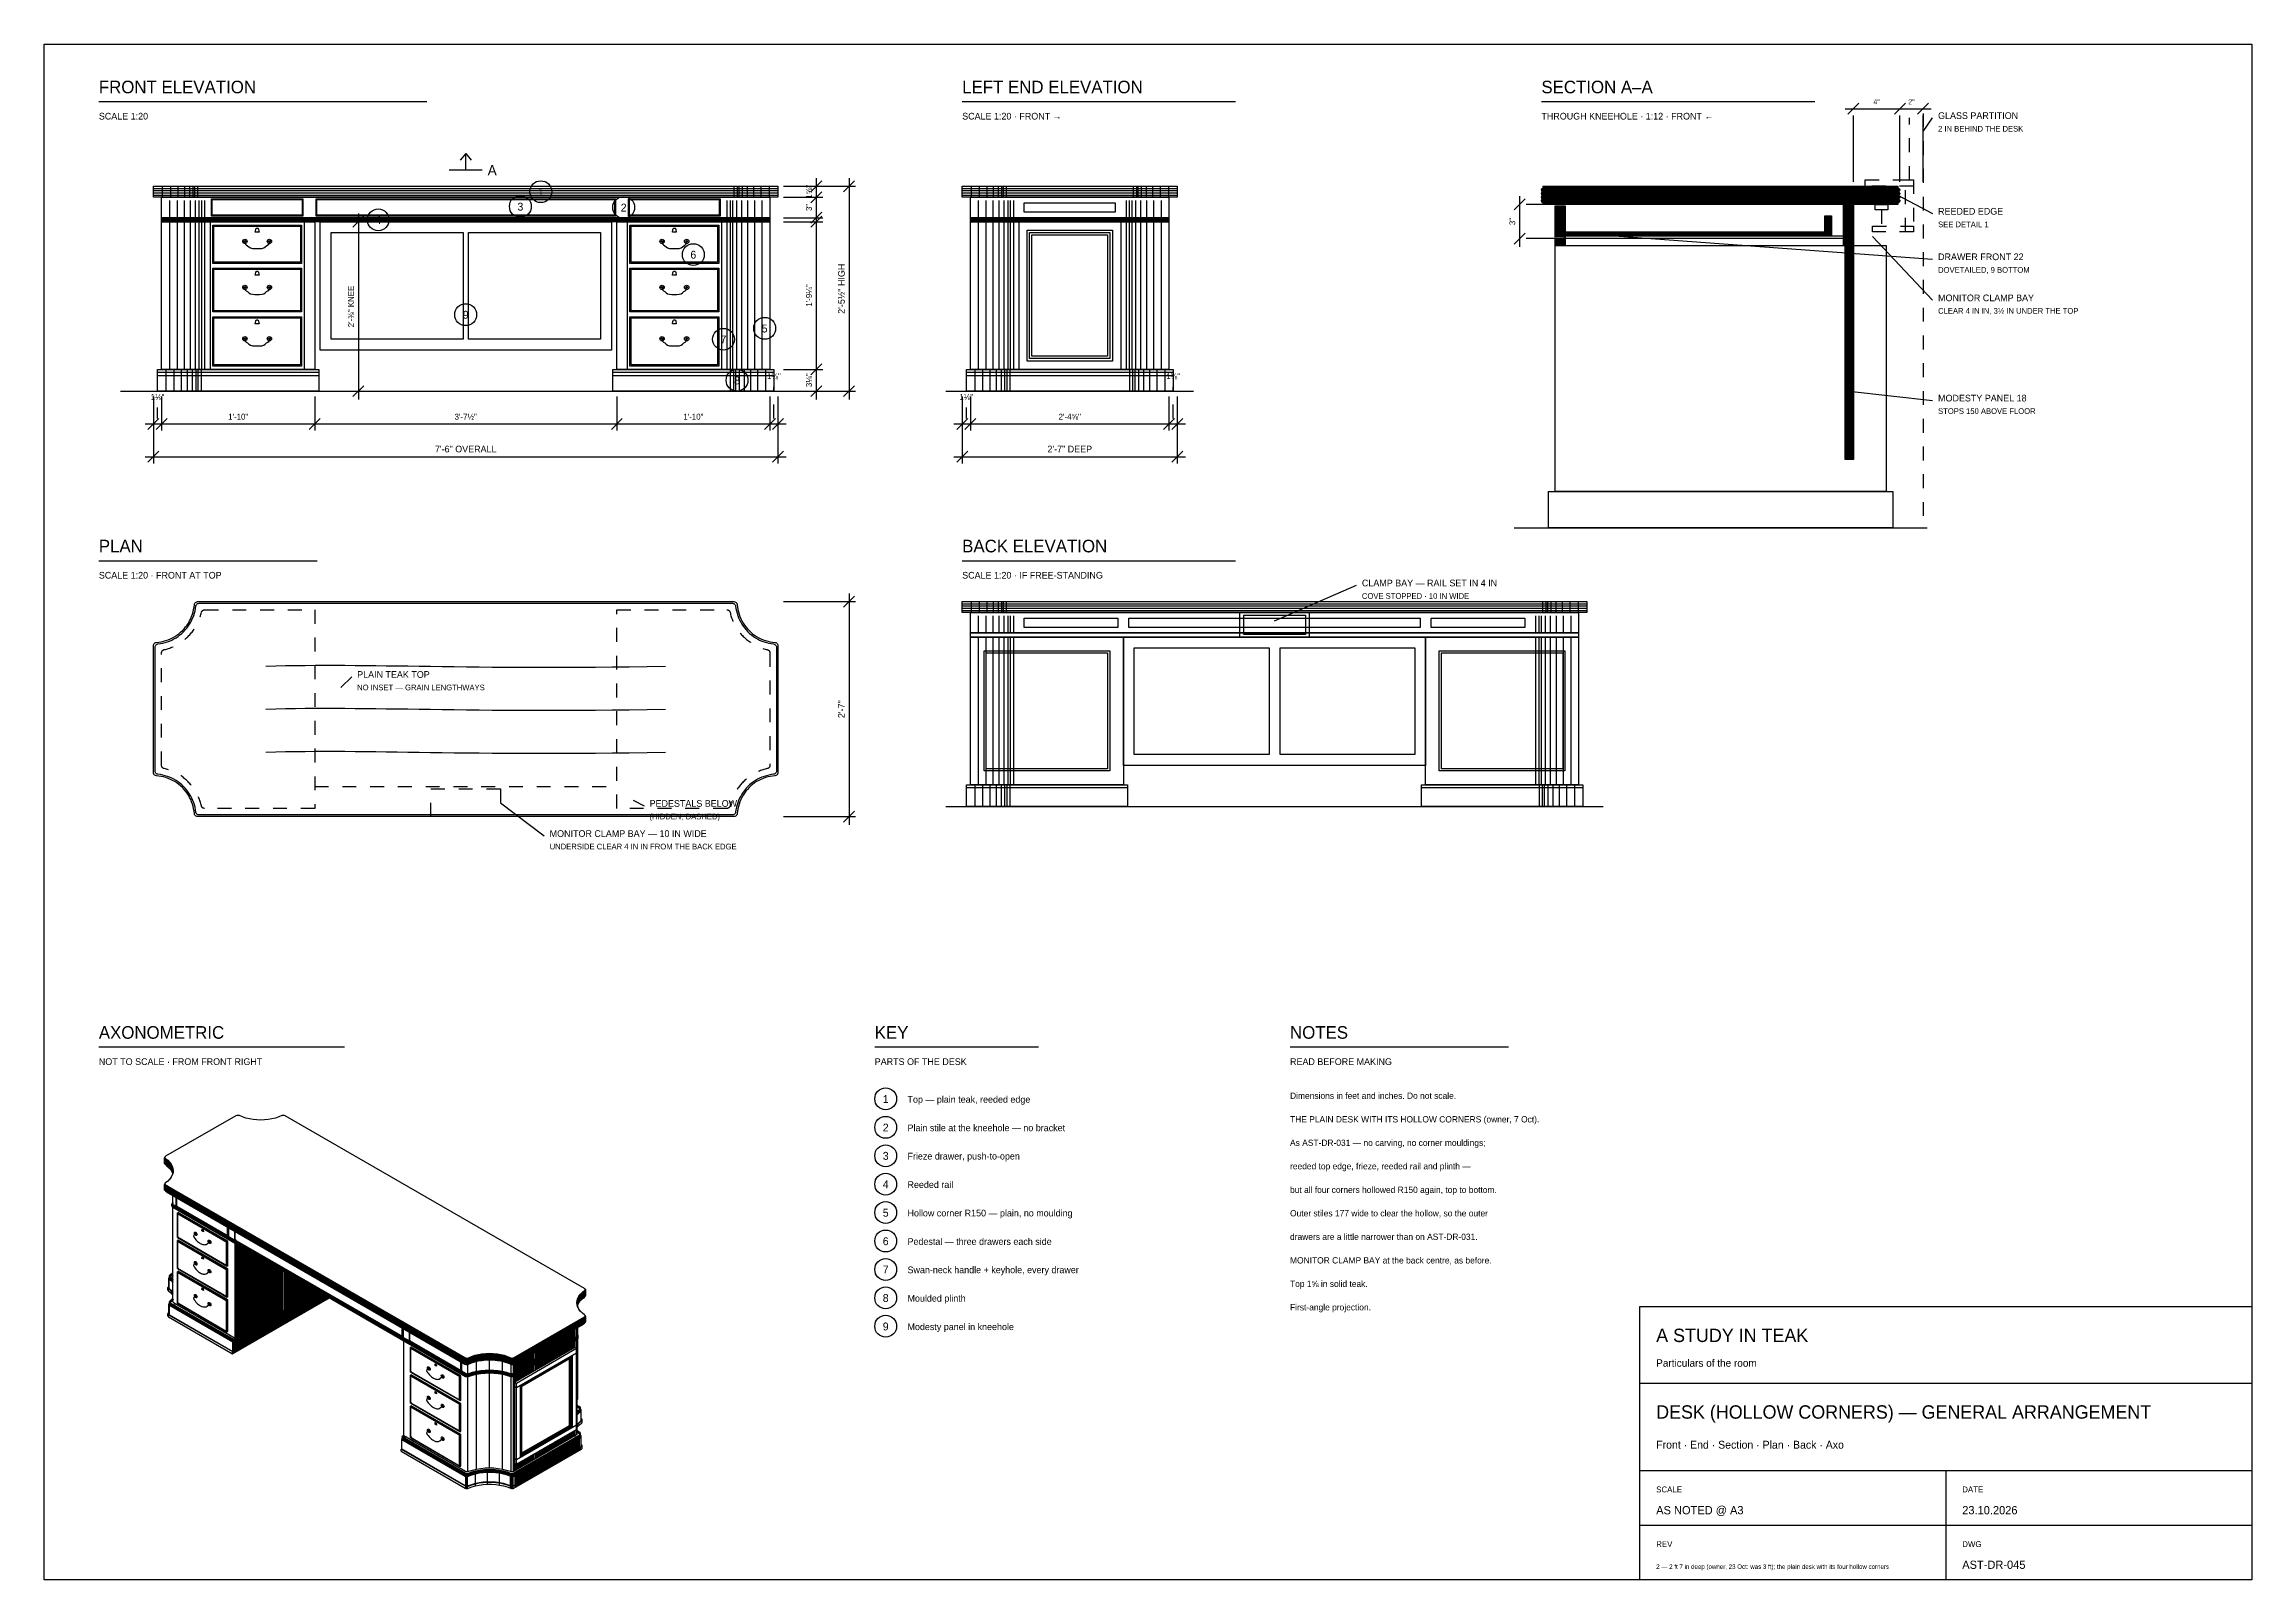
# Model space of a CAD drawing. Header units: inches. Extents: x 0.3 to 16.2, y 0.3 to 11.4.
import ezdxf
from ezdxf.enums import TextEntityAlignment as Align

# ---------------------------------------------------------------- set-up
doc = ezdxf.new("R2010")
doc.units = ezdxf.units.IN
doc.header["$LTSCALE"] = 0.009843
doc.header["$MEASUREMENT"] = 0
doc.linetypes.add('DASHED', pattern=[0.6, 0.5, -0.1])
for name, color, linetype in [('GEOMETRY', 7, 'Continuous'), ('HATCH', 8, 'Continuous'), ('TEXT', 7, 'Continuous')]:
    doc.layers.add(name, color=color, linetype=linetype)

msp = doc.modelspace()

# ---------------------------------------------------------------- texts
at = {"layer": 'TEXT'}
for s, height, p in [('FRONT ELEVATION', 0.09071, (0.709, 11.024)), ('LEFT END ELEVATION', 0.09071, (6.929, 11.024)), ('SECTION A–A', 0.09071, (11.102, 11.024)), ('SCALE 1:20', 0.0482, (0.709, 10.835)), ('SCALE 1:20 · FRONT →', 0.04819, (6.929, 10.835)), ('THROUGH KNEEHOLE · 1:12 · FRONT ←', 0.04819, (11.102, 10.835)), ('GLASS PARTITION', 0.04819, (13.96, 10.839)), ('2 IN BEHIND THE DESK', 0.0411, (13.96, 10.748)), ('A', 0.0737, (3.51, 10.433)), ('REEDED EDGE', 0.04819, (13.96, 10.15)), ('SEE DETAIL 1', 0.0411, (13.96, 10.059)), ('DRAWER FRONT 22', 0.04819, (13.96, 9.822)), ('DOVETAILED, 9 BOTTOM', 0.0411, (13.96, 9.731)), ('MONITOR CLAMP BAY', 0.04819, (13.96, 9.526)), ('CLEAR 4 IN IN, 3½ IN UNDER THE TOP', 0.0411, (13.96, 9.436)), ('STOPS 150 ABOVE FLOOR', 0.0411, (13.96, 8.714)), ('MODESTY PANEL 18', 0.04819, (13.96, 8.804)), ('PLAN', 0.0907, (0.709, 7.717)), ('BACK ELEVATION', 0.09071, (6.929, 7.717)), ('SCALE 1:20 · FRONT AT TOP', 0.04819, (0.709, 7.528)), ('SCALE 1:20 · IF FREE-STANDING', 0.04819, (6.929, 7.528)), ('CLAMP BAY — RAIL SET IN 4 IN', 0.04819, (9.809, 7.472)), ('COVE STOPPED · 10 IN WIDE', 0.0411, (9.809, 7.382)), ('PLAIN TEAK TOP', 0.04819, (2.57, 6.813)), ('NO INSET — GRAIN LENGTHWAYS', 0.0411, (2.57, 6.723)), ('PEDESTALS BELOW', 0.04819, (4.677, 5.884)), ('(HIDDEN, DASHED)', 0.0411, (4.677, 5.793)), ('UNDERSIDE CLEAR 4 IN IN FROM THE BACK EDGE', 0.0411, (3.957, 5.577)), ('MONITOR CLAMP BAY — 10 IN WIDE', 0.04819, (3.957, 5.667)), ('AXONOMETRIC', 0.09071, (0.709, 4.213)), ('KEY', 0.0907, (6.299, 4.213)), ('NOTES', 0.0907, (9.291, 4.213)), ('NOT TO SCALE · FROM FRONT RIGHT', 0.04819, (0.709, 4.024)), ('PARTS OF THE DESK', 0.04819, (6.299, 4.024)), ('READ BEFORE MAKING', 0.04819, (9.291, 4.024)), ('Dimensions in feet and inches. Do not scale.', 0.04535, (9.291, 3.78)), ('Top — plain teak, reeded edge', 0.04819, (6.535, 3.752)), ('Plain stile at the kneehole — no bracket', 0.04819, (6.535, 3.547)), ('THE PLAIN DESK WITH ITS HOLLOW CORNERS (owner, 7 Oct).', 0.04535, (9.291, 3.61)), ('Frieze drawer, push-to-open', 0.04819, (6.535, 3.343)), ('As AST-DR-031 — no carving, no corner mouldings;', 0.04535, (9.291, 3.441)), ('Reeded rail', 0.04819, (6.535, 3.138)), ('reeded top edge, frieze, reeded rail and plinth —', 0.04535, (9.291, 3.272)), ('but all four corners hollowed R150 again, top to bottom.', 0.04535, (9.291, 3.102)), ('Hollow corner R150 — plain, no moulding', 0.04819, (6.535, 2.933)), ('Outer stiles 177 wide to clear the hollow, so the outer', 0.04535, (9.291, 2.933)), ('Pedestal — three drawers each side', 0.04819, (6.535, 2.728)), ('drawers are a little narrower than on AST-DR-031.', 0.04535, (9.291, 2.764)), ('Swan-neck handle + keyhole, every drawer', 0.04819, (6.535, 2.524)), ('MONITOR CLAMP BAY at the back centre, as before.', 0.04535, (9.291, 2.594)), ('Top 1⅝ in solid teak.', 0.04535, (9.291, 2.425)), ('Moulded plinth', 0.04819, (6.535, 2.319)), ('First-angle projection.', 0.04535, (9.291, 2.256)), ('Modesty panel in kneehole', 0.04819, (6.535, 2.114)), ('A STUDY IN TEAK', 0.09638, (11.929, 2.028)), ('Particulars of the room', 0.05386, (11.929, 1.85)), ('DESK (HOLLOW CORNERS) — GENERAL ARRANGEMENT', 0.09638, (11.929, 1.476)), ('Front · End · Section · Plan · Back · Axo', 0.05669, (11.929, 1.26)), ('SCALE', 0.0425, (11.929, 0.945)), ('DATE', 0.0425, (14.134, 0.945)), ('AS NOTED @ A3', 0.05953, (11.929, 0.787)), ('23.10.2026', 0.0595, (14.134, 0.787)), ('REV', 0.0425, (11.929, 0.551)), ('DWG', 0.0425, (14.134, 0.551)), ('2 — 2 ft 7 in deep (owner, 23 Oct: was 3 ft); the plain desk with its four hollow corners', 0.0321, (11.929, 0.394)), ('AST-DR-045', 0.0595, (14.134, 0.394))]:
    msp.add_text(s, height=height, dxfattribs=at).set_placement(p)
for s, height, p in [('4"', 0.0369, (13.517, 10.944)), ('2"', 0.0369, (13.768, 10.944)), ('1', 0.0567, (3.893, 10.285)), ('3', 0.0567, (3.746, 10.179)), ('2', 0.0567, (4.49, 10.172)), ('4', 0.0567, (2.722, 10.083)), ('6', 0.0567, (4.992, 9.833)), ('9', 0.0567, (3.352, 9.4)), ('7', 0.0567, (5.209, 9.222)), ('5', 0.0567, (5.506, 9.301)), ('8', 0.0567, (5.307, 8.927)), ('1⅛"', 0.0425, (5.573, 8.965)), ('1⅛"', 0.0425, (8.449, 8.965)), ('1⅛"', 0.0425, (1.132, 8.815)), ('1⅛"', 0.0425, (6.959, 8.815)), ('1\'-10"', 0.0425, (1.713, 8.673)), ('3\'-7½"', 0.0425, (3.352, 8.673)), ('1\'-10"', 0.0425, (4.992, 8.673)), ('2\'-4⅝"', 0.0425, (7.704, 8.673)), ('7\'-6" OVERALL', 0.04819, (3.352, 8.437)), ('2\'-7" DEEP', 0.0482, (7.704, 8.437)), ('1', 0.0567, (6.378, 3.75)), ('2', 0.0567, (6.378, 3.545)), ('3', 0.0567, (6.378, 3.341)), ('4', 0.0567, (6.378, 3.136)), ('5', 0.0567, (6.378, 2.931)), ('6', 0.0567, (6.378, 2.726)), ('7', 0.0567, (6.378, 2.522)), ('8', 0.0567, (6.378, 2.317)), ('9', 0.0567, (6.378, 2.112))]:
    msp.add_text(s, height=height, dxfattribs=at).set_placement(p, align=Align.CENTER)
for s, height, p in [('1⅝"', 0.0425, (5.846, 10.315)), ('3"', 0.0425, (5.846, 10.202)), ('3"', 0.0425, (10.913, 10.1)), ('2\'-5½" HIGH', 0.04819, (6.083, 9.616)), ('2\'-⅜" KNEE', 0.0425, (2.547, 9.488)), ('1\'-9¼"', 0.0425, (5.846, 9.567)), ('3⅛"', 0.0425, (5.846, 8.957)), ('2\'-7"', 0.0482, (6.083, 6.587))]:
    msp.add_text(s, height=height, rotation=90, dxfattribs=at).set_placement(p, align=Align.CENTER)

# ---------------------------------------------------------------- hatches: boundary and pattern name
at = {"layer": 'HATCH'}
h = msp.add_hatch(dxfattribs=at)
h.set_pattern_fill('ANSI31', scale=0.015748031)
h.paths.add_polyline_path([(11.115, 10.354), (13.671, 10.354), (13.671, 10.341), (13.673, 10.341), (13.675, 10.341), (13.676, 10.34), (13.678, 10.339), (13.679, 10.338), (13.681, 10.337), (13.682, 10.336), (13.683, 10.335), (13.683, 10.333), (13.684, 10.331), (13.684, 10.33), (13.684, 10.328), (13.684, 10.326), (13.684, 10.325), (13.683, 10.323), (13.683, 10.322), (13.682, 10.32), (13.681, 10.319), (13.679, 10.318), (13.678, 10.317), (13.676, 10.316), (13.675, 10.315), (13.673, 10.315), (13.671, 10.315), (13.673, 10.315), (13.675, 10.315), (13.676, 10.314), (13.678, 10.313), (13.679, 10.312), (13.681, 10.311), (13.682, 10.31), (13.683, 10.308), (13.683, 10.307), (13.684, 10.305), (13.684, 10.304), (13.684, 10.302), (13.684, 10.3), (13.684, 10.298), (13.683, 10.297), (13.683, 10.295), (13.682, 10.294), (13.681, 10.293), (13.679, 10.291), (13.678, 10.29), (13.676, 10.29), (13.675, 10.289), (13.673, 10.289), (13.671, 10.289), (13.673, 10.289), (13.675, 10.288), (13.676, 10.288), (13.678, 10.287), (13.679, 10.286), (13.681, 10.285), (13.682, 10.284), (13.683, 10.282), (13.683, 10.281), (13.684, 10.279), (13.684, 10.277), (13.684, 10.276), (13.684, 10.274), (13.684, 10.272), (13.683, 10.271), (13.683, 10.269), (13.682, 10.268), (13.681, 10.266), (13.679, 10.265), (13.678, 10.264), (13.676, 10.263), (13.675, 10.263), (13.673, 10.263), (13.671, 10.262), (13.673, 10.262), (13.675, 10.262), (13.676, 10.261), (13.678, 10.261), (13.679, 10.26), (13.681, 10.259), (13.682, 10.257), (13.683, 10.256), (13.683, 10.254), (13.684, 10.253), (13.684, 10.251), (13.684, 10.249), (13.684, 10.248), (13.684, 10.246), (13.683, 10.244), (13.683, 10.243), (13.682, 10.241), (13.681, 10.24), (13.679, 10.239), (13.678, 10.238), (13.676, 10.237), (13.675, 10.237), (13.673, 10.236), (13.671, 10.236), (13.671, 10.223), (11.115, 10.223), (11.115, 10.236), (11.114, 10.236), (11.112, 10.237), (11.11, 10.237), (11.109, 10.238), (11.107, 10.239), (11.106, 10.24), (11.105, 10.241), (11.104, 10.243), (11.103, 10.244), (11.103, 10.246), (11.102, 10.248), (11.102, 10.249), (11.102, 10.251), (11.103, 10.253), (11.103, 10.254), (11.104, 10.256), (11.105, 10.257), (11.106, 10.259), (11.107, 10.26), (11.109, 10.261), (11.11, 10.261), (11.112, 10.262), (11.114, 10.262), (11.115, 10.262), (11.114, 10.263), (11.112, 10.263), (11.11, 10.263), (11.109, 10.264), (11.107, 10.265), (11.106, 10.266), (11.105, 10.268), (11.104, 10.269), (11.103, 10.271), (11.103, 10.272), (11.102, 10.274), (11.102, 10.276), (11.102, 10.277), (11.103, 10.279), (11.103, 10.281), (11.104, 10.282), (11.105, 10.284), (11.106, 10.285), (11.107, 10.286), (11.109, 10.287), (11.11, 10.288), (11.112, 10.288), (11.114, 10.289), (11.115, 10.289), (11.114, 10.289), (11.112, 10.289), (11.11, 10.29), (11.109, 10.29), (11.107, 10.291), (11.106, 10.293), (11.105, 10.294), (11.104, 10.295), (11.103, 10.297), (11.103, 10.298), (11.102, 10.3), (11.102, 10.302), (11.102, 10.304), (11.103, 10.305), (11.103, 10.307), (11.104, 10.308), (11.105, 10.31), (11.106, 10.311), (11.107, 10.312), (11.109, 10.313), (11.11, 10.314), (11.112, 10.315), (11.114, 10.315), (11.115, 10.315), (11.114, 10.315), (11.112, 10.315), (11.11, 10.316), (11.109, 10.317), (11.107, 10.318), (11.106, 10.319), (11.105, 10.32), (11.104, 10.322), (11.103, 10.323), (11.103, 10.325), (11.102, 10.326), (11.102, 10.328), (11.102, 10.33), (11.103, 10.331), (11.103, 10.333), (11.104, 10.335), (11.105, 10.336), (11.106, 10.337), (11.107, 10.338), (11.109, 10.339), (11.11, 10.34), (11.112, 10.341), (11.114, 10.341), (11.115, 10.341), (11.115, 10.354)])
h = msp.add_hatch(dxfattribs=at)
h.set_pattern_fill('ANSI31', scale=0.015748031)
h.paths.add_polyline_path([(11.201, 10.213), (11.273, 10.213), (11.273, 9.987), (11.201, 9.987), (11.201, 10.213)])
h = msp.add_hatch(dxfattribs=at)
h.set_pattern_fill('ANSI31', scale=0.015748031)
h.paths.add_polyline_path([(13.278, 10.223), (13.35, 10.223), (13.35, 9.928), (13.278, 9.928), (13.278, 10.223)])
h = msp.add_hatch(dxfattribs=at)
h.set_pattern_fill('ANSI31', scale=0.015748031)
h.paths.add_polyline_path([(11.273, 10.026), (13.192, 10.026), (13.192, 9.997), (11.273, 9.997), (11.273, 10.026)])
h = msp.add_hatch(dxfattribs=at)
h.set_pattern_fill('ANSI31', scale=0.015748031)
h.paths.add_polyline_path([(13.143, 10.141), (13.192, 10.141), (13.192, 9.997), (13.143, 9.997), (13.143, 10.141)])
h = msp.add_hatch(dxfattribs=at)
h.set_pattern_fill('ANSI31', scale=0.015748031)
h.paths.add_polyline_path([(11.201, 9.977), (11.273, 9.977), (11.273, 9.928), (11.201, 9.928), (11.201, 9.977)])
h = msp.add_hatch(dxfattribs=at)
h.set_pattern_fill('ANSI31', scale=0.015748031)
h.paths.add_polyline_path([(13.291, 9.928), (13.35, 9.928), (13.35, 8.386), (13.291, 8.386), (13.291, 9.928)])

# ---------------------------------------------------------------- linework, layer by layer
at = {"layer": 'GEOMETRY'}
for p, q in [((0.709, 10.965), (3.071, 10.965)), ((6.929, 10.965), (8.898, 10.965)), ((11.102, 10.965), (13.071, 10.965)), ((13.291, 10.912), (13.911, 10.912)), ((13.31, 10.873), (13.389, 10.952)), ((13.35, 10.387), (13.35, 10.865)), ((13.645, 10.873), (13.724, 10.952)), ((13.684, 10.387), (13.684, 10.865)), ((13.812, 10.873), (13.891, 10.952)), ((13.852, 10.387), (13.852, 10.865)), ((13.852, 10.748), (13.92, 10.846)), ((1.102, 10.339), (5.602, 10.339)), ((1.166, 10.354), (1.166, 10.276)), ((1.225, 10.354), (1.225, 10.276)), ((1.279, 10.354), (1.279, 10.276)), ((1.325, 10.354), (1.325, 10.276)), ((1.361, 10.354), (1.361, 10.276)), ((1.386, 10.354), (1.386, 10.276)), ((1.397, 10.354), (1.397, 10.276)), ((1.42, 10.354), (1.42, 10.276)), ((5.284, 10.354), (5.284, 10.276)), ((5.308, 10.354), (5.308, 10.276)), ((5.319, 10.354), (5.319, 10.276)), ((5.343, 10.354), (5.343, 10.276)), ((5.379, 10.354), (5.379, 10.276)), ((5.425, 10.354), (5.425, 10.276)), ((5.479, 10.354), (5.479, 10.276)), ((5.539, 10.354), (5.539, 10.276)), ((5.642, 10.354), (5.925, 10.354)), ((5.642, 10.354), (6.161, 10.354)), ((5.839, 10.315), (5.917, 10.394)), ((5.878, 10.413), (5.878, 8.819)), ((6.075, 10.315), (6.154, 10.394)), ((6.114, 10.413), (6.114, 8.819)), ((6.929, 10.339), (8.478, 10.339)), ((6.993, 10.354), (6.993, 10.276)), ((7.052, 10.354), (7.052, 10.276)), ((7.106, 10.354), (7.106, 10.276)), ((7.152, 10.354), (7.152, 10.276)), ((7.188, 10.354), (7.188, 10.276)), ((7.212, 10.354), (7.212, 10.276)), ((7.224, 10.354), (7.224, 10.276)), ((7.247, 10.354), (7.247, 10.276)), ((8.16, 10.354), (8.16, 10.276)), ((8.184, 10.354), (8.184, 10.276)), ((8.195, 10.354), (8.195, 10.276)), ((8.219, 10.354), (8.219, 10.276)), ((8.255, 10.354), (8.255, 10.276)), ((8.301, 10.354), (8.301, 10.276)), ((8.355, 10.354), (8.355, 10.276)), ((8.415, 10.354), (8.415, 10.276)), ((1.102, 10.323), (5.602, 10.323)), ((1.102, 10.307), (5.602, 10.307)), ((1.102, 10.291), (5.602, 10.291)), ((1.218, 10.252), (1.218, 10.128)), ((1.273, 10.252), (1.273, 10.128)), ((1.323, 10.252), (1.323, 10.128)), ((1.367, 10.252), (1.367, 10.128)), ((1.403, 10.252), (1.403, 10.128)), ((1.43, 10.252), (1.43, 10.128)), ((1.448, 10.252), (1.448, 10.128)), ((1.471, 10.252), (1.471, 10.128)), ((5.234, 10.252), (5.234, 10.128)), ((5.257, 10.252), (5.257, 10.128)), ((5.275, 10.252), (5.275, 10.128)), ((5.302, 10.252), (5.302, 10.128)), ((5.338, 10.252), (5.338, 10.128)), ((5.382, 10.252), (5.382, 10.128)), ((5.432, 10.252), (5.432, 10.128)), ((5.486, 10.252), (5.486, 10.128)), ((5.642, 10.276), (5.925, 10.276)), ((5.839, 10.236), (5.917, 10.315)), ((6.929, 10.323), (8.478, 10.323)), ((6.929, 10.307), (8.478, 10.307)), ((6.929, 10.291), (8.478, 10.291)), ((7.045, 10.252), (7.045, 10.128)), ((7.1, 10.252), (7.1, 10.128)), ((7.15, 10.252), (7.15, 10.128)), ((7.193, 10.252), (7.193, 10.128)), ((7.229, 10.252), (7.229, 10.128)), ((7.257, 10.252), (7.257, 10.128)), ((7.275, 10.252), (7.275, 10.128)), ((7.298, 10.252), (7.298, 10.128)), ((8.11, 10.252), (8.11, 10.128)), ((8.133, 10.252), (8.133, 10.128)), ((8.151, 10.252), (8.151, 10.128)), ((8.178, 10.252), (8.178, 10.128)), ((8.214, 10.252), (8.214, 10.128)), ((8.258, 10.252), (8.258, 10.128)), ((8.308, 10.252), (8.308, 10.128)), ((8.362, 10.252), (8.362, 10.128)), ((10.906, 10.184), (10.984, 10.263)), ((10.945, 10.282), (10.945, 9.918)), ((11.201, 10.223), (10.992, 10.223)), ((13.671, 10.289), (13.92, 10.157)), ((1.161, 10.118), (5.543, 10.118)), ((1.161, 10.108), (5.543, 10.108)), ((1.218, 10.098), (1.218, 9.035)), ((1.273, 10.098), (1.273, 9.035)), ((1.323, 10.098), (1.323, 9.035)), ((1.367, 10.098), (1.367, 9.035)), ((1.403, 10.098), (1.403, 9.035)), ((1.43, 10.098), (1.43, 9.035)), ((1.448, 10.098), (1.448, 9.035)), ((1.471, 10.098), (1.471, 9.035)), ((1.51, 10.098), (1.51, 9.035)), ((2.189, 10.098), (2.189, 9.035)), ((2.539, 10.059), (2.618, 10.138)), ((2.579, 10.157), (2.579, 8.819)), ((2.579, 10.098), (2.626, 10.098)), ((4.516, 10.098), (4.516, 9.035)), ((5.195, 10.098), (5.195, 9.035)), ((5.234, 10.098), (5.234, 9.035)), ((5.257, 10.098), (5.257, 9.035)), ((5.275, 10.098), (5.275, 9.035)), ((5.302, 10.098), (5.302, 9.035)), ((5.338, 10.098), (5.338, 9.035)), ((5.382, 10.098), (5.382, 9.035)), ((5.432, 10.098), (5.432, 9.035)), ((5.486, 10.098), (5.486, 9.035)), ((5.642, 10.128), (5.925, 10.128)), ((5.642, 10.098), (5.925, 10.098)), ((5.839, 10.089), (5.917, 10.167)), ((5.839, 10.059), (5.917, 10.138)), ((6.988, 10.118), (8.419, 10.118)), ((6.988, 10.108), (8.419, 10.108)), ((7.045, 10.098), (7.045, 9.035)), ((7.1, 10.098), (7.1, 9.035)), ((7.15, 10.098), (7.15, 9.035)), ((7.193, 10.098), (7.193, 9.035)), ((7.229, 10.098), (7.229, 9.035)), ((7.257, 10.098), (7.257, 9.035)), ((7.275, 10.098), (7.275, 9.035)), ((7.298, 10.098), (7.298, 9.035)), ((7.337, 10.098), (7.337, 9.035)), ((8.071, 10.098), (8.071, 9.035)), ((8.11, 10.098), (8.11, 9.035)), ((8.133, 10.098), (8.133, 9.035)), ((8.151, 10.098), (8.151, 9.035)), ((8.178, 10.098), (8.178, 9.035)), ((8.214, 10.098), (8.214, 9.035)), ((8.258, 10.098), (8.258, 9.035)), ((8.308, 10.098), (8.308, 9.035)), ((8.362, 10.098), (8.362, 9.035)), ((11.237, 10.026), (13.92, 9.83)), ((10.906, 9.938), (10.984, 10.017)), ((11.201, 9.977), (10.992, 9.977)), ((13.487, 9.993), (13.92, 9.534)), ((5.839, 8.996), (5.917, 9.075)), ((1.132, 9.016), (2.293, 9.016)), ((1.132, 8.992), (2.293, 8.992)), ((1.192, 9.035), (1.192, 8.878)), ((1.249, 9.035), (1.249, 8.878)), ((1.301, 9.035), (1.301, 8.878)), ((1.346, 9.035), (1.346, 8.878)), ((1.382, 9.035), (1.382, 8.878)), ((1.408, 9.035), (1.408, 8.878)), ((1.423, 9.035), (1.423, 8.878)), ((1.447, 9.035), (1.447, 8.878)), ((2.539, 8.839), (2.618, 8.917)), ((4.411, 9.016), (5.573, 9.016)), ((4.411, 8.992), (5.573, 8.992)), ((5.258, 9.035), (5.258, 8.878)), ((5.281, 9.035), (5.281, 8.878)), ((5.296, 9.035), (5.296, 8.878)), ((5.323, 9.035), (5.323, 8.878)), ((5.359, 9.035), (5.359, 8.878)), ((5.403, 9.035), (5.403, 8.878)), ((5.455, 9.035), (5.455, 8.878)), ((5.513, 9.035), (5.513, 8.878)), ((5.642, 9.035), (5.925, 9.035)), ((5.839, 8.839), (5.917, 8.917)), ((6.075, 8.839), (6.154, 8.917)), ((6.959, 9.016), (8.449, 9.016)), ((6.959, 8.992), (8.449, 8.992)), ((7.019, 9.035), (7.019, 8.878)), ((7.076, 9.035), (7.076, 8.878)), ((7.128, 9.035), (7.128, 8.878)), ((7.173, 9.035), (7.173, 8.878)), ((7.209, 9.035), (7.209, 8.878)), ((7.235, 9.035), (7.235, 8.878)), ((7.25, 9.035), (7.25, 8.878)), ((7.273, 9.035), (7.273, 8.878)), ((8.134, 9.035), (8.134, 8.878)), ((8.157, 9.035), (8.157, 8.878)), ((8.172, 9.035), (8.172, 8.878)), ((8.199, 9.035), (8.199, 8.878)), ((8.235, 9.035), (8.235, 8.878)), ((8.279, 9.035), (8.279, 8.878)), ((8.331, 9.035), (8.331, 8.878)), ((8.389, 9.035), (8.389, 8.878)), ((0.866, 8.878), (5.839, 8.878)), ((1.102, 8.839), (1.102, 8.594)), ((1.102, 8.839), (1.102, 8.358)), ((1.161, 8.839), (1.161, 8.594)), ((2.264, 8.839), (2.264, 8.594)), ((2.579, 8.878), (2.626, 8.878)), ((4.441, 8.839), (4.441, 8.594)), ((5.543, 8.839), (5.543, 8.594)), ((5.602, 8.839), (5.602, 8.594)), ((5.602, 8.839), (5.602, 8.358)), ((5.642, 8.878), (5.925, 8.878)), ((5.642, 8.878), (6.161, 8.878)), ((6.811, 8.878), (8.596, 8.878)), ((6.929, 8.839), (6.929, 8.594)), ((6.929, 8.839), (6.929, 8.358)), ((6.988, 8.839), (6.988, 8.594)), ((8.419, 8.839), (8.419, 8.594)), ((8.478, 8.839), (8.478, 8.594)), ((8.478, 8.839), (8.478, 8.358)), ((13.32, 8.878), (13.92, 8.812)), ((1.043, 8.642), (5.661, 8.642)), ((1.063, 8.602), (1.142, 8.681)), ((1.122, 8.602), (1.201, 8.681)), ((2.224, 8.602), (2.303, 8.681)), ((4.402, 8.602), (4.48, 8.681)), ((5.504, 8.602), (5.583, 8.681)), ((5.563, 8.602), (5.642, 8.681)), ((6.87, 8.642), (8.537, 8.642)), ((6.89, 8.602), (6.969, 8.681)), ((6.949, 8.602), (7.028, 8.681)), ((8.38, 8.602), (8.459, 8.681)), ((8.439, 8.602), (8.518, 8.681)), ((1.063, 8.366), (1.142, 8.445)), ((5.563, 8.366), (5.642, 8.445)), ((6.89, 8.366), (6.969, 8.445)), ((8.439, 8.366), (8.518, 8.445)), ((1.043, 8.406), (5.661, 8.406)), ((6.87, 8.406), (8.537, 8.406)), ((10.906, 7.894), (13.881, 7.894)), ((0.709, 7.657), (2.283, 7.657)), ((6.929, 7.657), (8.898, 7.657)), ((9.179, 7.224), (9.77, 7.48)), ((5.642, 7.362), (6.161, 7.362)), ((6.075, 7.323), (6.154, 7.402)), ((6.114, 7.421), (6.114, 5.754)), ((6.929, 7.346), (11.429, 7.346)), ((6.929, 7.331), (11.429, 7.331)), ((6.993, 7.362), (6.993, 7.283)), ((7.052, 7.362), (7.052, 7.283)), ((7.106, 7.362), (7.106, 7.283)), ((7.152, 7.362), (7.152, 7.283)), ((7.188, 7.362), (7.188, 7.283)), ((7.212, 7.362), (7.212, 7.283)), ((7.224, 7.362), (7.224, 7.283)), ((7.247, 7.362), (7.247, 7.283)), ((11.111, 7.362), (11.111, 7.283)), ((11.135, 7.362), (11.135, 7.283)), ((11.146, 7.362), (11.146, 7.283)), ((11.17, 7.362), (11.17, 7.283)), ((11.206, 7.362), (11.206, 7.283)), ((11.252, 7.362), (11.252, 7.283)), ((11.306, 7.362), (11.306, 7.283)), ((11.366, 7.362), (11.366, 7.283)), ((6.929, 7.315), (11.429, 7.315)), ((6.929, 7.299), (11.429, 7.299)), ((7.045, 7.26), (7.045, 7.136)), ((7.1, 7.26), (7.1, 7.136)), ((7.15, 7.26), (7.15, 7.136)), ((7.193, 7.26), (7.193, 7.136)), ((7.229, 7.26), (7.229, 7.136)), ((7.257, 7.26), (7.257, 7.136)), ((7.275, 7.26), (7.275, 7.136)), ((7.298, 7.26), (7.298, 7.136)), ((11.06, 7.26), (11.06, 7.136)), ((11.083, 7.26), (11.083, 7.136)), ((11.101, 7.26), (11.101, 7.136)), ((11.129, 7.26), (11.129, 7.136)), ((11.165, 7.26), (11.165, 7.136)), ((11.208, 7.26), (11.208, 7.136)), ((11.258, 7.26), (11.258, 7.136)), ((11.313, 7.26), (11.313, 7.136)), ((7.045, 7.106), (7.045, 6.043)), ((7.1, 7.106), (7.1, 6.043)), ((7.15, 7.106), (7.15, 6.043)), ((7.193, 7.106), (7.193, 6.043)), ((7.229, 7.106), (7.229, 6.043)), ((7.257, 7.106), (7.257, 6.043)), ((7.275, 7.106), (7.275, 6.043)), ((7.298, 7.106), (7.298, 6.043)), ((11.06, 7.106), (11.06, 6.043)), ((11.083, 7.106), (11.083, 6.043)), ((11.101, 7.106), (11.101, 6.043)), ((11.129, 7.106), (11.129, 6.043)), ((11.165, 7.106), (11.165, 6.043)), ((11.208, 7.106), (11.208, 6.043)), ((11.258, 7.106), (11.258, 6.043)), ((11.313, 7.106), (11.313, 6.043)), ((2.452, 6.743), (2.531, 6.821)), ((3.602, 5.913), (3.917, 5.675)), ((4.559, 5.931), (4.638, 5.892)), ((6.811, 5.886), (11.547, 5.886)), ((6.959, 6.024), (8.12, 6.024)), ((7.019, 6.043), (7.019, 5.886)), ((7.076, 6.043), (7.076, 5.886)), ((7.128, 6.043), (7.128, 5.886)), ((7.173, 6.043), (7.173, 5.886)), ((7.209, 6.043), (7.209, 5.886)), ((7.235, 6.043), (7.235, 5.886)), ((7.25, 6.043), (7.25, 5.886)), ((7.273, 6.043), (7.273, 5.886)), ((10.238, 6.024), (11.4, 6.024)), ((11.085, 6.043), (11.085, 5.886)), ((11.108, 6.043), (11.108, 5.886)), ((11.123, 6.043), (11.123, 5.886)), ((11.149, 6.043), (11.149, 5.886)), ((11.185, 6.043), (11.185, 5.886)), ((11.23, 6.043), (11.23, 5.886)), ((11.282, 6.043), (11.282, 5.886)), ((11.34, 6.043), (11.34, 5.886)), ((5.642, 5.813), (6.161, 5.813)), ((6.075, 5.774), (6.154, 5.852)), ((0.709, 4.154), (2.48, 4.154)), ((6.299, 4.154), (7.48, 4.154)), ((9.291, 4.154), (10.866, 4.154)), ((1.703, 3.661), (1.697, 3.658)), ((1.709, 3.661), (1.703, 3.661)), ((1.716, 3.661), (1.709, 3.661)), ((1.722, 3.659), (1.716, 3.661)), ((1.744, 3.65), (1.722, 3.659)), ((2.027, 3.659), (2.005, 3.65)), ((2.033, 3.661), (2.027, 3.659)), ((2.04, 3.661), (2.033, 3.661)), ((2.046, 3.661), (2.04, 3.661)), ((2.052, 3.658), (2.046, 3.661)), ((1.697, 3.658), (1.19, 3.366)), ((1.768, 3.641), (1.744, 3.65)), ((1.794, 3.635), (1.768, 3.641)), ((1.82, 3.631), (1.794, 3.635)), ((1.847, 3.628), (1.82, 3.631)), ((1.875, 3.627), (1.847, 3.628)), ((1.902, 3.628), (1.875, 3.627)), ((1.93, 3.631), (1.902, 3.628)), ((1.956, 3.635), (1.93, 3.631)), ((1.981, 3.641), (1.956, 3.635)), ((2.005, 3.65), (1.981, 3.641)), ((4.208, 2.414), (2.052, 3.658)), ((1.183, 3.359), (1.181, 3.355)), ((1.181, 3.355), (1.182, 3.351)), ((1.181, 3.355), (1.182, 3.351)), ((1.181, 3.348), (1.181, 3.355)), ((1.181, 3.348), (1.182, 3.344)), ((1.183, 3.348), (1.181, 3.344)), ((1.181, 3.344), (1.182, 3.341)), ((1.181, 3.344), (1.182, 3.341)), ((1.181, 3.338), (1.181, 3.344)), ((1.182, 3.344), (1.182, 3.351)), ((1.182, 3.351), (1.186, 3.347)), ((1.182, 3.351), (1.186, 3.347)), ((1.182, 3.344), (1.186, 3.341)), ((1.182, 3.334), (1.182, 3.341)), ((1.182, 3.341), (1.186, 3.337)), ((1.182, 3.341), (1.186, 3.337)), ((1.187, 3.362), (1.183, 3.359)), ((1.184, 3.357), (1.185, 3.353)), ((1.185, 3.357), (1.184, 3.357)), ((1.184, 3.357), (1.185, 3.353)), ((1.184, 3.355), (1.184, 3.357)), ((1.184, 3.355), (1.185, 3.351)), ((1.186, 3.352), (1.184, 3.348)), ((1.185, 3.351), (1.184, 3.349)), ((1.186, 3.342), (1.184, 3.338)), ((1.185, 3.341), (1.184, 3.339)), ((1.186, 3.362), (1.185, 3.359)), ((1.185, 3.359), (1.185, 3.355)), ((1.185, 3.359), (1.185, 3.355)), ((1.185, 3.357), (1.185, 3.359)), ((1.185, 3.357), (1.185, 3.353)), ((1.185, 3.353), (1.185, 3.355)), ((1.185, 3.355), (1.189, 3.351)), ((1.185, 3.355), (1.189, 3.351)), ((1.185, 3.353), (1.189, 3.349)), ((1.185, 3.351), (1.185, 3.353)), ((1.185, 3.353), (1.189, 3.349)), ((1.185, 3.353), (1.189, 3.349)), ((1.185, 3.351), (1.189, 3.347)), ((1.186, 3.35), (1.185, 3.348)), ((1.185, 3.344), (1.186, 3.344)), ((1.185, 3.344), (1.186, 3.344)), ((1.185, 3.343), (1.186, 3.342)), ((1.185, 3.341), (1.185, 3.343)), ((1.185, 3.343), (1.186, 3.342)), ((1.185, 3.343), (1.186, 3.342)), ((1.185, 3.342), (1.185, 3.341)), ((1.185, 3.341), (1.189, 3.337)), ((1.186, 3.34), (1.185, 3.338)), ((1.19, 3.366), (1.186, 3.362)), ((1.187, 3.352), (1.186, 3.352)), ((1.186, 3.347), (1.203, 3.335)), ((1.186, 3.347), (1.203, 3.335)), ((1.186, 3.341), (1.186, 3.347)), ((1.186, 3.341), (1.203, 3.328)), ((1.187, 3.351), (1.187, 3.351)), ((1.189, 3.351), (1.206, 3.338)), ((1.189, 3.351), (1.206, 3.338)), ((1.189, 3.349), (1.189, 3.351)), ((1.189, 3.349), (1.206, 3.337)), ((1.189, 3.349), (1.205, 3.337)), ((1.189, 3.349), (1.205, 3.337)), ((1.189, 3.347), (1.189, 3.349)), ((1.189, 3.347), (1.205, 3.335)), ((1.19, 3.345), (1.189, 3.345)), ((1.191, 3.346), (1.19, 3.345)), ((1.192, 3.345), (1.19, 3.343)), ((1.192, 3.344), (1.191, 3.344)), ((1.192, 3.347), (1.192, 3.346)), ((1.193, 3.346), (1.193, 3.346)), ((1.194, 3.346), (1.193, 3.345)), ((1.198, 3.34), (1.196, 3.339)), ((1.2, 3.341), (1.2, 3.341)), ((1.181, 3.338), (1.182, 3.334)), ((1.183, 3.338), (1.181, 3.334)), ((1.181, 3.334), (1.182, 3.33)), ((1.181, 3.334), (1.182, 3.33)), ((1.181, 3.328), (1.181, 3.334)), ((1.181, 3.328), (1.182, 3.324)), ((1.183, 3.328), (1.181, 3.324)), ((1.181, 3.324), (1.182, 3.32)), ((1.181, 3.324), (1.182, 3.32)), ((1.181, 3.318), (1.181, 3.324)), ((1.181, 3.318), (1.182, 3.314)), ((1.182, 3.334), (1.186, 3.331)), ((1.182, 3.324), (1.182, 3.33)), ((1.182, 3.33), (1.186, 3.327)), ((1.182, 3.33), (1.186, 3.327)), ((1.182, 3.324), (1.186, 3.32)), ((1.182, 3.314), (1.182, 3.32)), ((1.182, 3.32), (1.186, 3.317)), ((1.182, 3.32), (1.186, 3.317)), ((1.182, 3.314), (1.186, 3.31)), ((1.186, 3.332), (1.184, 3.328)), ((1.185, 3.33), (1.184, 3.329)), ((1.186, 3.322), (1.184, 3.318)), ((1.185, 3.334), (1.186, 3.333)), ((1.185, 3.334), (1.186, 3.333)), ((1.185, 3.332), (1.186, 3.332)), ((1.185, 3.33), (1.185, 3.332)), ((1.185, 3.332), (1.186, 3.332)), ((1.185, 3.332), (1.186, 3.332)), ((1.185, 3.331), (1.185, 3.33)), ((1.185, 3.33), (1.189, 3.327)), ((1.186, 3.33), (1.185, 3.328)), ((1.185, 3.324), (1.186, 3.324)), ((1.185, 3.324), (1.186, 3.324)), ((1.185, 3.322), (1.186, 3.322)), ((1.185, 3.32), (1.185, 3.322)), ((1.185, 3.322), (1.186, 3.322)), ((1.185, 3.322), (1.186, 3.322)), ((1.185, 3.321), (1.185, 3.32)), ((1.185, 3.32), (1.189, 3.317)), ((1.185, 3.314), (1.186, 3.313)), ((1.185, 3.314), (1.186, 3.313)), ((1.185, 3.312), (1.186, 3.311)), ((1.186, 3.337), (1.203, 3.324)), ((1.186, 3.337), (1.203, 3.324)), ((1.186, 3.331), (1.186, 3.337)), ((1.186, 3.331), (1.203, 3.318)), ((1.186, 3.327), (1.203, 3.314)), ((1.186, 3.327), (1.203, 3.314)), ((1.186, 3.32), (1.186, 3.327)), ((1.186, 3.32), (1.203, 3.308)), ((1.186, 3.317), (1.203, 3.304)), ((1.186, 3.317), (1.203, 3.304)), ((1.186, 3.31), (1.186, 3.317)), ((1.186, 3.31), (1.203, 3.298)), ((1.187, 3.318), (1.187, 3.316)), ((1.187, 3.309), (1.187, 3.307)), ((1.187, 3.307), (1.187, 3.309)), ((1.187, 3.307), (1.191, 3.304)), ((1.188, 3.32), (1.188, 3.319)), ((1.189, 3.339), (1.205, 3.326)), ((1.189, 3.339), (1.205, 3.326)), ((1.189, 3.339), (1.205, 3.326)), ((1.189, 3.337), (1.189, 3.339)), ((1.189, 3.337), (1.205, 3.324)), ((1.19, 3.335), (1.189, 3.335)), ((1.189, 3.329), (1.205, 3.316)), ((1.189, 3.329), (1.205, 3.316)), ((1.189, 3.329), (1.205, 3.316)), ((1.189, 3.327), (1.189, 3.329)), ((1.189, 3.327), (1.205, 3.314)), ((1.19, 3.325), (1.189, 3.324)), ((1.189, 3.319), (1.205, 3.306)), ((1.189, 3.319), (1.205, 3.306)), ((1.189, 3.319), (1.205, 3.306)), ((1.189, 3.317), (1.189, 3.319)), ((1.189, 3.317), (1.205, 3.304)), ((1.189, 3.309), (1.205, 3.296)), ((1.206, 3.188), (1.189, 3.175)), ((1.191, 3.336), (1.19, 3.335)), ((1.192, 3.335), (1.19, 3.333)), ((1.191, 3.326), (1.19, 3.325)), ((1.192, 3.335), (1.191, 3.333)), ((1.192, 3.323), (1.191, 3.322)), ((1.191, 3.304), (1.191, 3.307)), ((1.191, 3.304), (1.207, 3.291)), ((1.193, 3.324), (1.192, 3.323)), ((1.193, 3.314), (1.192, 3.311)), ((1.193, 3.315), (1.193, 3.315)), ((1.198, 3.33), (1.196, 3.329)), ((1.196, 3.3), (1.212, 3.287)), ((1.197, 3.319), (1.197, 3.319)), ((1.199, 3.319), (1.197, 3.319)), ((1.2, 3.339), (1.198, 3.338)), ((1.2, 3.339), (1.198, 3.338)), ((1.2, 3.328), (1.199, 3.327)), ((1.201, 3.34), (1.201, 3.34)), ((1.201, 3.34), (1.201, 3.34)), ((1.203, 3.335), (1.217, 3.321)), ((1.203, 3.335), (1.217, 3.321)), ((1.203, 3.328), (1.217, 3.315)), ((1.203, 3.324), (1.217, 3.311)), ((1.203, 3.324), (1.217, 3.311)), ((1.203, 3.318), (1.217, 3.304)), ((1.203, 3.314), (1.217, 3.3)), ((1.203, 3.314), (1.217, 3.3)), ((1.203, 3.308), (1.217, 3.294)), ((1.203, 3.304), (1.217, 3.29)), ((1.203, 3.304), (1.217, 3.29)), ((1.203, 3.298), (1.217, 3.284)), ((1.206, 3.334), (1.204, 3.333)), ((1.206, 3.324), (1.204, 3.322)), ((1.205, 3.337), (1.219, 3.323)), ((1.205, 3.337), (1.219, 3.323)), ((1.205, 3.335), (1.219, 3.321)), ((1.205, 3.326), (1.217, 3.315)), ((1.205, 3.326), (1.217, 3.315)), ((1.205, 3.326), (1.217, 3.315)), ((1.205, 3.324), (1.219, 3.311)), ((1.205, 3.316), (1.217, 3.305)), ((1.205, 3.316), (1.217, 3.305)), ((1.205, 3.316), (1.217, 3.305)), ((1.205, 3.314), (1.219, 3.3)), ((1.205, 3.306), (1.217, 3.294)), ((1.205, 3.306), (1.217, 3.294)), ((1.205, 3.306), (1.217, 3.294)), ((1.205, 3.304), (1.219, 3.29)), ((1.205, 3.296), (1.217, 3.285)), ((1.206, 3.338), (1.219, 3.324)), ((1.206, 3.338), (1.219, 3.324)), ((1.206, 3.337), (1.219, 3.323)), ((1.208, 3.332), (1.206, 3.331)), ((1.206, 3.302), (1.206, 3.303)), ((1.206, 3.302), (1.207, 3.3)), ((1.219, 3.202), (1.206, 3.188)), ((1.207, 3.335), (1.207, 3.335)), ((1.208, 3.311), (1.207, 3.309)), ((1.207, 3.3), (1.207, 3.302)), ((1.207, 3.291), (1.221, 3.278)), ((1.208, 3.311), (1.208, 3.311)), ((1.209, 3.333), (1.209, 3.333)), ((1.21, 3.3), (1.217, 3.294)), ((1.21, 3.3), (1.217, 3.294)), ((1.21, 3.297), (1.21, 3.3)), ((1.213, 3.327), (1.211, 3.326)), ((1.214, 3.315), (1.213, 3.315)), ((1.214, 3.328), (1.214, 3.328)), ((1.217, 3.321), (1.228, 3.306)), ((1.217, 3.321), (1.228, 3.306)), ((1.217, 3.315), (1.228, 3.3)), ((1.217, 3.311), (1.228, 3.296)), ((1.217, 3.311), (1.228, 3.296)), ((1.217, 3.304), (1.228, 3.29)), ((1.217, 3.3), (1.228, 3.286)), ((1.217, 3.3), (1.228, 3.286)), ((1.217, 3.294), (1.228, 3.28)), ((1.217, 3.29), (1.228, 3.276)), ((1.217, 3.29), (1.228, 3.276)), ((1.217, 3.289), (1.226, 3.281)), ((1.217, 3.284), (1.228, 3.269)), ((1.228, 3.213), (1.217, 3.198)), ((1.219, 3.324), (1.23, 3.31)), ((1.219, 3.324), (1.23, 3.31)), ((1.219, 3.323), (1.23, 3.308)), ((1.219, 3.323), (1.23, 3.308)), ((1.219, 3.323), (1.23, 3.308)), ((1.219, 3.321), (1.23, 3.306)), ((1.22, 3.319), (1.219, 3.318)), ((1.219, 3.311), (1.23, 3.296)), ((1.219, 3.302), (1.219, 3.298)), ((1.219, 3.302), (1.219, 3.298)), ((1.219, 3.297), (1.219, 3.302)), ((1.219, 3.3), (1.23, 3.286)), ((1.219, 3.297), (1.219, 3.298)), ((1.219, 3.298), (1.222, 3.294)), ((1.219, 3.298), (1.222, 3.294)), ((1.219, 3.29), (1.23, 3.276)), ((1.23, 3.216), (1.219, 3.202)), ((1.222, 3.307), (1.22, 3.306)), ((1.222, 3.32), (1.221, 3.32)), ((1.221, 3.278), (1.232, 3.263)), ((1.222, 3.294), (1.228, 3.289)), ((1.222, 3.294), (1.228, 3.289)), ((1.222, 3.293), (1.222, 3.294)), ((1.227, 3.31), (1.226, 3.309)), ((1.226, 3.281), (1.228, 3.279)), ((1.228, 3.311), (1.228, 3.311)), ((1.228, 3.306), (1.236, 3.291)), ((1.228, 3.306), (1.236, 3.291)), ((1.228, 3.3), (1.228, 3.306)), ((1.228, 3.3), (1.236, 3.285)), ((1.228, 3.296), (1.236, 3.281)), ((1.228, 3.296), (1.236, 3.281)), ((1.228, 3.29), (1.228, 3.296)), ((1.228, 3.29), (1.236, 3.274)), ((1.228, 3.286), (1.236, 3.27)), ((1.228, 3.286), (1.236, 3.27)), ((1.228, 3.28), (1.228, 3.286)), ((1.228, 3.284), (1.236, 3.275)), ((1.228, 3.284), (1.236, 3.275)), ((1.228, 3.284), (1.233, 3.279)), ((1.228, 3.28), (1.236, 3.264)), ((1.228, 3.276), (1.236, 3.261)), ((1.228, 3.276), (1.236, 3.261)), ((1.228, 3.269), (1.228, 3.276)), ((1.228, 3.274), (1.236, 3.263)), ((1.228, 3.274), (1.236, 3.263)), ((1.228, 3.269), (1.236, 3.254)), ((1.236, 3.228), (1.228, 3.213)), ((1.23, 3.31), (1.238, 3.295)), ((1.23, 3.31), (1.238, 3.295)), ((1.23, 3.308), (1.23, 3.31)), ((1.23, 3.308), (1.238, 3.293)), ((1.23, 3.308), (1.238, 3.293)), ((1.23, 3.308), (1.238, 3.293)), ((1.23, 3.306), (1.23, 3.308)), ((1.23, 3.306), (1.238, 3.291)), ((1.23, 3.296), (1.236, 3.285)), ((1.23, 3.286), (1.236, 3.275)), ((1.23, 3.276), (1.236, 3.265)), ((1.238, 3.231), (1.23, 3.216)), ((1.231, 3.294), (1.231, 3.293)), ((1.231, 3.294), (1.231, 3.293)), ((1.231, 3.291), (1.231, 3.294)), ((1.231, 3.293), (1.234, 3.289)), ((1.231, 3.293), (1.234, 3.289)), ((1.231, 3.291), (1.231, 3.29)), ((1.235, 3.302), (1.232, 3.3)), ((1.232, 3.3), (1.232, 3.298)), ((1.232, 3.267), (1.24, 3.252)), ((1.232, 3.267), (1.24, 3.252)), ((1.234, 3.284), (1.234, 3.289)), ((1.234, 3.284), (1.237, 3.281)), ((1.235, 3.283), (1.238, 3.28)), ((1.235, 3.283), (1.238, 3.28)), ((1.236, 3.291), (1.241, 3.275)), ((1.236, 3.291), (1.241, 3.275)), ((1.236, 3.289), (1.238, 3.285)), ((1.236, 3.289), (1.238, 3.285)), ((1.236, 3.285), (1.241, 3.269)), ((1.236, 3.281), (1.241, 3.265)), ((1.236, 3.281), (1.241, 3.265)), ((1.236, 3.279), (1.238, 3.274)), ((1.236, 3.279), (1.238, 3.274)), ((1.236, 3.274), (1.241, 3.259)), ((1.236, 3.27), (1.241, 3.255)), ((1.236, 3.27), (1.241, 3.255)), ((1.236, 3.27), (1.238, 3.268)), ((1.236, 3.269), (1.238, 3.264)), ((1.236, 3.269), (1.238, 3.264)), ((1.236, 3.264), (1.241, 3.248)), ((1.236, 3.263), (1.237, 3.262)), ((1.236, 3.263), (1.237, 3.262)), ((1.236, 3.259), (1.236, 3.263)), ((1.236, 3.261), (1.241, 3.245)), ((1.236, 3.261), (1.241, 3.245)), ((1.236, 3.259), (1.243, 3.246)), ((1.236, 3.258), (1.238, 3.254)), ((1.236, 3.258), (1.238, 3.254)), ((1.236, 3.254), (1.241, 3.239)), ((1.241, 3.243), (1.236, 3.228)), ((1.237, 3.285), (1.243, 3.281)), ((1.237, 3.285), (1.243, 3.281)), ((1.237, 3.275), (1.238, 3.275)), ((1.238, 3.295), (1.243, 3.279)), ((1.238, 3.295), (1.243, 3.279)), ((1.238, 3.293), (1.243, 3.277)), ((1.238, 3.293), (1.243, 3.277)), ((1.238, 3.293), (1.243, 3.277)), ((1.238, 3.291), (1.243, 3.275)), ((1.238, 3.285), (1.243, 3.269)), ((1.238, 3.285), (1.243, 3.269)), ((1.238, 3.283), (1.243, 3.267)), ((1.238, 3.283), (1.243, 3.267)), ((1.238, 3.283), (1.243, 3.267)), ((1.238, 3.275), (1.244, 3.267)), ((1.238, 3.274), (1.243, 3.259)), ((1.238, 3.274), (1.243, 3.259)), ((1.238, 3.272), (1.243, 3.257)), ((1.238, 3.272), (1.243, 3.257)), ((1.238, 3.272), (1.243, 3.257)), ((1.238, 3.264), (1.243, 3.248)), ((1.238, 3.264), (1.243, 3.248)), ((1.238, 3.262), (1.243, 3.246)), ((1.238, 3.262), (1.243, 3.246)), ((1.238, 3.262), (1.243, 3.246)), ((1.238, 3.254), (1.242, 3.243)), ((1.238, 3.254), (1.242, 3.243)), ((1.238, 3.252), (1.241, 3.242)), ((1.243, 3.247), (1.238, 3.231)), ((1.243, 3.245), (1.238, 3.23)), ((1.239, 3.272), (1.24, 3.27)), ((1.239, 3.272), (1.24, 3.27)), ((1.24, 3.278), (1.244, 3.273)), ((1.24, 3.278), (1.244, 3.273)), ((1.24, 3.278), (1.244, 3.274)), ((1.24, 3.27), (1.245, 3.263)), ((1.24, 3.27), (1.245, 3.263)), ((1.24, 3.265), (1.244, 3.259)), ((1.24, 3.252), (1.242, 3.244)), ((1.24, 3.252), (1.242, 3.244)), ((1.24, 3.248), (1.24, 3.248)), ((1.24, 3.248), (1.242, 3.242)), ((1.241, 3.275), (1.243, 3.259)), ((1.241, 3.275), (1.243, 3.259)), ((1.241, 3.272), (1.243, 3.265)), ((1.241, 3.269), (1.243, 3.253)), ((1.241, 3.265), (1.243, 3.249)), ((1.241, 3.265), (1.243, 3.249)), ((1.241, 3.262), (1.243, 3.255)), ((1.243, 3.259), (1.241, 3.243)), ((1.241, 3.259), (1.243, 3.243)), ((1.241, 3.255), (1.242, 3.243)), ((1.241, 3.255), (1.242, 3.243)), ((1.241, 3.254), (1.244, 3.248)), ((1.241, 3.254), (1.244, 3.248)), ((1.241, 3.252), (1.243, 3.245)), ((1.241, 3.248), (1.241, 3.242)), ((1.241, 3.245), (1.241, 3.241)), ((1.241, 3.245), (1.241, 3.241)), ((1.243, 3.249), (1.242, 3.243)), ((1.243, 3.279), (1.245, 3.263)), ((1.243, 3.279), (1.245, 3.263)), ((1.243, 3.277), (1.245, 3.261)), ((1.243, 3.277), (1.244, 3.261)), ((1.243, 3.277), (1.244, 3.261)), ((1.243, 3.275), (1.244, 3.259)), ((1.243, 3.274), (1.243, 3.275)), ((1.243, 3.269), (1.244, 3.253)), ((1.243, 3.269), (1.244, 3.253)), ((1.243, 3.266), (1.243, 3.269)), ((1.243, 3.267), (1.244, 3.256)), ((1.243, 3.267), (1.244, 3.256)), ((1.243, 3.267), (1.244, 3.256)), ((1.243, 3.265), (1.244, 3.256)), ((1.245, 3.263), (1.243, 3.247)), ((1.244, 3.261), (1.243, 3.245)), ((1.243, 3.25), (1.243, 3.261)), ((1.243, 3.259), (1.244, 3.252)), ((1.243, 3.259), (1.244, 3.252)), ((1.243, 3.253), (1.243, 3.259)), ((1.243, 3.257), (1.243, 3.251)), ((1.243, 3.257), (1.243, 3.251)), ((1.243, 3.257), (1.243, 3.251)), ((1.243, 3.255), (1.243, 3.25)), ((1.243, 3.243), (1.243, 3.249)), ((1.243, 3.248), (1.243, 3.247)), ((1.243, 3.248), (1.243, 3.247)), ((1.244, 3.259), (1.244, 3.261)), ((1.245, 3.261), (1.245, 3.263)), ((1.182, 3.168), (1.181, 3.164)), ((1.181, 3.164), (1.183, 3.16)), ((1.181, 3.164), (1.183, 3.16)), ((1.181, 3.157), (1.181, 3.164)), ((1.181, 3.157), (1.183, 3.154)), ((1.182, 3.156), (1.181, 3.154)), ((1.181, 3.154), (1.183, 3.15)), ((1.181, 3.154), (1.183, 3.15)), ((1.181, 3.148), (1.181, 3.154)), ((1.181, 3.148), (1.183, 3.144)), ((1.182, 3.146), (1.181, 3.144)), ((1.181, 3.144), (1.183, 3.14)), ((1.181, 3.144), (1.183, 3.14)), ((1.181, 3.137), (1.181, 3.144)), ((1.181, 3.137), (1.183, 3.133)), ((1.182, 3.136), (1.181, 3.133)), ((1.181, 3.133), (1.183, 3.13)), ((1.181, 3.133), (1.183, 3.13)), ((1.181, 3.127), (1.181, 3.133)), ((1.181, 3.127), (1.183, 3.123)), ((1.186, 3.171), (1.182, 3.168)), ((1.183, 3.158), (1.182, 3.158)), ((1.183, 3.148), (1.182, 3.148)), ((1.183, 3.138), (1.182, 3.137)), ((1.183, 3.154), (1.183, 3.16)), ((1.183, 3.16), (1.187, 3.157)), ((1.183, 3.16), (1.187, 3.157)), ((1.183, 3.154), (1.187, 3.15)), ((1.183, 3.144), (1.183, 3.15)), ((1.183, 3.15), (1.187, 3.146)), ((1.183, 3.15), (1.187, 3.146)), ((1.183, 3.144), (1.187, 3.14)), ((1.183, 3.133), (1.183, 3.14)), ((1.183, 3.14), (1.187, 3.136)), ((1.183, 3.14), (1.187, 3.136)), ((1.183, 3.133), (1.187, 3.13)), ((1.183, 3.123), (1.183, 3.13)), ((1.183, 3.13), (1.187, 3.126)), ((1.183, 3.13), (1.187, 3.126)), ((1.183, 3.123), (1.187, 3.12)), ((1.185, 3.17), (1.184, 3.166)), ((1.184, 3.166), (1.186, 3.162)), ((1.184, 3.166), (1.186, 3.162)), ((1.184, 3.164), (1.184, 3.166)), ((1.184, 3.164), (1.186, 3.16)), ((1.186, 3.161), (1.184, 3.159)), ((1.186, 3.151), (1.184, 3.149)), ((1.186, 3.141), (1.184, 3.139)), ((1.189, 3.175), (1.185, 3.172)), ((1.185, 3.172), (1.185, 3.168)), ((1.185, 3.168), (1.186, 3.164)), ((1.185, 3.168), (1.186, 3.164)), ((1.185, 3.166), (1.185, 3.168)), ((1.185, 3.166), (1.186, 3.162)), ((1.187, 3.163), (1.185, 3.161)), ((1.185, 3.161), (1.185, 3.159)), ((1.186, 3.16), (1.185, 3.16)), ((1.185, 3.16), (1.185, 3.158)), ((1.185, 3.152), (1.186, 3.15)), ((1.185, 3.152), (1.185, 3.152)), ((1.185, 3.152), (1.185, 3.148)), ((1.186, 3.15), (1.185, 3.15)), ((1.185, 3.15), (1.185, 3.148)), ((1.185, 3.142), (1.186, 3.14)), ((1.185, 3.141), (1.185, 3.141)), ((1.185, 3.141), (1.185, 3.138)), ((1.186, 3.14), (1.185, 3.139)), ((1.185, 3.139), (1.185, 3.138)), ((1.185, 3.131), (1.186, 3.13)), ((1.185, 3.131), (1.185, 3.131)), ((1.185, 3.131), (1.185, 3.128)), ((1.186, 3.162), (1.186, 3.164)), ((1.186, 3.164), (1.19, 3.161)), ((1.186, 3.164), (1.19, 3.161)), ((1.186, 3.162), (1.19, 3.159)), ((1.186, 3.16), (1.186, 3.162)), ((1.186, 3.162), (1.19, 3.159)), ((1.186, 3.162), (1.19, 3.159)), ((1.186, 3.162), (1.186, 3.161)), ((1.186, 3.16), (1.19, 3.157)), ((1.186, 3.15), (1.186, 3.152)), ((1.186, 3.152), (1.186, 3.151)), ((1.186, 3.15), (1.19, 3.146)), ((1.186, 3.14), (1.186, 3.142)), ((1.186, 3.141), (1.186, 3.141)), ((1.186, 3.14), (1.19, 3.137)), ((1.186, 3.13), (1.186, 3.131)), ((1.186, 3.13), (1.19, 3.126)), ((1.187, 3.161), (1.187, 3.161)), ((1.187, 3.157), (3.346, 1.91)), ((1.187, 3.157), (3.346, 1.91)), ((1.187, 3.151), (1.19, 3.148)), ((1.187, 3.151), (1.19, 3.148)), ((1.187, 3.151), (1.19, 3.148)), ((1.187, 3.15), (3.346, 1.904)), ((1.187, 3.146), (3.346, 1.9)), ((1.187, 3.146), (3.346, 1.9)), ((1.187, 3.141), (1.19, 3.139)), ((1.187, 3.141), (1.19, 3.139)), ((1.187, 3.141), (1.19, 3.139)), ((1.187, 3.14), (3.346, 1.894)), ((1.187, 3.136), (3.346, 1.89)), ((1.187, 3.136), (3.346, 1.89)), ((1.187, 3.131), (1.19, 3.128)), ((1.187, 3.131), (1.19, 3.128)), ((1.187, 3.131), (1.19, 3.128)), ((1.187, 3.13), (3.346, 1.883)), ((1.188, 3.13), (1.187, 3.129)), ((1.187, 3.129), (1.187, 3.125)), ((1.187, 3.126), (3.346, 1.88)), ((1.187, 3.126), (3.346, 1.88)), ((1.187, 3.125), (1.187, 3.125)), ((1.187, 3.125), (1.187, 3.125)), ((1.187, 3.122), (1.187, 3.125)), ((1.187, 3.121), (1.188, 3.117)), ((1.187, 3.12), (3.346, 1.874)), ((1.187, 3.12), (1.19, 3.118)), ((1.188, 3.117), (1.188, 3.119)), ((1.188, 3.117), (1.192, 3.114)), ((1.191, 3.156), (1.189, 3.155)), ((1.191, 3.146), (1.189, 3.145)), ((1.191, 3.136), (1.189, 3.135)), ((1.19, 3.161), (3.346, 1.916)), ((1.19, 3.161), (3.346, 1.916)), ((1.19, 3.159), (3.346, 1.914)), ((1.19, 3.159), (3.346, 1.914)), ((1.19, 3.159), (3.346, 1.914)), ((1.19, 3.157), (3.346, 1.912)), ((1.19, 3.148), (3.346, 1.904)), ((1.19, 3.148), (3.346, 1.904)), ((1.19, 3.148), (3.346, 1.904)), ((1.19, 3.146), (3.346, 1.902)), ((1.19, 3.139), (3.346, 1.894)), ((1.19, 3.139), (3.346, 1.894)), ((1.19, 3.139), (3.346, 1.894)), ((1.19, 3.137), (3.346, 1.892)), ((1.19, 3.128), (3.346, 1.883)), ((1.19, 3.128), (3.346, 1.883)), ((1.19, 3.128), (3.346, 1.883)), ((1.19, 3.126), (3.346, 1.881)), ((1.19, 3.118), (3.346, 1.873)), ((1.192, 3.156), (1.191, 3.154)), ((1.192, 3.156), (1.191, 3.155)), ((1.192, 3.145), (1.191, 3.144)), ((1.192, 3.145), (1.191, 3.144)), ((1.192, 3.157), (1.192, 3.157)), ((1.193, 3.135), (1.192, 3.133)), ((1.192, 3.117), (1.192, 3.117)), ((1.192, 3.114), (3.346, 1.87)), ((1.193, 3.157), (1.193, 3.157)), ((1.193, 3.157), (1.193, 3.157)), ((1.193, 3.125), (1.193, 3.123)), ((1.193, 3.113), (1.197, 3.11)), ((1.198, 3.152), (1.197, 3.151)), ((1.198, 3.142), (1.197, 3.141)), ((1.197, 3.11), (3.346, 1.869)), ((1.2, 3.151), (1.198, 3.15)), ((1.199, 3.151), (1.198, 3.15)), ((1.199, 3.131), (1.198, 3.13)), ((1.201, 3.14), (1.199, 3.139)), ((1.2, 3.153), (1.2, 3.153)), ((1.201, 3.152), (1.201, 3.152)), ((1.201, 3.152), (1.201, 3.152)), ((1.203, 3.154), (1.202, 3.154)), ((1.205, 3.147), (1.204, 3.146)), ((1.206, 3.148), (1.205, 3.147)), ((1.207, 3.137), (1.206, 3.136)), ((1.206, 3.117), (1.208, 3.114)), ((1.206, 3.117), (1.208, 3.114)), ((1.206, 3.115), (1.206, 3.117)), ((1.207, 3.149), (1.207, 3.149)), ((1.208, 3.146), (1.207, 3.145)), ((1.207, 3.145), (1.207, 3.145)), ((1.209, 3.148), (1.209, 3.147)), ((1.21, 3.125), (1.209, 3.124)), ((1.21, 3.125), (1.21, 3.125)), ((1.214, 3.143), (1.212, 3.141)), ((1.215, 3.144), (1.215, 3.144)), ((1.217, 3.131), (1.216, 3.13)), ((1.219, 3.107), (1.219, 3.109)), ((1.221, 3.119), (1.22, 3.117)), ((1.22, 3.107), (1.22, 3.109)), ((1.22, 3.109), (1.224, 3.106)), ((1.22, 3.109), (1.224, 3.106)), ((1.222, 3.12), (1.222, 3.12)), ((1.224, 3.137), (1.223, 3.136)), ((1.224, 3.106), (3.348, 1.88)), ((1.224, 3.106), (3.348, 1.88)), ((1.224, 3.105), (1.224, 3.106)), ((1.227, 3.139), (1.226, 3.139)), ((1.226, 3.138), (1.226, 3.138)), ((1.228, 3.125), (1.226, 3.124)), ((1.231, 3.112), (1.231, 3.112)), ((1.231, 3.112), (1.231, 3.111)), ((1.231, 3.103), (1.231, 3.102)), ((1.234, 3.131), (1.233, 3.13)), ((1.236, 3.132), (1.235, 3.132)), ((1.236, 3.102), (3.349, 1.881)), ((1.236, 3.102), (3.349, 1.881)), ((1.239, 3.029), (1.236, 3.026)), ((1.236, 3.026), (1.236, 3.022)), ((1.239, 3.022), (1.236, 3.019)), ((1.238, 3.119), (1.237, 3.118)), ((1.243, 3.033), (1.239, 3.029)), ((1.243, 3.027), (1.239, 3.022)), ((1.243, 3.03), (1.24, 3.027)), ((1.24, 3.027), (1.24, 3.024)), ((1.243, 3.025), (1.24, 3.022)), ((1.24, 3.024), (1.241, 3.02)), ((1.24, 3.024), (1.241, 3.02)), ((1.243, 3.024), (1.24, 3.021)), ((1.24, 3.022), (1.24, 3.024)), ((1.243, 3.128), (1.243, 3.128)), ((1.243, 3.124), (1.243, 3.126)), ((1.244, 3.125), (1.243, 3.124)), ((1.243, 3.114), (1.243, 3.116)), ((1.243, 3.107), (1.243, 3.107)), ((1.243, 3.106), (1.243, 3.104)), ((1.243, 3.104), (1.243, 3.106)), ((1.243, 3.024), (1.243, 3.084)), ((1.243, 3.019), (1.243, 3.084)), ((1.243, 3.031), (1.243, 3.03)), ((1.243, 3.026), (1.243, 3.025)), ((1.243, 3.024), (1.244, 3.02)), ((1.243, 3.024), (1.243, 3.024)), ((1.246, 3.127), (1.245, 3.126)), ((1.246, 3.126), (1.246, 3.127)), ((1.246, 3.123), (1.246, 3.124)), ((1.246, 3.113), (1.246, 3.115)), ((1.246, 3.102), (1.246, 3.104)), ((1.248, 3.113), (1.247, 3.112)), ((1.254, 3.12), (1.253, 3.119)), ((1.256, 3.121), (1.256, 3.121)), ((1.267, 3.008), (1.267, 3.07)), ((1.27, 3.006), (1.27, 3.069)), ((1.27, 3.01), (1.27, 3.068)), ((1.278, 3.085), (1.278, 3.084)), ((1.28, 3.085), (1.279, 3.083)), ((1.281, 3.094), (1.28, 3.093)), ((1.28, 3.084), (1.28, 3.083)), ((1.282, 3.083), (1.281, 3.082)), ((1.282, 3.083), (1.281, 3.081)), ((1.281, 3.083), (1.281, 3.082)), ((1.282, 3.106), (1.282, 3.106)), ((1.282, 3.102), (1.282, 3.104)), ((1.282, 3.103), (1.282, 3.102)), ((1.282, 3.093), (1.282, 3.091)), ((1.283, 3.093), (1.282, 3.091)), ((1.282, 3.092), (1.282, 3.093)), ((1.282, 3.085), (1.282, 3.085)), ((1.282, 3.081), (1.282, 3.083)), ((1.283, 3.107), (1.283, 3.106)), ((1.283, 3.106), (1.283, 3.107)), ((1.283, 3.105), (1.283, 3.105)), ((1.283, 3.105), (1.283, 3.105)), ((1.283, 3.105), (1.283, 3.105)), ((1.283, 3.105), (1.283, 3.105)), ((1.283, 3.105), (1.283, 3.105)), ((1.283, 3.103), (1.283, 3.101)), ((1.283, 3.103), (1.283, 3.101)), ((1.283, 3.103), (1.283, 3.101)), ((1.283, 3.101), (1.283, 3.103)), ((1.283, 3.093), (1.283, 3.091)), ((1.283, 3.082), (1.283, 3.081)), ((1.284, 3.082), (1.283, 3.081)), ((1.285, 3.093), (1.284, 3.09)), ((1.284, 3.092), (1.284, 3.091)), ((1.285, 3.104), (1.285, 3.104)), ((1.285, 3.102), (1.285, 3.1)), ((1.286, 3.102), (1.285, 3.1)), ((1.286, 3.101), (1.285, 3.1)), ((1.285, 3.094), (1.285, 3.094)), ((1.285, 3.091), (1.285, 3.09)), ((1.285, 3.091), (1.285, 3.09)), ((1.285, 3.081), (1.285, 3.081)), ((1.285, 3.081), (1.285, 3.08)), ((1.286, 3.103), (1.286, 3.103)), ((1.286, 3.103), (1.286, 3.103)), ((1.286, 3.103), (1.286, 3.103)), ((1.286, 3.103), (1.286, 3.103)), ((1.286, 3.103), (1.286, 3.103)), ((1.286, 3.101), (1.286, 3.099)), ((1.286, 3.101), (1.286, 3.099)), ((1.286, 3.101), (1.287, 3.098)), ((1.286, 3.091), (1.286, 3.089)), ((1.287, 3.106), (1.287, 3.105)), ((1.287, 3.104), (1.287, 3.106)), ((1.287, 3.105), (1.287, 3.104)), ((1.287, 3.105), (1.287, 3.104)), ((1.287, 3.105), (1.287, 3.104)), ((1.287, 3.103), (1.287, 3.103)), ((1.287, 3.103), (1.287, 3.103)), ((1.287, 3.102), (1.287, 3.102)), ((1.287, 3.102), (1.287, 3.102)), ((1.287, 3.101), (1.287, 3.099)), ((1.287, 3.101), (1.287, 3.099)), ((1.287, 3.099), (1.287, 3.1)), ((1.287, 3.099), (1.287, 3.1)), ((1.287, 3.099), (1.287, 3.099)), ((1.287, 3.098), (1.287, 3.099)), ((1.287, 3.089), (1.287, 3.09)), ((1.287, 3.089), (1.287, 3.09)), ((1.287, 3.08), (1.287, 3.08)), ((1.287, 3.08), (1.287, 3.079)), ((1.287, 3.078), (1.287, 3.08)), ((1.287, 3.078), (1.287, 3.08)), ((1.288, 3.09), (1.288, 3.088)), ((1.289, 3.102), (1.289, 3.102)), ((1.289, 3.102), (1.289, 3.102)), ((1.289, 3.1), (1.289, 3.098)), ((1.289, 3.1), (1.289, 3.098)), ((1.289, 3.098), (1.289, 3.098)), ((1.289, 3.098), (1.289, 3.098)), ((1.289, 3.087), (1.289, 3.089)), ((1.289, 3.077), (1.289, 3.079)), ((1.293, 3.099), (1.293, 3.099)), ((1.293, 3.096), (1.293, 3.097)), ((1.293, 3.085), (1.293, 3.087)), ((1.293, 3.075), (1.293, 3.077)), ((1.297, 3.096), (1.297, 3.097)), ((1.297, 3.093), (1.297, 3.095)), ((1.297, 3.083), (1.297, 3.085)), ((1.297, 3.072), (1.297, 3.074)), ((1.303, 3.093), (1.303, 3.094)), ((1.303, 3.09), (1.303, 3.092)), ((1.303, 3.08), (1.303, 3.081)), ((1.303, 3.069), (1.303, 3.071)), ((1.236, 3.022), (1.237, 3.019)), ((1.236, 3.022), (1.237, 3.019)), ((1.236, 3.018), (1.236, 3.022)), ((1.236, 3.019), (1.236, 3.016)), ((1.236, 3.018), (1.237, 3.015)), ((1.236, 3.016), (1.237, 3.012)), ((1.236, 3.016), (1.237, 3.012)), ((1.236, 3.012), (1.236, 3.016)), ((1.237, 3.015), (1.236, 3.013)), ((1.236, 3.013), (1.236, 3.009)), ((1.236, 3.012), (1.237, 3.008)), ((1.236, 3.009), (1.237, 3.006)), ((1.236, 3.009), (1.237, 3.006)), ((1.236, 3.006), (1.236, 3.009)), ((1.236, 3.006), (1.237, 3.002)), ((1.237, 3.019), (1.241, 3.015)), ((1.237, 3.019), (1.241, 3.015)), ((1.237, 3.015), (1.241, 3.012)), ((1.237, 3.012), (1.241, 3.009)), ((1.237, 3.012), (1.241, 3.009)), ((1.237, 3.008), (1.241, 3.005)), ((1.237, 3.006), (1.241, 3.003)), ((1.237, 3.006), (1.241, 3.003)), ((1.237, 3.002), (1.241, 2.999)), ((1.244, 3.022), (1.239, 3.017)), ((1.24, 3.022), (1.241, 3.019)), ((1.24, 3.022), (1.24, 3.019)), ((1.24, 3.021), (1.24, 3.017)), ((1.24, 3.019), (1.241, 3.015)), ((1.24, 3.019), (1.241, 3.015)), ((1.24, 3.017), (1.24, 3.019)), ((1.242, 3.018), (1.24, 3.016)), ((1.24, 3.017), (1.24, 3.016)), ((1.24, 3.017), (1.24, 3.016)), ((1.24, 3.017), (1.24, 3.016)), ((1.24, 3.016), (1.24, 3.017)), ((1.24, 3.013), (1.24, 3.012)), ((1.24, 3.013), (1.24, 3.011)), ((1.24, 3.012), (1.241, 3.009)), ((1.24, 3.012), (1.241, 3.009)), ((1.24, 3.011), (1.24, 3.012)), ((1.24, 3.011), (1.24, 3.01)), ((1.24, 3.011), (1.24, 3.01)), ((1.24, 3.011), (1.24, 3.01)), ((1.242, 3.011), (1.24, 3.009)), ((1.24, 3.009), (1.24, 3.011)), ((1.24, 3.006), (1.241, 3.002)), ((1.24, 3.006), (1.24, 3.006)), ((1.24, 3.006), (1.241, 3.002)), ((1.24, 3.004), (1.24, 3.006)), ((1.24, 3.004), (1.24, 3.004)), ((1.241, 3.02), (1.245, 3.017)), ((1.241, 3.02), (1.245, 3.017)), ((1.241, 3.019), (1.245, 3.016)), ((1.243, 3.018), (1.241, 3.016)), ((1.241, 3.015), (3.35, 1.798)), ((1.241, 3.015), (3.35, 1.798)), ((1.241, 3.014), (1.241, 3.014)), ((1.241, 3.014), (1.241, 3.014)), ((1.241, 3.014), (1.241, 3.014)), ((1.241, 3.013), (1.241, 3.012)), ((1.241, 3.012), (3.35, 1.794)), ((1.241, 3.012), (1.245, 3.009)), ((1.241, 3.009), (3.35, 1.792)), ((1.241, 3.009), (3.35, 1.792)), ((1.241, 3.008), (1.241, 3.007)), ((1.241, 3.008), (1.241, 3.007)), ((1.241, 3.008), (1.241, 3.007)), ((1.241, 3.007), (1.241, 3.006)), ((1.241, 3.006), (1.245, 3.003)), ((1.241, 3.005), (3.35, 1.788)), ((1.241, 3.003), (3.35, 1.785)), ((1.241, 3.003), (3.35, 1.785)), ((1.241, 3.002), (1.241, 3.001)), ((1.241, 2.999), (3.35, 1.781)), ((1.244, 3.021), (1.243, 3.019)), ((1.245, 3.02), (1.243, 3.019)), ((1.243, 3.015), (1.243, 3.018)), ((1.243, 3.008), (1.243, 3.011)), ((1.244, 3.01), (1.243, 3.008)), ((1.243, 3.008), (1.243, 3.008)), ((1.243, 3.005), (1.244, 3.001)), ((1.243, 3.005), (1.244, 3.001)), ((1.243, 3.002), (1.243, 3.005)), ((1.243, 3.002), (1.243, 3.004)), ((1.243, 2.506), (1.243, 2.998)), ((1.243, 2.319), (1.243, 2.998)), ((1.244, 3.02), (1.248, 3.017)), ((1.245, 3.015), (1.244, 3.014)), ((1.244, 3.001), (1.248, 2.998)), ((1.244, 3.001), (1.248, 2.998)), ((1.245, 3.017), (3.35, 1.802)), ((1.245, 3.017), (3.35, 1.802)), ((1.245, 3.016), (3.35, 1.8)), ((1.245, 3.009), (3.35, 1.794)), ((1.245, 3.003), (3.35, 1.788)), ((1.246, 3.013), (1.246, 3.019)), ((1.248, 3.018), (1.246, 3.016)), ((1.248, 3.014), (1.246, 3.013)), ((1.246, 3.007), (1.246, 3.009)), ((1.246, 3), (1.246, 3.003)), ((1.248, 3.017), (1.267, 3.006)), ((1.25, 3.016), (1.249, 3.015)), ((1.267, 3.008), (1.64, 2.793)), ((1.267, 3.008), (1.64, 2.793)), ((1.267, 3.008), (1.27, 3.006)), ((1.267, 3.004), (1.267, 3.008)), ((1.267, 3.004), (1.64, 2.789)), ((1.27, 3.006), (1.276, 3.01)), ((1.27, 3.006), (1.64, 2.793)), ((1.281, 2.961), (1.275, 2.958)), ((1.275, 2.958), (1.632, 2.752)), ((1.275, 2.958), (1.632, 2.752)), ((1.275, 2.954), (1.275, 2.958)), ((1.275, 2.954), (1.632, 2.748)), ((1.275, 2.954), (1.278, 2.952)), ((1.275, 2.954), (1.278, 2.952)), ((1.275, 2.785), (1.275, 2.954)), ((1.281, 2.961), (1.278, 2.96)), ((1.278, 2.96), (1.635, 2.754)), ((1.278, 2.96), (1.635, 2.754)), ((1.278, 2.783), (1.278, 2.952)), ((1.278, 2.787), (1.278, 2.952)), ((1.638, 2.755), (1.281, 2.961)), ((1.638, 2.755), (1.281, 2.961)), ((1.282, 2.992), (1.282, 2.994)), ((1.282, 2.985), (1.282, 2.988)), ((1.282, 2.979), (1.282, 2.982)), ((1.287, 2.989), (1.287, 2.991)), ((1.287, 2.989), (1.287, 2.991)), ((1.287, 2.982), (1.287, 2.985)), ((1.287, 2.982), (1.287, 2.985)), ((1.287, 2.976), (1.287, 2.979)), ((1.287, 2.976), (1.287, 2.979)), ((1.289, 2.988), (1.289, 2.991)), ((1.289, 2.981), (1.289, 2.984)), ((1.289, 2.975), (1.289, 2.978)), ((1.293, 2.986), (1.293, 2.988)), ((1.293, 2.979), (1.293, 2.982)), ((1.293, 2.973), (1.293, 2.976)), ((1.297, 2.983), (1.297, 2.986)), ((1.297, 2.977), (1.297, 2.979)), ((1.297, 2.97), (1.297, 2.973)), ((1.303, 2.98), (1.303, 2.982)), ((1.303, 2.974), (1.303, 2.976)), ((1.303, 2.967), (1.303, 2.97)), ((1.647, 2.895), (1.647, 2.895)), ((1.647, 2.891), (1.647, 2.893)), ((1.647, 2.881), (1.647, 2.883)), ((1.647, 2.871), (1.647, 2.872)), ((1.649, 2.893), (1.649, 2.894)), ((1.649, 2.89), (1.649, 2.891)), ((1.649, 2.88), (1.649, 2.881)), ((1.649, 2.869), (1.649, 2.871)), ((1.657, 2.889), (1.657, 2.889)), ((1.657, 2.885), (1.657, 2.887)), ((1.657, 2.875), (1.657, 2.877)), ((1.657, 2.865), (1.657, 2.867)), ((1.662, 2.886), (1.662, 2.886)), ((1.662, 2.886), (1.662, 2.886)), ((1.662, 2.882), (1.662, 2.884)), ((1.662, 2.882), (1.662, 2.884)), ((1.662, 2.872), (1.662, 2.874)), ((1.662, 2.872), (1.662, 2.874)), ((1.662, 2.862), (1.662, 2.864)), ((1.662, 2.862), (1.662, 2.864)), ((1.691, 2.869), (1.691, 2.869)), ((1.691, 2.866), (1.691, 2.867)), ((1.275, 2.785), (1.632, 2.579)), ((1.275, 2.785), (1.632, 2.579)), ((1.275, 2.785), (1.278, 2.783)), ((1.275, 2.782), (1.275, 2.785)), ((1.275, 2.782), (1.632, 2.575)), ((1.281, 2.762), (1.275, 2.759)), ((1.275, 2.759), (1.632, 2.552)), ((1.275, 2.759), (1.632, 2.552)), ((1.275, 2.755), (1.275, 2.759)), ((1.275, 2.755), (1.632, 2.549)), ((1.275, 2.755), (1.278, 2.753)), ((1.275, 2.755), (1.278, 2.753)), ((1.275, 2.561), (1.275, 2.755)), ((1.278, 2.783), (1.284, 2.787)), ((1.278, 2.783), (1.632, 2.579)), ((1.281, 2.762), (1.278, 2.761)), ((1.278, 2.761), (1.635, 2.554)), ((1.278, 2.761), (1.635, 2.554)), ((1.278, 2.559), (1.278, 2.753)), ((1.278, 2.563), (1.278, 2.753)), ((1.638, 2.556), (1.281, 2.762)), ((1.638, 2.556), (1.281, 2.762)), ((1.407, 2.807), (1.39, 2.793)), ((1.39, 2.793), (1.39, 2.792)), ((1.39, 2.792), (1.396, 2.781)), ((1.396, 2.781), (1.402, 2.772)), ((1.397, 2.813), (1.398, 2.817)), ((1.398, 2.807), (1.397, 2.813)), ((1.398, 2.817), (1.401, 2.82)), ((1.401, 2.802), (1.398, 2.807)), ((1.401, 2.82), (1.405, 2.82)), ((1.405, 2.797), (1.401, 2.802)), ((1.402, 2.772), (1.408, 2.765)), ((1.403, 2.81), (1.404, 2.812)), ((1.404, 2.806), (1.403, 2.81)), ((1.404, 2.812), (1.406, 2.813)), ((1.406, 2.803), (1.404, 2.806)), ((1.405, 2.82), (1.409, 2.817)), ((1.409, 2.795), (1.405, 2.797)), ((1.406, 2.813), (1.409, 2.811)), ((1.409, 2.802), (1.406, 2.803)), ((1.408, 2.765), (1.414, 2.758)), ((1.409, 2.817), (1.413, 2.813)), ((1.409, 2.811), (1.411, 2.808)), ((1.411, 2.802), (1.409, 2.802)), ((1.413, 2.795), (1.409, 2.795)), ((1.411, 2.808), (1.411, 2.805)), ((1.411, 2.805), (1.411, 2.802)), ((1.413, 2.813), (1.416, 2.807)), ((1.416, 2.797), (1.413, 2.795)), ((1.414, 2.758), (1.42, 2.752)), ((1.416, 2.807), (1.417, 2.802)), ((1.417, 2.802), (1.416, 2.797)), ((1.42, 2.752), (1.427, 2.747)), ((1.427, 2.747), (1.433, 2.742)), ((1.433, 2.742), (1.439, 2.738)), ((1.439, 2.738), (1.445, 2.735)), ((1.445, 2.735), (1.452, 2.732)), ((1.452, 2.829), (1.453, 2.841)), ((1.462, 2.823), (1.452, 2.829)), ((1.452, 2.732), (1.457, 2.731)), ((1.453, 2.841), (1.461, 2.837)), ((1.457, 2.731), (1.464, 2.73)), ((1.461, 2.837), (1.462, 2.823)), ((1.464, 2.73), (1.47, 2.729)), ((1.47, 2.729), (1.476, 2.73)), ((1.476, 2.73), (1.482, 2.731)), ((1.482, 2.731), (1.489, 2.735)), ((1.489, 2.736), (1.506, 2.75)), ((1.489, 2.735), (1.489, 2.736)), ((1.496, 2.756), (1.497, 2.76)), ((1.497, 2.75), (1.496, 2.756)), ((1.497, 2.76), (1.5, 2.763)), ((1.5, 2.745), (1.497, 2.75)), ((1.5, 2.763), (1.504, 2.763)), ((1.504, 2.74), (1.5, 2.745)), ((1.502, 2.753), (1.503, 2.755)), ((1.503, 2.749), (1.502, 2.753)), ((1.503, 2.755), (1.505, 2.756)), ((1.505, 2.746), (1.503, 2.749)), ((1.504, 2.763), (1.508, 2.76)), ((1.508, 2.738), (1.504, 2.74)), ((1.505, 2.756), (1.507, 2.754)), ((1.507, 2.744), (1.505, 2.746)), ((1.507, 2.754), (1.51, 2.751)), ((1.51, 2.745), (1.507, 2.744)), ((1.508, 2.76), (1.512, 2.756)), ((1.512, 2.738), (1.508, 2.738)), ((1.51, 2.751), (1.511, 2.748)), ((1.511, 2.748), (1.51, 2.745)), ((1.512, 2.756), (1.515, 2.75)), ((1.515, 2.74), (1.512, 2.738)), ((1.515, 2.75), (1.516, 2.744)), ((1.516, 2.744), (1.515, 2.74)), ((1.581, 2.806), (1.584, 2.807)), ((1.586, 2.806), (1.584, 2.805)), ((1.587, 2.809), (1.589, 2.811)), ((1.591, 2.809), (1.589, 2.808)), ((1.591, 2.8), (1.594, 2.802)), ((1.591, 2.8), (1.594, 2.802)), ((1.593, 2.813), (1.595, 2.814)), ((1.597, 2.813), (1.595, 2.811)), ((1.597, 2.804), (1.599, 2.805)), ((1.597, 2.804), (1.599, 2.805)), ((1.597, 2.797), (1.599, 2.799)), ((1.597, 2.797), (1.599, 2.799)), ((1.597, 2.797), (1.599, 2.799)), ((1.602, 2.807), (1.605, 2.808)), ((1.602, 2.807), (1.605, 2.808)), ((1.602, 2.8), (1.605, 2.802)), ((1.602, 2.8), (1.605, 2.802)), ((1.602, 2.8), (1.605, 2.802)), ((1.608, 2.804), (1.61, 2.805)), ((1.608, 2.804), (1.61, 2.805)), ((1.608, 2.804), (1.61, 2.805)), ((1.626, 2.781), (1.628, 2.782)), ((1.629, 2.75), (1.632, 2.748)), ((1.629, 2.75), (1.632, 2.748)), ((1.629, 2.581), (1.629, 2.75)), ((1.631, 2.784), (1.633, 2.785)), ((1.632, 2.752), (1.638, 2.755)), ((1.632, 2.752), (1.638, 2.755)), ((1.635, 2.753), (1.632, 2.752)), ((1.632, 2.748), (1.632, 2.752)), ((1.632, 2.748), (1.638, 2.751)), ((1.632, 2.748), (1.638, 2.751)), ((1.632, 2.748), (1.638, 2.751)), ((1.632, 2.579), (1.632, 2.748)), ((1.635, 2.754), (1.638, 2.755)), ((1.635, 2.754), (1.638, 2.755)), ((1.635, 2.577), (1.635, 2.754)), ((1.637, 2.795), (1.637, 2.857)), ((1.637, 2.795), (1.64, 2.793)), ((1.637, 2.787), (1.639, 2.789)), ((1.638, 2.579), (1.638, 2.755)), ((1.638, 2.751), (1.638, 2.755)), ((1.638, 2.583), (1.638, 2.751)), ((1.64, 2.793), (1.64, 2.855)), ((1.64, 2.793), (1.646, 2.796)), ((1.64, 2.793), (1.646, 2.796)), ((1.64, 2.793), (1.646, 2.796)), ((1.64, 2.789), (1.64, 2.793)), ((1.64, 2.789), (1.646, 2.793)), ((1.64, 2.789), (1.641, 2.79)), ((1.641, 2.79), (1.688, 2.763)), ((1.643, 2.791), (1.643, 2.853)), ((1.643, 2.791), (1.646, 2.793)), ((1.646, 2.793), (1.646, 2.851)), ((1.646, 2.796), (1.646, 2.851)), ((1.646, 2.793), (1.646, 2.796)), ((1.659, 2.764), (1.656, 2.763)), ((1.664, 2.767), (1.662, 2.766)), ((1.666, 2.76), (1.663, 2.759)), ((1.668, 2.759), (1.666, 2.757)), ((1.67, 2.771), (1.667, 2.769)), ((1.671, 2.763), (1.669, 2.762)), ((1.67, 2.757), (1.669, 2.756)), ((1.672, 2.772), (1.67, 2.771)), ((1.673, 2.762), (1.671, 2.761)), ((1.677, 2.767), (1.674, 2.765)), ((1.676, 2.761), (1.674, 2.759)), ((1.679, 2.765), (1.677, 2.764)), ((1.68, 2.768), (1.678, 2.767)), ((1.681, 2.767), (1.68, 2.766)), ((1.681, 2.764), (1.68, 2.763)), ((1.684, 2.765), (1.683, 2.764)), ((1.685, 2.848), (1.687, 2.849)), ((1.685, 2.848), (1.687, 2.849)), ((1.685, 2.848), (1.687, 2.849)), ((1.688, 2.765), (1.688, 2.827)), ((1.688, 2.765), (2.898, 2.067)), ((1.688, 2.765), (2.898, 2.067)), ((1.688, 2.765), (1.691, 2.763)), ((1.688, 2.761), (1.688, 2.765)), ((1.688, 2.761), (2.898, 2.063)), ((1.691, 2.856), (1.691, 2.857)), ((1.691, 2.845), (1.691, 2.847)), ((1.691, 2.763), (1.691, 2.825)), ((1.691, 2.767), (1.691, 2.825)), ((1.691, 2.763), (1.698, 2.767)), ((1.691, 2.763), (2.898, 2.067)), ((1.691, 2.743), (1.694, 2.744)), ((1.691, 2.743), (1.694, 2.744)), ((1.691, 2.057), (1.691, 2.739)), ((1.697, 2.746), (1.699, 2.747)), ((1.697, 2.746), (1.699, 2.747)), ((1.7, 2.744), (1.7, 2.748)), ((1.7, 2.738), (1.7, 2.741)), ((1.7, 2.062), (1.7, 2.734)), ((1.702, 2.749), (1.705, 2.75)), ((1.702, 2.749), (1.705, 2.75)), ((1.709, 2.746), (1.709, 2.748)), ((1.709, 2.739), (1.709, 2.742)), ((1.709, 2.733), (1.709, 2.735)), ((1.709, 2.067), (1.709, 2.729)), ((1.717, 2.741), (1.717, 2.743)), ((1.717, 2.734), (1.717, 2.737)), ((1.717, 2.728), (1.717, 2.73)), ((1.717, 2.072), (1.717, 2.724)), ((1.726, 2.735), (1.726, 2.738)), ((1.726, 2.729), (1.726, 2.731)), ((1.726, 2.723), (1.726, 2.725)), ((1.726, 2.077), (1.726, 2.719)), ((1.735, 2.73), (1.735, 2.733)), ((1.735, 2.724), (1.735, 2.727)), ((1.735, 2.718), (1.735, 2.72)), ((1.735, 2.082), (1.735, 2.714)), ((1.744, 2.725), (1.744, 2.728)), ((1.744, 2.719), (1.744, 2.722)), ((1.744, 2.713), (1.744, 2.715)), ((1.744, 2.087), (1.744, 2.709)), ((1.752, 2.72), (1.752, 2.723)), ((1.752, 2.714), (1.752, 2.717)), ((1.752, 2.707), (1.752, 2.71)), ((1.752, 2.092), (1.752, 2.704)), ((1.761, 2.715), (1.761, 2.718)), ((1.761, 2.709), (1.761, 2.711)), ((1.761, 2.702), (1.761, 2.705)), ((1.77, 2.71), (1.77, 2.713)), ((1.77, 2.704), (1.77, 2.706)), ((1.779, 2.705), (1.779, 2.707)), ((1.78, 2.794), (1.781, 2.795)), ((1.78, 2.794), (1.781, 2.795)), ((1.788, 2.789), (1.788, 2.791)), ((1.789, 2.799), (1.791, 2.8)), ((1.789, 2.799), (1.791, 2.8)), ((1.796, 2.794), (1.796, 2.796)), ((1.796, 2.784), (1.796, 2.786)), ((1.798, 2.804), (1.799, 2.805)), ((1.798, 2.804), (1.799, 2.805)), ((1.801, 2.806), (1.801, 2.806)), ((1.801, 2.806), (1.801, 2.806)), ((1.805, 2.804), (1.805, 2.804)), ((1.805, 2.8), (1.805, 2.802)), ((1.805, 2.789), (1.805, 2.791)), ((1.805, 2.78), (1.805, 2.781)), ((1.814, 2.798), (1.814, 2.798)), ((1.814, 2.794), (1.814, 2.796)), ((1.814, 2.784), (1.814, 2.786)), ((1.814, 2.774), (1.814, 2.776)), ((1.823, 2.793), (1.823, 2.793)), ((1.823, 2.789), (1.823, 2.791)), ((1.823, 2.78), (1.823, 2.781)), ((1.823, 2.769), (1.823, 2.771)), ((1.831, 2.788), (1.831, 2.788)), ((1.831, 2.785), (1.831, 2.786)), ((1.831, 2.774), (1.831, 2.776)), ((1.831, 2.764), (1.831, 2.766)), ((1.84, 2.783), (1.84, 2.783)), ((1.84, 2.78), (1.84, 2.781)), ((1.84, 2.769), (1.84, 2.771)), ((1.84, 2.759), (1.84, 2.761)), ((1.849, 2.778), (1.849, 2.778)), ((1.849, 2.774), (1.849, 2.776)), ((1.849, 2.764), (1.849, 2.766)), ((1.849, 2.754), (1.849, 2.756)), ((1.858, 2.773), (1.858, 2.773)), ((1.858, 2.769), (1.858, 2.771)), ((1.858, 2.759), (1.858, 2.761)), ((1.858, 2.749), (1.858, 2.751)), ((1.867, 2.768), (1.867, 2.768)), ((1.867, 2.764), (1.867, 2.766)), ((1.867, 2.754), (1.867, 2.756)), ((1.867, 2.744), (1.867, 2.746)), ((1.876, 2.763), (1.876, 2.763)), ((1.876, 2.759), (1.876, 2.761)), ((1.876, 2.749), (1.876, 2.751)), ((1.876, 2.739), (1.876, 2.741)), ((1.884, 2.758), (1.884, 2.758)), ((1.884, 2.754), (1.884, 2.756)), ((1.884, 2.744), (1.884, 2.746)), ((1.884, 2.734), (1.884, 2.735)), ((1.893, 2.753), (1.893, 2.753)), ((1.893, 2.749), (1.893, 2.751)), ((1.893, 2.739), (1.893, 2.741)), ((1.893, 2.729), (1.893, 2.73)), ((1.902, 2.748), (1.902, 2.748)), ((1.902, 2.744), (1.902, 2.746)), ((1.902, 2.734), (1.902, 2.735)), ((1.902, 2.724), (1.902, 2.725)), ((1.911, 2.743), (1.911, 2.743)), ((1.911, 2.739), (1.911, 2.741)), ((1.911, 2.729), (1.911, 2.73)), ((1.911, 2.719), (1.911, 2.72)), ((1.919, 2.737), (1.919, 2.737)), ((1.919, 2.734), (1.919, 2.735)), ((1.919, 2.724), (1.919, 2.725)), ((1.919, 2.713), (1.919, 2.715)), ((1.928, 2.732), (1.928, 2.732)), ((1.928, 2.729), (1.928, 2.73)), ((1.928, 2.719), (1.928, 2.72)), ((1.928, 2.708), (1.928, 2.71)), ((1.937, 2.727), (1.937, 2.728)), ((1.937, 2.724), (1.937, 2.725)), ((1.937, 2.713), (1.937, 2.715)), ((1.937, 2.703), (1.937, 2.705)), ((1.946, 2.722), (1.946, 2.722)), ((1.946, 2.719), (1.946, 2.72)), ((1.946, 2.708), (1.946, 2.71)), ((1.955, 2.717), (1.955, 2.717)), ((1.955, 2.713), (1.955, 2.715)), ((1.955, 2.703), (1.955, 2.705)), ((1.963, 2.712), (1.963, 2.712)), ((1.963, 2.708), (1.963, 2.71)), ((1.972, 2.707), (1.972, 2.707)), ((1.972, 2.703), (1.972, 2.705)), ((1.275, 2.561), (1.632, 2.355)), ((1.275, 2.561), (1.632, 2.355)), ((1.275, 2.561), (1.278, 2.559)), ((1.275, 2.557), (1.275, 2.561)), ((1.275, 2.557), (1.632, 2.351)), ((1.278, 2.559), (1.284, 2.563)), ((1.278, 2.559), (1.632, 2.355)), ((1.407, 2.596), (1.39, 2.581)), ((1.39, 2.581), (1.39, 2.58)), ((1.39, 2.58), (1.396, 2.569)), ((1.396, 2.569), (1.402, 2.561)), ((1.397, 2.601), (1.398, 2.606)), ((1.398, 2.596), (1.397, 2.601)), ((1.398, 2.606), (1.401, 2.608)), ((1.401, 2.59), (1.398, 2.596)), ((1.401, 2.608), (1.405, 2.608)), ((1.405, 2.586), (1.401, 2.59)), ((1.402, 2.561), (1.408, 2.553)), ((1.403, 2.598), (1.404, 2.6)), ((1.404, 2.594), (1.403, 2.598)), ((1.404, 2.6), (1.406, 2.601)), ((1.406, 2.591), (1.404, 2.594)), ((1.405, 2.608), (1.409, 2.606)), ((1.409, 2.583), (1.405, 2.586)), ((1.406, 2.601), (1.409, 2.6)), ((1.409, 2.59), (1.406, 2.591)), ((1.408, 2.553), (1.414, 2.546)), ((1.409, 2.606), (1.413, 2.601)), ((1.409, 2.6), (1.411, 2.596)), ((1.411, 2.591), (1.409, 2.59)), ((1.413, 2.583), (1.409, 2.583)), ((1.411, 2.596), (1.411, 2.593)), ((1.411, 2.593), (1.411, 2.591)), ((1.413, 2.601), (1.416, 2.595)), ((1.416, 2.585), (1.413, 2.583)), ((1.414, 2.546), (1.42, 2.54)), ((1.416, 2.595), (1.417, 2.59)), ((1.417, 2.59), (1.416, 2.585)), ((1.452, 2.63), (1.453, 2.642)), ((1.462, 2.624), (1.452, 2.63)), ((1.453, 2.642), (1.461, 2.637)), ((1.461, 2.637), (1.462, 2.624)), ((1.496, 2.544), (1.497, 2.548)), ((1.497, 2.548), (1.5, 2.551)), ((1.5, 2.551), (1.504, 2.551)), ((1.504, 2.551), (1.508, 2.548)), ((1.508, 2.548), (1.512, 2.544)), ((1.629, 2.581), (1.632, 2.579)), ((1.629, 2.55), (1.632, 2.549)), ((1.629, 2.55), (1.632, 2.549)), ((1.629, 2.357), (1.629, 2.55)), ((1.632, 2.579), (1.638, 2.583)), ((1.632, 2.579), (1.638, 2.583)), ((1.632, 2.579), (1.638, 2.583)), ((1.632, 2.575), (1.632, 2.579)), ((1.632, 2.575), (1.638, 2.579)), ((1.632, 2.552), (1.638, 2.556)), ((1.632, 2.552), (1.638, 2.556)), ((1.635, 2.554), (1.632, 2.552)), ((1.632, 2.549), (1.632, 2.552)), ((1.632, 2.549), (1.638, 2.552)), ((1.632, 2.549), (1.638, 2.552)), ((1.632, 2.549), (1.638, 2.552)), ((1.632, 2.355), (1.632, 2.549)), ((1.635, 2.577), (1.638, 2.579)), ((1.635, 2.554), (1.638, 2.556)), ((1.635, 2.554), (1.638, 2.556)), ((1.635, 2.353), (1.635, 2.554)), ((1.638, 2.579), (1.638, 2.583)), ((1.638, 2.354), (1.638, 2.556)), ((1.638, 2.552), (1.638, 2.556)), ((1.638, 2.358), (1.638, 2.552)), ((1.761, 2.097), (1.761, 2.699)), ((1.77, 2.697), (1.77, 2.7)), ((1.77, 2.102), (1.77, 2.694)), ((1.779, 2.699), (1.779, 2.701)), ((1.779, 2.693), (1.779, 2.695)), ((1.779, 2.107), (1.779, 2.689)), ((1.788, 2.7), (1.788, 2.702)), ((1.788, 2.694), (1.788, 2.696)), ((1.788, 2.687), (1.788, 2.69)), ((1.788, 2.113), (1.788, 2.683)), ((1.796, 2.695), (1.796, 2.697)), ((1.796, 2.689), (1.796, 2.691)), ((1.796, 2.682), (1.796, 2.685)), ((1.796, 2.117), (1.796, 2.678)), ((1.805, 2.69), (1.805, 2.693)), ((1.805, 2.683), (1.805, 2.686)), ((1.805, 2.677), (1.805, 2.68)), ((1.805, 2.122), (1.805, 2.673)), ((1.814, 2.685), (1.814, 2.687)), ((1.814, 2.678), (1.814, 2.681)), ((1.814, 2.672), (1.814, 2.674)), ((1.814, 2.128), (1.814, 2.668)), ((1.823, 2.68), (1.823, 2.682)), ((1.823, 2.673), (1.823, 2.676)), ((1.823, 2.667), (1.823, 2.67)), ((1.823, 2.133), (1.823, 2.663)), ((1.831, 2.674), (1.831, 2.677)), ((1.831, 2.668), (1.831, 2.671)), ((1.831, 2.662), (1.831, 2.665)), ((1.831, 2.138), (1.831, 2.658)), ((1.84, 2.67), (1.84, 2.672)), ((1.84, 2.663), (1.84, 2.666)), ((1.84, 2.657), (1.84, 2.659)), ((1.84, 2.143), (1.84, 2.653)), ((1.849, 2.665), (1.849, 2.667)), ((1.849, 2.658), (1.849, 2.661)), ((1.849, 2.652), (1.849, 2.654)), ((1.849, 2.148), (1.849, 2.648)), ((1.858, 2.659), (1.858, 2.662)), ((1.858, 2.653), (1.858, 2.656)), ((1.858, 2.647), (1.858, 2.649)), ((1.858, 2.153), (1.858, 2.643)), ((1.867, 2.654), (1.867, 2.657)), ((1.867, 2.648), (1.867, 2.65)), ((1.867, 2.642), (1.867, 2.644)), ((1.867, 2.158), (1.867, 2.638)), ((1.876, 2.649), (1.876, 2.652)), ((1.876, 2.643), (1.876, 2.645)), ((1.876, 2.637), (1.876, 2.639)), ((1.876, 2.163), (1.876, 2.633)), ((1.884, 2.644), (1.884, 2.647)), ((1.884, 2.638), (1.884, 2.64)), ((1.884, 2.631), (1.884, 2.634)), ((1.884, 2.168), (1.884, 2.628)), ((1.893, 2.639), (1.893, 2.642)), ((1.893, 2.633), (1.893, 2.635)), ((1.893, 2.626), (1.893, 2.629)), ((1.893, 2.173), (1.893, 2.622)), ((1.902, 2.634), (1.902, 2.637)), ((1.902, 2.628), (1.902, 2.63)), ((1.902, 2.621), (1.902, 2.624)), ((1.902, 2.178), (1.902, 2.617)), ((1.911, 2.629), (1.911, 2.631)), ((1.911, 2.622), (1.911, 2.625)), ((1.911, 2.616), (1.911, 2.619)), ((1.911, 2.183), (1.911, 2.613)), ((1.919, 2.624), (1.919, 2.626)), ((1.919, 2.617), (1.919, 2.62)), ((1.919, 2.611), (1.919, 2.614)), ((1.919, 2.189), (1.919, 2.607)), ((1.928, 2.619), (1.928, 2.621)), ((1.928, 2.613), (1.928, 2.615)), ((1.928, 2.606), (1.928, 2.609)), ((1.928, 2.194), (1.928, 2.602)), ((1.937, 2.614), (1.937, 2.616)), ((1.937, 2.607), (1.937, 2.61)), ((1.937, 2.601), (1.937, 2.604)), ((1.937, 2.199), (1.937, 2.597)), ((1.946, 2.698), (1.946, 2.7)), ((1.946, 2.609), (1.946, 2.611)), ((1.946, 2.602), (1.946, 2.605)), ((1.946, 2.596), (1.946, 2.598)), ((1.946, 2.204), (1.946, 2.592)), ((1.955, 2.693), (1.955, 2.695)), ((1.955, 2.604), (1.955, 2.606)), ((1.955, 2.597), (1.955, 2.6)), ((1.955, 2.591), (1.955, 2.593)), ((1.955, 2.209), (1.955, 2.587)), ((1.963, 2.698), (1.963, 2.7)), ((1.963, 2.688), (1.963, 2.69)), ((1.963, 2.598), (1.963, 2.601)), ((1.963, 2.592), (1.963, 2.595)), ((1.963, 2.586), (1.963, 2.588)), ((1.963, 2.214), (1.963, 2.582)), ((1.972, 2.693), (1.972, 2.695)), ((1.972, 2.683), (1.972, 2.685)), ((1.972, 2.593), (1.972, 2.596)), ((1.972, 2.587), (1.972, 2.59)), ((1.972, 2.581), (1.972, 2.583)), ((1.972, 2.219), (1.972, 2.577)), ((1.981, 2.702), (1.981, 2.702)), ((1.981, 2.698), (1.981, 2.7)), ((1.981, 2.688), (1.981, 2.69)), ((1.981, 2.678), (1.981, 2.68)), ((1.981, 2.588), (1.981, 2.591)), ((1.981, 2.582), (1.981, 2.585)), ((1.981, 2.576), (1.981, 2.578)), ((1.981, 2.224), (1.981, 2.572)), ((1.99, 2.697), (1.99, 2.697)), ((1.99, 2.693), (1.99, 2.695)), ((1.99, 2.683), (1.99, 2.685)), ((1.99, 2.673), (1.99, 2.674)), ((1.99, 2.583), (1.99, 2.586)), ((1.99, 2.577), (1.99, 2.58)), ((1.99, 2.57), (1.99, 2.573)), ((1.99, 2.229), (1.99, 2.567)), ((1.998, 2.692), (1.998, 2.692)), ((1.998, 2.688), (1.998, 2.69)), ((1.998, 2.678), (1.998, 2.68)), ((1.998, 2.668), (1.998, 2.67)), ((1.998, 2.578), (1.998, 2.581)), ((1.998, 2.572), (1.998, 2.574)), ((1.998, 2.565), (1.998, 2.568)), ((1.998, 2.234), (1.998, 2.562)), ((2.007, 2.687), (2.007, 2.687)), ((2.007, 2.683), (2.007, 2.685)), ((2.007, 2.673), (2.007, 2.675)), ((2.007, 2.663), (2.007, 2.665)), ((2.007, 2.573), (2.007, 2.576)), ((2.007, 2.567), (2.007, 2.569)), ((2.007, 2.561), (2.007, 2.563)), ((2.007, 2.239), (2.007, 2.557)), ((2.016, 2.681), (2.016, 2.682)), ((2.016, 2.678), (2.016, 2.68)), ((2.016, 2.668), (2.016, 2.67)), ((2.016, 2.657), (2.016, 2.659)), ((2.016, 2.568), (2.016, 2.57)), ((2.016, 2.562), (2.016, 2.564)), ((2.016, 2.556), (2.016, 2.558)), ((2.016, 2.244), (2.016, 2.552)), ((2.025, 2.676), (2.025, 2.677)), ((2.025, 2.673), (2.025, 2.675)), ((2.025, 2.663), (2.025, 2.665)), ((2.025, 2.652), (2.025, 2.654)), ((2.025, 2.563), (2.025, 2.565)), ((2.025, 2.557), (2.025, 2.559)), ((2.025, 2.55), (2.025, 2.553)), ((2.025, 2.249), (2.025, 2.546)), ((2.033, 2.671), (2.033, 2.672)), ((2.033, 2.668), (2.033, 2.67)), ((2.033, 2.657), (2.033, 2.659)), ((2.033, 2.648), (2.033, 2.649)), ((2.033, 2.558), (2.033, 2.561)), ((2.033, 2.552), (2.033, 2.554)), ((2.033, 2.545), (2.033, 2.548)), ((2.043, 2.667), (2.043, 2.667)), ((2.043, 2.663), (2.043, 2.665)), ((2.043, 2.652), (2.043, 2.654)), ((2.043, 2.643), (2.043, 2.644)), ((2.043, 2.553), (2.043, 2.556)), ((2.043, 2.546), (2.043, 2.549)), ((2.051, 2.661), (2.051, 2.661)), ((2.051, 2.657), (2.051, 2.659)), ((2.051, 2.648), (2.051, 2.649)), ((2.051, 2.637), (2.051, 2.639)), ((2.051, 2.548), (2.051, 2.55)), ((2.06, 2.656), (2.06, 2.656)), ((2.06, 2.652), (2.06, 2.654)), ((2.06, 2.643), (2.06, 2.644)), ((2.06, 2.632), (2.06, 2.634)), ((2.06, 2.543), (2.06, 2.545)), ((2.069, 2.651), (2.069, 2.651)), ((2.069, 2.648), (2.069, 2.649)), ((2.069, 2.637), (2.069, 2.639)), ((2.069, 2.627), (2.069, 2.629)), ((2.078, 2.646), (2.078, 2.646)), ((2.078, 2.643), (2.078, 2.644)), ((2.078, 2.632), (2.078, 2.634)), ((2.078, 2.622), (2.078, 2.624)), ((2.086, 2.641), (2.086, 2.641)), ((2.086, 2.637), (2.086, 2.639)), ((2.086, 2.627), (2.086, 2.629)), ((2.086, 2.617), (2.086, 2.619)), ((2.095, 2.636), (2.095, 2.636)), ((2.095, 2.632), (2.095, 2.634)), ((2.095, 2.622), (2.095, 2.624)), ((2.095, 2.612), (2.095, 2.614)), ((2.104, 2.631), (2.104, 2.631)), ((2.104, 2.627), (2.104, 2.629)), ((2.104, 2.617), (2.104, 2.619)), ((2.104, 2.607), (2.104, 2.609)), ((2.113, 2.626), (2.113, 2.626)), ((2.113, 2.622), (2.113, 2.624)), ((2.113, 2.612), (2.113, 2.614)), ((2.113, 2.602), (2.113, 2.604)), ((2.122, 2.621), (2.122, 2.621)), ((2.122, 2.617), (2.122, 2.619)), ((2.122, 2.607), (2.122, 2.609)), ((2.122, 2.597), (2.122, 2.598)), ((2.13, 2.616), (2.13, 2.616)), ((2.13, 2.612), (2.13, 2.614)), ((2.13, 2.602), (2.13, 2.604)), ((2.13, 2.592), (2.13, 2.593)), ((2.139, 2.611), (2.139, 2.611)), ((2.139, 2.607), (2.139, 2.609)), ((2.139, 2.597), (2.139, 2.598)), ((2.139, 2.587), (2.139, 2.588)), ((2.148, 2.606), (2.148, 2.606)), ((2.148, 2.602), (2.148, 2.604)), ((2.148, 2.592), (2.148, 2.593)), ((2.148, 2.581), (2.148, 2.583)), ((2.157, 2.6), (2.157, 2.6)), ((2.157, 2.597), (2.157, 2.598)), ((2.157, 2.587), (2.157, 2.588)), ((2.157, 2.576), (2.157, 2.578)), ((2.165, 2.595), (2.165, 2.596)), ((2.165, 2.592), (2.165, 2.593)), ((2.165, 2.581), (2.165, 2.583)), ((2.165, 2.571), (2.165, 2.573)), ((2.174, 2.59), (2.174, 2.591)), ((2.174, 2.587), (2.174, 2.588)), ((2.174, 2.576), (2.174, 2.578)), ((2.174, 2.566), (2.174, 2.568)), ((2.183, 2.585), (2.183, 2.585)), ((2.183, 2.581), (2.183, 2.583)), ((2.183, 2.571), (2.183, 2.573)), ((2.183, 2.561), (2.183, 2.563)), ((2.192, 2.58), (2.192, 2.58)), ((2.192, 2.576), (2.192, 2.578)), ((2.192, 2.566), (2.192, 2.568)), ((2.192, 2.556), (2.192, 2.558)), ((2.201, 2.575), (2.201, 2.575)), ((2.201, 2.571), (2.201, 2.573)), ((2.201, 2.561), (2.201, 2.563)), ((2.201, 2.551), (2.201, 2.553)), ((2.209, 2.57), (2.209, 2.57)), ((2.209, 2.566), (2.209, 2.568)), ((2.209, 2.556), (2.209, 2.558)), ((2.209, 2.546), (2.209, 2.548)), ((2.218, 2.565), (2.218, 2.565)), ((2.218, 2.561), (2.218, 2.563)), ((2.218, 2.551), (2.218, 2.553)), ((2.227, 2.56), (2.227, 2.56)), ((2.227, 2.556), (2.227, 2.558)), ((2.227, 2.546), (2.227, 2.548)), ((2.236, 2.555), (2.236, 2.555)), ((2.236, 2.551), (2.236, 2.553)), ((2.244, 2.55), (2.244, 2.55)), ((2.244, 2.546), (2.244, 2.548)), ((1.208, 2.424), (1.206, 2.421)), ((1.206, 2.421), (1.207, 2.417)), ((1.206, 2.421), (1.207, 2.417)), ((1.206, 2.406), (1.206, 2.421)), ((1.206, 2.406), (1.207, 2.402)), ((1.207, 2.402), (1.207, 2.417)), ((1.207, 2.417), (1.21, 2.413)), ((1.207, 2.417), (1.21, 2.413)), ((1.207, 2.402), (1.21, 2.398)), ((1.212, 2.428), (1.208, 2.424)), ((1.21, 2.413), (1.226, 2.399)), ((1.21, 2.413), (1.226, 2.399)), ((1.21, 2.398), (1.21, 2.413)), ((1.21, 2.398), (1.226, 2.384)), ((1.213, 2.428), (1.212, 2.428)), ((1.214, 2.493), (1.213, 2.489)), ((1.213, 2.489), (1.213, 2.485)), ((1.213, 2.489), (1.213, 2.485)), ((1.213, 2.42), (1.213, 2.489)), ((1.213, 2.417), (1.213, 2.485)), ((1.213, 2.485), (1.216, 2.482)), ((1.213, 2.485), (1.216, 2.482)), ((1.213, 2.42), (1.213, 2.417)), ((1.213, 2.417), (1.216, 2.413)), ((1.218, 2.496), (1.214, 2.493)), ((1.216, 2.482), (1.232, 2.468)), ((1.216, 2.482), (1.232, 2.468)), ((1.216, 2.413), (1.216, 2.482)), ((1.216, 2.413), (1.232, 2.399)), ((1.219, 2.499), (1.218, 2.495)), ((1.22, 2.497), (1.218, 2.496)), ((1.218, 2.495), (1.218, 2.492)), ((1.218, 2.495), (1.218, 2.492)), ((1.218, 2.489), (1.218, 2.495)), ((1.218, 2.485), (1.218, 2.492)), ((1.218, 2.492), (1.221, 2.488)), ((1.218, 2.492), (1.221, 2.488)), ((1.218, 2.489), (1.218, 2.485)), ((1.218, 2.485), (1.221, 2.482)), ((1.22, 2.51), (1.219, 2.507)), ((1.219, 2.507), (1.219, 2.503)), ((1.219, 2.507), (1.219, 2.503)), ((1.219, 2.502), (1.219, 2.507)), ((1.219, 2.498), (1.219, 2.503)), ((1.219, 2.503), (1.222, 2.5)), ((1.219, 2.503), (1.222, 2.5)), ((1.219, 2.502), (1.219, 2.498)), ((1.219, 2.498), (1.222, 2.494)), ((1.224, 2.513), (1.22, 2.51)), ((1.223, 2.502), (1.221, 2.501)), ((1.221, 2.488), (1.237, 2.474)), ((1.221, 2.488), (1.237, 2.474)), ((1.221, 2.482), (1.221, 2.488)), ((1.221, 2.482), (1.237, 2.468)), ((1.243, 2.51), (1.222, 2.498)), ((1.222, 2.5), (1.238, 2.485)), ((1.222, 2.5), (1.238, 2.485)), ((1.222, 2.494), (1.222, 2.5)), ((1.222, 2.494), (1.238, 2.48)), ((1.243, 2.513), (1.223, 2.502)), ((1.243, 2.524), (1.224, 2.513)), ((1.226, 2.505), (1.224, 2.502)), ((1.224, 2.502), (1.224, 2.498)), ((1.224, 2.502), (1.224, 2.498)), ((1.224, 2.498), (1.224, 2.502)), ((1.224, 2.498), (1.227, 2.494)), ((1.224, 2.498), (1.227, 2.494)), ((1.224, 2.493), (1.224, 2.491)), ((1.224, 2.491), (1.227, 2.488)), ((1.229, 2.508), (1.226, 2.505)), ((1.226, 2.399), (1.24, 2.384)), ((1.226, 2.399), (1.24, 2.384)), ((1.227, 2.488), (1.227, 2.49)), ((1.227, 2.488), (1.243, 2.473)), ((1.243, 2.516), (1.229, 2.508)), ((1.232, 2.468), (1.243, 2.456)), ((1.232, 2.468), (1.243, 2.456)), ((1.232, 2.399), (1.243, 2.387)), ((1.237, 2.474), (1.243, 2.467)), ((1.237, 2.474), (1.243, 2.467)), ((1.237, 2.468), (1.243, 2.46)), ((1.238, 2.485), (1.243, 2.479)), ((1.238, 2.485), (1.243, 2.479)), ((1.238, 2.484), (1.243, 2.48)), ((1.238, 2.484), (1.243, 2.48)), ((1.238, 2.48), (1.243, 2.474)), ((1.243, 2.506), (1.243, 2.502)), ((1.244, 2.479), (1.244, 2.478)), ((1.244, 2.479), (1.244, 2.478)), ((1.244, 2.472), (1.244, 2.471)), ((1.244, 2.453), (1.245, 2.452)), ((1.244, 2.453), (1.245, 2.452)), ((1.281, 2.538), (1.275, 2.535)), ((1.275, 2.535), (1.632, 2.328)), ((1.275, 2.535), (1.632, 2.328)), ((1.275, 2.531), (1.275, 2.535)), ((1.275, 2.531), (1.632, 2.324)), ((1.275, 2.531), (1.278, 2.529)), ((1.275, 2.531), (1.278, 2.529)), ((1.275, 2.311), (1.275, 2.531)), ((1.281, 2.538), (1.278, 2.536)), ((1.278, 2.536), (1.635, 2.33)), ((1.278, 2.536), (1.635, 2.33)), ((1.278, 2.31), (1.278, 2.529)), ((1.278, 2.313), (1.278, 2.529)), ((1.638, 2.331), (1.281, 2.538)), ((1.638, 2.331), (1.281, 2.538)), ((1.42, 2.54), (1.427, 2.535)), ((1.427, 2.535), (1.433, 2.53)), ((1.433, 2.53), (1.439, 2.526)), ((1.439, 2.526), (1.445, 2.523)), ((1.445, 2.523), (1.452, 2.52)), ((1.452, 2.52), (1.457, 2.519)), ((1.452, 2.406), (1.453, 2.418)), ((1.462, 2.4), (1.452, 2.406)), ((1.453, 2.418), (1.461, 2.413)), ((1.457, 2.519), (1.464, 2.518)), ((1.461, 2.413), (1.462, 2.4)), ((1.464, 2.518), (1.47, 2.517)), ((1.47, 2.517), (1.476, 2.518)), ((1.476, 2.518), (1.482, 2.519)), ((1.482, 2.519), (1.489, 2.523)), ((1.489, 2.524), (1.506, 2.538)), ((1.489, 2.523), (1.489, 2.524)), ((1.497, 2.539), (1.496, 2.544)), ((1.5, 2.533), (1.497, 2.539)), ((1.504, 2.528), (1.5, 2.533)), ((1.502, 2.541), (1.503, 2.543)), ((1.503, 2.537), (1.502, 2.541)), ((1.503, 2.543), (1.505, 2.544)), ((1.505, 2.534), (1.503, 2.537)), ((1.508, 2.526), (1.504, 2.528)), ((1.505, 2.544), (1.507, 2.543)), ((1.507, 2.533), (1.505, 2.534)), ((1.507, 2.543), (1.51, 2.539)), ((1.51, 2.533), (1.507, 2.533)), ((1.512, 2.526), (1.508, 2.526)), ((1.51, 2.539), (1.511, 2.536)), ((1.511, 2.536), (1.51, 2.533)), ((1.512, 2.544), (1.515, 2.538)), ((1.515, 2.528), (1.512, 2.526)), ((1.515, 2.538), (1.516, 2.533)), ((1.516, 2.533), (1.515, 2.528)), ((1.674, 2.029), (2.298, 2.389)), ((1.674, 2.029), (2.298, 2.389)), ((1.677, 2.037), (2.292, 2.392)), ((1.677, 2.037), (2.292, 2.392)), ((1.677, 2.031), (2.298, 2.389)), ((1.678, 2.049), (2.282, 2.398)), ((1.678, 2.049), (2.282, 2.398)), ((1.678, 2.044), (2.287, 2.395)), ((1.681, 2.046), (2.287, 2.395)), ((1.681, 2.046), (2.287, 2.395)), ((1.681, 2.039), (2.292, 2.392)), ((1.691, 2.057), (2.282, 2.398)), ((2.033, 2.254), (2.033, 2.541)), ((2.043, 2.54), (2.043, 2.543)), ((2.043, 2.259), (2.043, 2.536)), ((2.051, 2.541), (2.051, 2.544)), ((2.051, 2.535), (2.051, 2.538)), ((2.051, 2.265), (2.051, 2.531)), ((2.06, 2.536), (2.06, 2.539)), ((2.06, 2.53), (2.06, 2.533)), ((2.06, 2.27), (2.06, 2.526)), ((2.069, 2.538), (2.069, 2.54)), ((2.069, 2.531), (2.069, 2.534)), ((2.069, 2.525), (2.069, 2.528)), ((2.069, 2.275), (2.069, 2.521)), ((2.078, 2.533), (2.078, 2.535)), ((2.078, 2.526), (2.078, 2.529)), ((2.078, 2.52), (2.078, 2.522)), ((2.078, 2.28), (2.078, 2.516)), ((2.086, 2.528), (2.086, 2.53)), ((2.086, 2.521), (2.086, 2.524)), ((2.086, 2.515), (2.086, 2.517)), ((2.086, 2.285), (2.086, 2.511)), ((2.095, 2.522), (2.095, 2.525)), ((2.095, 2.516), (2.095, 2.519)), ((2.095, 2.51), (2.095, 2.512)), ((2.095, 2.29), (2.095, 2.506)), ((2.104, 2.517), (2.104, 2.52)), ((2.104, 2.511), (2.104, 2.513)), ((2.104, 2.505), (2.104, 2.507)), ((2.104, 2.295), (2.104, 2.501)), ((2.113, 2.512), (2.113, 2.515)), ((2.113, 2.506), (2.113, 2.508)), ((2.113, 2.5), (2.113, 2.502)), ((2.113, 2.3), (2.113, 2.496)), ((2.122, 2.507), (2.122, 2.51)), ((2.122, 2.501), (2.122, 2.504)), ((2.122, 2.494), (2.122, 2.497)), ((2.122, 2.305), (2.122, 2.491)), ((2.13, 2.502), (2.13, 2.505)), ((2.13, 2.496), (2.13, 2.498)), ((2.13, 2.489), (2.13, 2.492)), ((2.13, 2.31), (2.13, 2.485)), ((2.139, 2.497), (2.139, 2.5)), ((2.139, 2.491), (2.139, 2.493)), ((2.139, 2.484), (2.139, 2.487)), ((2.139, 2.315), (2.139, 2.481)), ((2.148, 2.492), (2.148, 2.494)), ((2.148, 2.485), (2.148, 2.488)), ((2.148, 2.479), (2.148, 2.482)), ((2.148, 2.32), (2.148, 2.476)), ((2.157, 2.487), (2.157, 2.489)), ((2.157, 2.481), (2.157, 2.483)), ((2.157, 2.474), (2.157, 2.477)), ((2.157, 2.326), (2.157, 2.47)), ((2.165, 2.482), (2.165, 2.484)), ((2.165, 2.476), (2.165, 2.478)), ((2.165, 2.469), (2.165, 2.472)), ((2.165, 2.331), (2.165, 2.465)), ((2.174, 2.477), (2.174, 2.479)), ((2.174, 2.47), (2.174, 2.473)), ((2.174, 2.464), (2.174, 2.467)), ((2.174, 2.336), (2.174, 2.46)), ((2.183, 2.472), (2.183, 2.474)), ((2.183, 2.465), (2.183, 2.468)), ((2.183, 2.459), (2.183, 2.461)), ((2.183, 2.341), (2.183, 2.455)), ((2.192, 2.467), (2.192, 2.469)), ((2.192, 2.46), (2.192, 2.463)), ((2.192, 2.454), (2.192, 2.456)), ((2.192, 2.346), (2.192, 2.45)), ((2.201, 2.461), (2.201, 2.464)), ((2.201, 2.455), (2.201, 2.458)), ((2.201, 2.449), (2.201, 2.451)), ((2.201, 2.351), (2.201, 2.445)), ((2.209, 2.456), (2.209, 2.459)), ((2.209, 2.45), (2.209, 2.453)), ((2.209, 2.444), (2.209, 2.446)), ((2.209, 2.356), (2.209, 2.44)), ((2.218, 2.541), (2.218, 2.543)), ((2.218, 2.452), (2.218, 2.454)), ((2.218, 2.445), (2.218, 2.448)), ((2.218, 2.439), (2.218, 2.441)), ((2.218, 2.361), (2.218, 2.435)), ((2.227, 2.536), (2.227, 2.538)), ((2.227, 2.446), (2.227, 2.449)), ((2.227, 2.44), (2.227, 2.443)), ((2.227, 2.433), (2.227, 2.436)), ((2.227, 2.366), (2.227, 2.43)), ((2.236, 2.541), (2.236, 2.543)), ((2.236, 2.531), (2.236, 2.533)), ((2.236, 2.441), (2.236, 2.444)), ((2.236, 2.435), (2.236, 2.437)), ((2.236, 2.428), (2.236, 2.431)), ((2.236, 2.371), (2.236, 2.425)), ((2.244, 2.536), (2.244, 2.538)), ((2.244, 2.526), (2.244, 2.528)), ((2.244, 2.436), (2.244, 2.439)), ((2.244, 2.43), (2.244, 2.432)), ((2.244, 2.424), (2.244, 2.426)), ((2.244, 2.376), (2.244, 2.42)), ((2.253, 2.544), (2.253, 2.545)), ((2.253, 2.541), (2.253, 2.543)), ((2.253, 2.531), (2.253, 2.533)), ((2.253, 2.52), (2.253, 2.522)), ((2.253, 2.431), (2.253, 2.433)), ((2.253, 2.425), (2.253, 2.427)), ((2.253, 2.419), (2.253, 2.421)), ((2.253, 2.381), (2.253, 2.415)), ((2.262, 2.539), (2.262, 2.54)), ((2.262, 2.536), (2.262, 2.538)), ((2.262, 2.526), (2.262, 2.528)), ((2.262, 2.516), (2.262, 2.517)), ((2.262, 2.426), (2.262, 2.429)), ((2.262, 2.42), (2.262, 2.422)), ((2.262, 2.413), (2.262, 2.416)), ((2.262, 2.386), (2.262, 2.409)), ((2.271, 2.535), (2.271, 2.535)), ((2.271, 2.531), (2.271, 2.533)), ((2.271, 2.52), (2.271, 2.522)), ((2.271, 2.511), (2.271, 2.512)), ((2.271, 2.421), (2.271, 2.424)), ((2.271, 2.415), (2.271, 2.417)), ((2.271, 2.408), (2.271, 2.411)), ((2.271, 2.391), (2.271, 2.404)), ((2.28, 2.53), (2.28, 2.53)), ((2.28, 2.526), (2.28, 2.528)), ((2.28, 2.516), (2.28, 2.517)), ((2.28, 2.506), (2.28, 2.507)), ((2.28, 2.416), (2.28, 2.419)), ((2.28, 2.409), (2.28, 2.412)), ((2.28, 2.403), (2.28, 2.406)), ((2.28, 2.396), (2.28, 2.399)), ((2.285, 2.4), (2.288, 2.401)), ((2.285, 2.4), (2.288, 2.401)), ((2.285, 2.4), (2.288, 2.401)), ((2.289, 2.524), (2.289, 2.524)), ((2.289, 2.52), (2.289, 2.522)), ((2.289, 2.511), (2.289, 2.512)), ((2.289, 2.5), (2.289, 2.502)), ((2.289, 2.411), (2.289, 2.413)), ((2.289, 2.404), (2.289, 2.407)), ((2.29, 2.397), (2.292, 2.398)), ((2.29, 2.397), (2.292, 2.398)), ((2.29, 2.397), (2.292, 2.398)), ((2.291, 2.403), (2.293, 2.404)), ((2.291, 2.403), (2.293, 2.404)), ((2.291, 2.403), (2.293, 2.404)), ((2.295, 2.4), (2.298, 2.402)), ((2.295, 2.4), (2.298, 2.402)), ((2.295, 2.4), (2.298, 2.402)), ((2.295, 2.394), (2.298, 2.395)), ((2.295, 2.394), (2.298, 2.395)), ((2.295, 2.394), (2.298, 2.395)), ((2.296, 2.406), (2.299, 2.407)), ((2.296, 2.406), (2.299, 2.407)), ((2.296, 2.406), (2.299, 2.407)), ((2.297, 2.519), (2.297, 2.519)), ((2.297, 2.516), (2.297, 2.517)), ((2.297, 2.506), (2.297, 2.507)), ((2.297, 2.495), (2.297, 2.497)), ((2.297, 2.407), (2.297, 2.408)), ((2.297, 2.32), (2.297, 2.389)), ((2.301, 2.404), (2.303, 2.405)), ((2.301, 2.404), (2.303, 2.405)), ((2.301, 2.404), (2.303, 2.405)), ((2.301, 2.397), (2.303, 2.398)), ((2.301, 2.397), (2.303, 2.398)), ((2.301, 2.397), (2.303, 2.398)), ((2.301, 2.391), (2.303, 2.392)), ((2.301, 2.391), (2.303, 2.392)), ((2.301, 2.391), (2.303, 2.392)), ((2.306, 2.514), (2.306, 2.514)), ((2.306, 2.511), (2.306, 2.512)), ((2.306, 2.5), (2.306, 2.502)), ((2.306, 2.49), (2.306, 2.492)), ((2.306, 2.4), (2.309, 2.402)), ((2.306, 2.4), (2.309, 2.402)), ((2.306, 2.4), (2.309, 2.402)), ((2.306, 2.394), (2.309, 2.395)), ((2.306, 2.394), (2.309, 2.395)), ((2.306, 2.394), (2.309, 2.395)), ((2.306, 2.388), (2.306, 2.391)), ((2.312, 2.397), (2.314, 2.398)), ((2.312, 2.397), (2.314, 2.398)), ((2.312, 2.397), (2.314, 2.398)), ((2.314, 2.396), (2.314, 2.399)), ((2.314, 2.389), (2.314, 2.392)), ((2.315, 2.509), (2.315, 2.509)), ((2.315, 2.506), (2.315, 2.507)), ((2.315, 2.495), (2.315, 2.497)), ((2.315, 2.485), (2.315, 2.487)), ((2.323, 2.391), (2.323, 2.393)), ((2.323, 2.385), (2.323, 2.387)), ((2.324, 2.504), (2.324, 2.504)), ((2.324, 2.5), (2.324, 2.502)), ((2.324, 2.49), (2.324, 2.492)), ((2.324, 2.48), (2.324, 2.482)), ((2.332, 2.499), (2.332, 2.499)), ((2.332, 2.495), (2.332, 2.497)), ((2.332, 2.485), (2.332, 2.487)), ((2.332, 2.475), (2.332, 2.477)), ((2.332, 2.386), (2.332, 2.388)), ((2.341, 2.494), (2.341, 2.494)), ((2.341, 2.49), (2.341, 2.492)), ((2.341, 2.48), (2.341, 2.482)), ((2.341, 2.47), (2.341, 2.472)), ((2.35, 2.489), (2.35, 2.489)), ((2.35, 2.485), (2.35, 2.487)), ((2.35, 2.475), (2.35, 2.477)), ((2.35, 2.465), (2.35, 2.467)), ((2.359, 2.484), (2.359, 2.484)), ((2.359, 2.48), (2.359, 2.482)), ((2.359, 2.47), (2.359, 2.472)), ((2.359, 2.46), (2.359, 2.461)), ((2.368, 2.479), (2.368, 2.479)), ((2.368, 2.475), (2.368, 2.477)), ((2.368, 2.465), (2.368, 2.467)), ((2.368, 2.455), (2.368, 2.456)), ((2.374, 2.451), (2.376, 2.452)), ((2.374, 2.451), (2.376, 2.452)), ((2.374, 2.451), (2.376, 2.452)), ((2.376, 2.474), (2.376, 2.474)), ((2.376, 2.47), (2.376, 2.472)), ((2.376, 2.46), (2.376, 2.461)), ((2.376, 2.452), (2.376, 2.453)), ((2.378, 2.448), (2.38, 2.449)), ((2.378, 2.448), (2.38, 2.449)), ((2.378, 2.448), (2.38, 2.449)), ((2.383, 2.456), (2.384, 2.457)), ((2.383, 2.456), (2.384, 2.457)), ((2.383, 2.456), (2.384, 2.457)), ((2.384, 2.445), (2.385, 2.446)), ((2.384, 2.445), (2.385, 2.446)), ((2.384, 2.445), (2.385, 2.446)), ((2.385, 2.469), (2.385, 2.469)), ((2.385, 2.465), (2.385, 2.467)), ((2.385, 2.457), (2.385, 2.458)), ((2.387, 2.454), (2.389, 2.454)), ((2.387, 2.454), (2.389, 2.454)), ((2.387, 2.454), (2.389, 2.454)), ((2.389, 2.442), (2.391, 2.443)), ((2.389, 2.442), (2.391, 2.443)), ((2.389, 2.442), (2.391, 2.443)), ((2.392, 2.461), (2.393, 2.462)), ((2.392, 2.461), (2.393, 2.462)), ((2.392, 2.461), (2.393, 2.462)), ((2.393, 2.45), (2.394, 2.451)), ((2.393, 2.45), (2.394, 2.451)), ((2.393, 2.45), (2.394, 2.451)), ((2.393, 2.444), (2.393, 2.444)), ((2.393, 2.44), (2.393, 2.442)), ((2.394, 2.463), (2.394, 2.464)), ((2.395, 2.463), (2.395, 2.463)), ((2.395, 2.463), (2.395, 2.463)), ((2.395, 2.463), (2.395, 2.463)), ((2.396, 2.459), (2.398, 2.459)), ((2.396, 2.459), (2.398, 2.459)), ((2.396, 2.459), (2.398, 2.459)), ((2.398, 2.447), (2.4, 2.448)), ((2.398, 2.447), (2.4, 2.448)), ((2.398, 2.447), (2.4, 2.448)), ((2.399, 2.46), (2.399, 2.461)), ((2.399, 2.46), (2.399, 2.461)), ((2.399, 2.46), (2.399, 2.461)), ((2.402, 2.456), (2.403, 2.456)), ((2.402, 2.456), (2.403, 2.456)), ((2.402, 2.456), (2.403, 2.456)), ((2.402, 2.449), (2.402, 2.449)), ((2.402, 2.445), (2.402, 2.447)), ((2.402, 2.435), (2.402, 2.437)), ((2.405, 2.457), (2.405, 2.457)), ((2.405, 2.457), (2.405, 2.457)), ((2.405, 2.457), (2.405, 2.457)), ((2.407, 2.452), (2.409, 2.453)), ((2.407, 2.452), (2.409, 2.453)), ((2.407, 2.452), (2.409, 2.453)), ((2.41, 2.454), (2.41, 2.454)), ((2.41, 2.454), (2.41, 2.454)), ((2.41, 2.454), (2.41, 2.454)), ((2.411, 2.454), (2.411, 2.454)), ((2.411, 2.45), (2.411, 2.452)), ((2.411, 2.44), (2.411, 2.442)), ((2.411, 2.43), (2.411, 2.431)), ((2.419, 2.449), (2.419, 2.449)), ((2.419, 2.445), (2.419, 2.447)), ((2.419, 2.435), (2.419, 2.437)), ((2.419, 2.425), (2.419, 2.426)), ((2.428, 2.444), (2.428, 2.444)), ((2.428, 2.44), (2.428, 2.442)), ((2.428, 2.43), (2.428, 2.431)), ((2.428, 2.42), (2.428, 2.421)), ((2.437, 2.439), (2.437, 2.439)), ((2.437, 2.435), (2.437, 2.437)), ((2.437, 2.425), (2.437, 2.426)), ((2.437, 2.415), (2.437, 2.417)), ((2.446, 2.433), (2.446, 2.434)), ((2.446, 2.43), (2.446, 2.431)), ((2.446, 2.42), (2.446, 2.422)), ((2.446, 2.409), (2.446, 2.411)), ((2.449, 2.408), (2.45, 2.409)), ((2.449, 2.408), (2.45, 2.409)), ((2.449, 2.408), (2.45, 2.409)), ((2.449, 2.407), (2.449, 2.408)), ((2.454, 2.428), (2.454, 2.429)), ((2.454, 2.425), (2.454, 2.427)), ((2.454, 2.415), (2.454, 2.417)), ((2.457, 2.413), (2.459, 2.414)), ((2.457, 2.413), (2.459, 2.414)), ((2.457, 2.413), (2.459, 2.414)), ((2.458, 2.413), (2.458, 2.413)), ((2.458, 2.402), (2.458, 2.404)), ((2.462, 2.4), (2.463, 2.401)), ((2.463, 2.424), (2.463, 2.424)), ((2.463, 2.42), (2.463, 2.422)), ((2.467, 2.418), (2.468, 2.419)), ((2.467, 2.418), (2.468, 2.419)), ((2.467, 2.418), (2.468, 2.419)), ((2.467, 2.418), (2.467, 2.418)), ((2.467, 2.407), (2.467, 2.409)), ((2.47, 2.42), (2.47, 2.42)), ((2.47, 2.42), (2.47, 2.42)), ((2.47, 2.42), (2.47, 2.42)), ((2.471, 2.405), (2.472, 2.406)), ((2.475, 2.417), (2.475, 2.417)), ((2.475, 2.413), (2.475, 2.415)), ((2.48, 2.41), (2.481, 2.411)), ((2.483, 2.412), (2.483, 2.412)), ((2.484, 2.413), (2.484, 2.413)), ((4.179, 2.373), (4.193, 2.387)), ((4.179, 2.373), (4.193, 2.387)), ((4.193, 2.387), (4.209, 2.399)), ((4.193, 2.387), (4.209, 2.399)), ((4.193, 2.385), (4.209, 2.397)), ((4.193, 2.385), (4.209, 2.397)), ((4.193, 2.385), (4.209, 2.397)), ((4.193, 2.383), (4.209, 2.395)), ((4.193, 2.374), (4.209, 2.387)), ((4.193, 2.374), (4.209, 2.387)), ((4.193, 2.374), (4.209, 2.387)), ((4.195, 2.383), (4.212, 2.395)), ((4.195, 2.383), (4.212, 2.395)), ((4.195, 2.376), (4.212, 2.389)), ((4.197, 2.388), (4.197, 2.388)), ((4.197, 2.388), (4.197, 2.388)), ((4.198, 2.389), (4.198, 2.389)), ((4.2, 2.386), (4.198, 2.387)), ((4.2, 2.386), (4.198, 2.387)), ((4.202, 2.387), (4.2, 2.388)), ((4.205, 2.394), (4.204, 2.394)), ((4.204, 2.394), (4.204, 2.394)), ((4.206, 2.395), (4.206, 2.395)), ((4.208, 2.392), (4.206, 2.393)), ((4.207, 2.392), (4.206, 2.393)), ((4.208, 2.393), (4.207, 2.394)), ((4.212, 2.411), (4.208, 2.414)), ((4.209, 2.393), (4.208, 2.393)), ((4.209, 2.399), (4.213, 2.403)), ((4.209, 2.399), (4.213, 2.403)), ((4.209, 2.397), (4.213, 2.401)), ((4.209, 2.397), (4.213, 2.401)), ((4.209, 2.397), (4.213, 2.401)), ((4.209, 2.395), (4.213, 2.399)), ((4.209, 2.397), (4.209, 2.399)), ((4.209, 2.395), (4.209, 2.397)), ((4.209, 2.385), (4.213, 2.389)), ((4.209, 2.385), (4.209, 2.387)), ((4.215, 2.407), (4.211, 2.41)), ((4.211, 2.4), (4.211, 2.4)), ((4.211, 2.399), (4.211, 2.399)), ((4.213, 2.407), (4.212, 2.411)), ((4.214, 2.396), (4.212, 2.4)), ((4.212, 2.395), (4.216, 2.399)), ((4.212, 2.395), (4.216, 2.399)), ((4.213, 2.396), (4.212, 2.398)), ((4.212, 2.389), (4.212, 2.395)), ((4.212, 2.389), (4.216, 2.393)), ((4.212, 2.392), (4.213, 2.393)), ((4.212, 2.392), (4.213, 2.393)), ((4.212, 2.39), (4.213, 2.391)), ((4.212, 2.39), (4.213, 2.391)), ((4.212, 2.39), (4.213, 2.391)), ((4.214, 2.386), (4.212, 2.39)), ((4.212, 2.385), (4.216, 2.389)), ((4.212, 2.385), (4.216, 2.389)), ((4.213, 2.386), (4.212, 2.388)), ((4.213, 2.403), (4.213, 2.407)), ((4.213, 2.403), (4.213, 2.407)), ((4.213, 2.405), (4.213, 2.407)), ((4.214, 2.405), (4.213, 2.406)), ((4.213, 2.401), (4.213, 2.405)), ((4.213, 2.401), (4.214, 2.405)), ((4.213, 2.401), (4.214, 2.405)), ((4.213, 2.401), (4.213, 2.403)), ((4.213, 2.399), (4.214, 2.403)), ((4.213, 2.399), (4.213, 2.401)), ((4.214, 2.397), (4.213, 2.399)), ((4.213, 2.389), (4.213, 2.391)), ((4.213, 2.389), (4.213, 2.39)), ((4.214, 2.387), (4.213, 2.389)), ((4.214, 2.403), (4.214, 2.405)), ((4.217, 2.403), (4.215, 2.407)), ((4.217, 2.393), (4.215, 2.396)), ((4.217, 2.383), (4.215, 2.386)), ((4.216, 2.399), (4.217, 2.403)), ((4.216, 2.399), (4.217, 2.403)), ((4.216, 2.393), (4.216, 2.399)), ((4.216, 2.393), (4.217, 2.396)), ((4.216, 2.389), (4.217, 2.393)), ((4.216, 2.389), (4.217, 2.393)), ((4.216, 2.382), (4.216, 2.389)), ((4.216, 2.382), (4.217, 2.386)), ((4.217, 2.396), (4.217, 2.403)), ((4.217, 2.386), (4.217, 2.393)), ((1.207, 2.235), (1.206, 2.231)), ((1.206, 2.231), (1.208, 2.227)), ((1.206, 2.231), (1.208, 2.227)), ((1.206, 2.216), (1.206, 2.231)), ((1.21, 2.238), (1.207, 2.235)), ((1.208, 2.212), (1.208, 2.227)), ((1.208, 2.227), (1.212, 2.224)), ((1.208, 2.227), (1.212, 2.224)), ((1.213, 2.24), (1.21, 2.238)), ((1.216, 2.307), (1.213, 2.304)), ((1.213, 2.304), (1.213, 2.3)), ((1.213, 2.3), (1.214, 2.296)), ((1.213, 2.3), (1.214, 2.296)), ((1.213, 2.231), (1.213, 2.3)), ((1.213, 2.231), (1.214, 2.228)), ((1.214, 2.228), (1.214, 2.296)), ((1.214, 2.296), (1.218, 2.293)), ((1.214, 2.296), (1.218, 2.293)), ((1.214, 2.228), (1.218, 2.224)), ((1.22, 2.311), (1.216, 2.307)), ((1.219, 2.311), (1.218, 2.31)), ((1.218, 2.31), (1.218, 2.306)), ((1.218, 2.306), (1.219, 2.303)), ((1.218, 2.306), (1.219, 2.303)), ((1.218, 2.3), (1.218, 2.306)), ((1.218, 2.3), (1.219, 2.296)), ((1.218, 2.293), (1.674, 2.029)), ((1.218, 2.293), (1.674, 2.029)), ((1.218, 2.224), (1.218, 2.293)), ((1.222, 2.325), (1.219, 2.321)), ((1.219, 2.321), (1.219, 2.318)), ((1.219, 2.318), (1.22, 2.314)), ((1.219, 2.318), (1.22, 2.314)), ((1.219, 2.313), (1.219, 2.318)), ((1.219, 2.313), (1.22, 2.309)), ((1.219, 2.296), (1.219, 2.303)), ((1.219, 2.303), (1.223, 2.3)), ((1.219, 2.303), (1.223, 2.3)), ((1.219, 2.296), (1.223, 2.293)), ((1.22, 2.309), (1.22, 2.314)), ((1.22, 2.314), (1.224, 2.311)), ((1.22, 2.314), (1.224, 2.311)), ((1.221, 2.313), (1.22, 2.313)), ((1.22, 2.309), (1.224, 2.306)), ((1.237, 2.328), (1.221, 2.313)), ((1.238, 2.339), (1.222, 2.325)), ((1.232, 2.321), (1.222, 2.313)), ((1.223, 2.3), (1.677, 2.037)), ((1.223, 2.3), (1.677, 2.037)), ((1.223, 2.293), (1.223, 2.3)), ((1.223, 2.293), (1.677, 2.031)), ((1.227, 2.32), (1.224, 2.317)), ((1.224, 2.317), (1.224, 2.313)), ((1.224, 2.313), (1.226, 2.309)), ((1.224, 2.313), (1.226, 2.309)), ((1.224, 2.306), (1.224, 2.313)), ((1.224, 2.311), (1.678, 2.049)), ((1.224, 2.311), (1.678, 2.049)), ((1.224, 2.306), (1.224, 2.311)), ((1.224, 2.306), (1.678, 2.044)), ((1.224, 2.306), (1.226, 2.303)), ((1.226, 2.384), (1.24, 2.369)), ((1.226, 2.303), (1.229, 2.3)), ((1.243, 2.335), (1.227, 2.32)), ((1.229, 2.3), (1.681, 2.039)), ((1.243, 2.333), (1.232, 2.321)), ((1.243, 2.335), (1.237, 2.328)), ((1.243, 2.345), (1.238, 2.339)), ((1.24, 2.384), (1.243, 2.38)), ((1.24, 2.384), (1.243, 2.38)), ((1.24, 2.369), (1.243, 2.365)), ((1.243, 2.319), (1.244, 2.315)), ((1.244, 2.385), (1.245, 2.384)), ((1.244, 2.337), (1.244, 2.336)), ((1.245, 2.337), (1.244, 2.335)), ((1.244, 2.315), (1.248, 2.312)), ((1.247, 2.279), (1.246, 2.277)), ((1.248, 2.312), (1.691, 2.057)), ((1.252, 2.287), (1.25, 2.284)), ((1.257, 2.3), (1.254, 2.294)), ((1.258, 2.306), (1.257, 2.3)), ((1.275, 2.311), (1.632, 2.105)), ((1.275, 2.311), (1.632, 2.105)), ((1.275, 2.311), (1.278, 2.31)), ((1.275, 2.308), (1.275, 2.311)), ((1.275, 2.308), (1.632, 2.102)), ((1.278, 2.31), (1.284, 2.313)), ((1.278, 2.31), (1.632, 2.105)), ((1.407, 2.359), (1.39, 2.344)), ((1.39, 2.344), (1.39, 2.343)), ((1.39, 2.343), (1.396, 2.332)), ((1.396, 2.332), (1.402, 2.324)), ((1.397, 2.364), (1.398, 2.369)), ((1.398, 2.359), (1.397, 2.364)), ((1.398, 2.369), (1.401, 2.371)), ((1.401, 2.353), (1.398, 2.359)), ((1.401, 2.371), (1.405, 2.371)), ((1.405, 2.349), (1.401, 2.353)), ((1.402, 2.324), (1.408, 2.316)), ((1.403, 2.361), (1.404, 2.364)), ((1.404, 2.357), (1.403, 2.361)), ((1.404, 2.364), (1.406, 2.364)), ((1.406, 2.354), (1.404, 2.357)), ((1.405, 2.371), (1.409, 2.369)), ((1.409, 2.346), (1.405, 2.349)), ((1.406, 2.364), (1.409, 2.363)), ((1.409, 2.353), (1.406, 2.354)), ((1.408, 2.316), (1.414, 2.309)), ((1.409, 2.369), (1.413, 2.364)), ((1.409, 2.363), (1.411, 2.359)), ((1.411, 2.354), (1.409, 2.353)), ((1.413, 2.346), (1.409, 2.346)), ((1.411, 2.359), (1.411, 2.356)), ((1.411, 2.356), (1.411, 2.354)), ((1.413, 2.364), (1.416, 2.358)), ((1.416, 2.348), (1.413, 2.346)), ((1.414, 2.309), (1.42, 2.304)), ((1.416, 2.358), (1.417, 2.353)), ((1.417, 2.353), (1.416, 2.348)), ((1.42, 2.304), (1.427, 2.298)), ((1.427, 2.298), (1.433, 2.293)), ((1.433, 2.293), (1.439, 2.289)), ((1.439, 2.289), (1.445, 2.286)), ((1.445, 2.286), (1.452, 2.284)), ((1.452, 2.284), (1.457, 2.282)), ((1.457, 2.282), (1.464, 2.281)), ((1.464, 2.281), (1.47, 2.281)), ((1.47, 2.281), (1.476, 2.281)), ((1.476, 2.281), (1.482, 2.282)), ((1.482, 2.282), (1.489, 2.286)), ((1.489, 2.287), (1.506, 2.302)), ((1.489, 2.286), (1.489, 2.287)), ((1.496, 2.307), (1.497, 2.311)), ((1.497, 2.302), (1.496, 2.307)), ((1.497, 2.311), (1.5, 2.314)), ((1.5, 2.296), (1.497, 2.302)), ((1.5, 2.314), (1.504, 2.314)), ((1.504, 2.292), (1.5, 2.296)), ((1.502, 2.304), (1.503, 2.306)), ((1.503, 2.3), (1.502, 2.304)), ((1.503, 2.306), (1.505, 2.307)), ((1.505, 2.297), (1.503, 2.3)), ((1.504, 2.314), (1.508, 2.311)), ((1.508, 2.289), (1.504, 2.292)), ((1.505, 2.307), (1.507, 2.306)), ((1.507, 2.296), (1.505, 2.297)), ((1.507, 2.306), (1.51, 2.302)), ((1.51, 2.296), (1.507, 2.296)), ((1.508, 2.311), (1.512, 2.307)), ((1.512, 2.289), (1.508, 2.289)), ((1.51, 2.302), (1.511, 2.299)), ((1.511, 2.299), (1.51, 2.296)), ((1.512, 2.307), (1.515, 2.301)), ((1.515, 2.291), (1.512, 2.289)), ((1.515, 2.301), (1.516, 2.296)), ((1.516, 2.296), (1.515, 2.291)), ((1.629, 2.357), (1.632, 2.355)), ((1.629, 2.326), (1.632, 2.324)), ((1.629, 2.326), (1.632, 2.324)), ((1.629, 2.107), (1.629, 2.326)), ((1.632, 2.355), (1.638, 2.358)), ((1.632, 2.355), (1.638, 2.358)), ((1.632, 2.355), (1.638, 2.358)), ((1.632, 2.351), (1.632, 2.355)), ((1.632, 2.351), (1.638, 2.354)), ((1.632, 2.328), (1.638, 2.331)), ((1.632, 2.328), (1.638, 2.331)), ((1.635, 2.33), (1.632, 2.328)), ((1.632, 2.324), (1.632, 2.328)), ((1.632, 2.324), (1.638, 2.328)), ((1.632, 2.324), (1.638, 2.328)), ((1.632, 2.324), (1.638, 2.328)), ((1.632, 2.105), (1.632, 2.324)), ((1.635, 2.353), (1.638, 2.354)), ((1.635, 2.33), (1.638, 2.331)), ((1.635, 2.33), (1.638, 2.331)), ((1.635, 2.103), (1.635, 2.33)), ((1.638, 2.354), (1.638, 2.358)), ((1.638, 2.105), (1.638, 2.331)), ((1.638, 2.328), (1.638, 2.331)), ((1.638, 2.109), (1.638, 2.328)), ((1.671, 1.959), (2.357, 2.355)), ((1.671, 1.959), (2.357, 2.355)), ((1.671, 1.944), (2.37, 2.347)), ((1.674, 1.961), (2.357, 2.355)), ((2.016, 2.158), (2.016, 2.227)), ((2.025, 2.163), (2.025, 2.232)), ((2.034, 2.168), (2.034, 2.237)), ((2.043, 2.173), (2.043, 2.242)), ((2.051, 2.178), (2.051, 2.247)), ((2.06, 2.183), (2.06, 2.252)), ((2.069, 2.189), (2.069, 2.257)), ((2.078, 2.193), (2.078, 2.262)), ((2.086, 2.198), (2.086, 2.267)), ((2.095, 2.204), (2.095, 2.272)), ((2.104, 2.209), (2.104, 2.277)), ((2.113, 2.214), (2.113, 2.282)), ((2.121, 2.219), (2.121, 2.287)), ((2.13, 2.224), (2.13, 2.293)), ((2.139, 2.229), (2.139, 2.298)), ((2.143, 2.216), (2.143, 2.231)), ((2.148, 2.234), (2.148, 2.303)), ((2.152, 2.221), (2.152, 2.237)), ((2.156, 2.239), (2.156, 2.307)), ((2.161, 2.226), (2.161, 2.241)), ((2.165, 2.244), (2.165, 2.313)), ((2.169, 2.231), (2.169, 2.246)), ((2.174, 2.249), (2.174, 2.318)), ((2.178, 2.236), (2.178, 2.252)), ((2.183, 2.254), (2.183, 2.323)), ((2.187, 2.241), (2.187, 2.257)), ((2.192, 2.259), (2.192, 2.328)), ((2.196, 2.246), (2.196, 2.262)), ((2.2, 2.264), (2.2, 2.333)), ((2.204, 2.252), (2.204, 2.267)), ((2.209, 2.269), (2.209, 2.338)), ((2.213, 2.257), (2.213, 2.272)), ((2.218, 2.274), (2.218, 2.343)), ((2.222, 2.261), (2.222, 2.277)), ((2.227, 2.28), (2.227, 2.348)), ((2.231, 2.267), (2.231, 2.282)), ((2.235, 2.285), (2.235, 2.353)), ((2.239, 2.272), (2.239, 2.287)), ((2.244, 2.29), (2.244, 2.358)), ((2.248, 2.277), (2.248, 2.292)), ((2.253, 2.295), (2.253, 2.363)), ((2.257, 2.282), (2.257, 2.297)), ((2.262, 2.3), (2.262, 2.369)), ((2.266, 2.287), (2.266, 2.302)), ((2.27, 2.305), (2.27, 2.373)), ((2.274, 2.292), (2.274, 2.307)), ((2.279, 2.31), (2.279, 2.378)), ((2.283, 2.297), (2.283, 2.312)), ((2.288, 2.315), (2.288, 2.383)), ((2.292, 2.302), (2.292, 2.317)), ((2.3, 2.307), (2.3, 2.322)), ((2.306, 2.325), (2.306, 2.385)), ((2.309, 2.312), (2.309, 2.327)), ((2.314, 2.383), (2.314, 2.386)), ((2.314, 2.33), (2.314, 2.38)), ((2.318, 2.317), (2.318, 2.332)), ((2.323, 2.378), (2.323, 2.381)), ((2.323, 2.335), (2.323, 2.374)), ((2.327, 2.322), (2.327, 2.337)), ((2.332, 2.38), (2.332, 2.382)), ((2.332, 2.373), (2.332, 2.376)), ((2.332, 2.34), (2.332, 2.369)), ((2.335, 2.327), (2.335, 2.343)), ((2.341, 2.381), (2.341, 2.383)), ((2.341, 2.374), (2.341, 2.377)), ((2.341, 2.368), (2.341, 2.37)), ((2.341, 2.345), (2.341, 2.364)), ((2.344, 2.332), (2.344, 2.348)), ((2.349, 2.376), (2.349, 2.378)), ((2.349, 2.369), (2.349, 2.372)), ((2.349, 2.363), (2.349, 2.365)), ((2.349, 2.35), (2.349, 2.359)), ((2.353, 2.337), (2.353, 2.352)), ((2.358, 2.37), (2.358, 2.373)), ((2.358, 2.364), (2.358, 2.367)), ((2.358, 2.358), (2.358, 2.361)), ((2.36, 2.357), (2.363, 2.358)), ((2.36, 2.357), (2.363, 2.358)), ((2.36, 2.357), (2.363, 2.358)), ((2.362, 2.356), (2.362, 2.357)), ((2.362, 2.342), (2.362, 2.352)), ((2.366, 2.36), (2.368, 2.361)), ((2.366, 2.36), (2.368, 2.361)), ((2.366, 2.36), (2.368, 2.361)), ((2.367, 2.366), (2.367, 2.368)), ((2.367, 2.361), (2.367, 2.362)), ((2.37, 2.357), (2.37, 2.359)), ((2.37, 2.351), (2.37, 2.353)), ((2.371, 2.363), (2.373, 2.364)), ((2.371, 2.363), (2.373, 2.364)), ((2.371, 2.363), (2.373, 2.364)), ((2.373, 2.349), (2.376, 2.35)), ((2.379, 2.358), (2.379, 2.361)), ((2.379, 2.352), (2.379, 2.355)), ((2.379, 2.352), (2.381, 2.354)), ((2.384, 2.356), (2.387, 2.357)), ((4.153, 2.311), (4.155, 2.327)), ((4.153, 2.311), (4.155, 2.327)), ((4.153, 2.309), (4.155, 2.325)), ((4.153, 2.311), (4.158, 2.319)), ((4.153, 2.311), (4.158, 2.319)), ((4.155, 2.295), (4.153, 2.311)), ((4.153, 2.309), (4.153, 2.311)), ((4.154, 2.321), (4.158, 2.326)), ((4.154, 2.321), (4.158, 2.326)), ((4.154, 2.323), (4.158, 2.326)), ((4.154, 2.309), (4.155, 2.325)), ((4.154, 2.309), (4.155, 2.325)), ((4.154, 2.307), (4.155, 2.323)), ((4.154, 2.315), (4.16, 2.323)), ((4.154, 2.301), (4.155, 2.317)), ((4.154, 2.301), (4.155, 2.317)), ((4.154, 2.304), (4.155, 2.315)), ((4.154, 2.304), (4.155, 2.315)), ((4.154, 2.304), (4.155, 2.315)), ((4.154, 2.307), (4.158, 2.314)), ((4.154, 2.304), (4.155, 2.313)), ((4.155, 2.293), (4.154, 2.309)), ((4.154, 2.307), (4.154, 2.309)), ((4.154, 2.3), (4.155, 2.307)), ((4.154, 2.3), (4.155, 2.307)), ((4.154, 2.299), (4.155, 2.305)), ((4.154, 2.299), (4.155, 2.305)), ((4.154, 2.299), (4.155, 2.305)), ((4.154, 2.296), (4.157, 2.302)), ((4.154, 2.296), (4.157, 2.302)), ((4.155, 2.327), (4.16, 2.343)), ((4.155, 2.327), (4.16, 2.343)), ((4.155, 2.325), (4.16, 2.341)), ((4.155, 2.325), (4.16, 2.341)), ((4.155, 2.325), (4.16, 2.341)), ((4.155, 2.323), (4.16, 2.339)), ((4.155, 2.317), (4.16, 2.333)), ((4.155, 2.317), (4.16, 2.333)), ((4.155, 2.315), (4.16, 2.331)), ((4.155, 2.315), (4.16, 2.331)), ((4.155, 2.315), (4.16, 2.331)), ((4.155, 2.322), (4.155, 2.324)), ((4.155, 2.307), (4.16, 2.322)), ((4.155, 2.307), (4.16, 2.322)), ((4.155, 2.313), (4.157, 2.32)), ((4.155, 2.305), (4.16, 2.32)), ((4.155, 2.305), (4.16, 2.32)), ((4.155, 2.305), (4.16, 2.32)), ((4.155, 2.314), (4.155, 2.317)), ((4.155, 2.297), (4.16, 2.312)), ((4.155, 2.297), (4.16, 2.312)), ((4.155, 2.295), (4.16, 2.311)), ((4.155, 2.295), (4.16, 2.311)), ((4.155, 2.295), (4.16, 2.311)), ((4.155, 2.303), (4.157, 2.31)), ((4.155, 2.298), (4.155, 2.309)), ((4.155, 2.294), (4.162, 2.307)), ((4.155, 2.298), (4.155, 2.303)), ((4.155, 2.293), (4.157, 2.3)), ((4.155, 2.295), (4.155, 2.297)), ((4.155, 2.295), (4.155, 2.297)), ((4.16, 2.28), (4.155, 2.295)), ((4.16, 2.278), (4.155, 2.293)), ((4.156, 2.329), (4.161, 2.334)), ((4.156, 2.329), (4.161, 2.334)), ((4.156, 2.307), (4.157, 2.323)), ((4.156, 2.307), (4.157, 2.323)), ((4.156, 2.301), (4.157, 2.317)), ((4.156, 2.297), (4.157, 2.313)), ((4.156, 2.297), (4.157, 2.313)), ((4.157, 2.291), (4.156, 2.307)), ((4.156, 2.291), (4.157, 2.307)), ((4.156, 2.301), (4.156, 2.307)), ((4.156, 2.292), (4.157, 2.303)), ((4.156, 2.292), (4.157, 2.303)), ((4.156, 2.291), (4.16, 2.302)), ((4.156, 2.291), (4.16, 2.302)), ((4.156, 2.293), (4.158, 2.3)), ((4.156, 2.293), (4.158, 2.3)), ((4.156, 2.291), (4.156, 2.297)), ((4.156, 2.291), (4.156, 2.297)), ((4.156, 2.291), (4.158, 2.296)), ((4.157, 2.323), (4.162, 2.339)), ((4.157, 2.323), (4.162, 2.339)), ((4.157, 2.317), (4.162, 2.333)), ((4.157, 2.313), (4.162, 2.329)), ((4.157, 2.313), (4.162, 2.329)), ((4.157, 2.307), (4.162, 2.322)), ((4.157, 2.303), (4.162, 2.319)), ((4.157, 2.303), (4.162, 2.319)), ((4.157, 2.297), (4.162, 2.313)), ((4.157, 2.293), (4.162, 2.309)), ((4.157, 2.293), (4.162, 2.309)), ((4.157, 2.287), (4.162, 2.302)), ((4.157, 2.29), (4.16, 2.3)), ((4.157, 2.29), (4.157, 2.297)), ((4.157, 2.289), (4.157, 2.293)), ((4.157, 2.289), (4.157, 2.293)), ((4.162, 2.276), (4.157, 2.291)), ((4.158, 2.319), (4.159, 2.32)), ((4.158, 2.319), (4.159, 2.32)), ((4.158, 2.3), (4.166, 2.315)), ((4.158, 2.3), (4.166, 2.315)), ((4.158, 2.296), (4.158, 2.296)), ((4.16, 2.343), (4.168, 2.358)), ((4.16, 2.343), (4.168, 2.358)), ((4.16, 2.341), (4.168, 2.356)), ((4.16, 2.341), (4.168, 2.356)), ((4.16, 2.341), (4.168, 2.356)), ((4.16, 2.339), (4.168, 2.354)), ((4.16, 2.333), (4.162, 2.337)), ((4.16, 2.333), (4.162, 2.337)), ((4.16, 2.328), (4.163, 2.331)), ((4.16, 2.328), (4.163, 2.331)), ((4.16, 2.322), (4.162, 2.327)), ((4.16, 2.322), (4.162, 2.327)), ((4.16, 2.323), (4.16, 2.324)), ((4.16, 2.316), (4.162, 2.318)), ((4.16, 2.312), (4.162, 2.317)), ((4.16, 2.312), (4.162, 2.317)), ((4.16, 2.302), (4.162, 2.307)), ((4.16, 2.302), (4.162, 2.307)), ((4.168, 2.265), (4.16, 2.28)), ((4.161, 2.329), (4.164, 2.332)), ((4.161, 2.31), (4.162, 2.311)), ((4.161, 2.31), (4.162, 2.311)), ((4.162, 2.339), (4.17, 2.354)), ((4.162, 2.339), (4.17, 2.354)), ((4.162, 2.333), (4.17, 2.348)), ((4.162, 2.333), (4.168, 2.344)), ((4.162, 2.329), (4.17, 2.344)), ((4.162, 2.329), (4.17, 2.344)), ((4.162, 2.322), (4.17, 2.338)), ((4.162, 2.323), (4.168, 2.334)), ((4.162, 2.319), (4.17, 2.334)), ((4.162, 2.319), (4.17, 2.334)), ((4.162, 2.323), (4.17, 2.333)), ((4.162, 2.323), (4.17, 2.333)), ((4.162, 2.313), (4.17, 2.328)), ((4.162, 2.313), (4.168, 2.324)), ((4.162, 2.309), (4.17, 2.324)), ((4.162, 2.309), (4.17, 2.324)), ((4.162, 2.311), (4.17, 2.322)), ((4.162, 2.311), (4.17, 2.322)), ((4.162, 2.302), (4.17, 2.318)), ((4.162, 2.307), (4.162, 2.311)), ((4.17, 2.261), (4.162, 2.276)), ((4.165, 2.348), (4.163, 2.35)), ((4.164, 2.337), (4.167, 2.341)), ((4.164, 2.337), (4.167, 2.341)), ((4.164, 2.332), (4.164, 2.337)), ((4.166, 2.346), (4.165, 2.348)), ((4.165, 2.328), (4.17, 2.332)), ((4.166, 2.311), (4.177, 2.326)), ((4.167, 2.341), (4.167, 2.342)), ((4.167, 2.341), (4.167, 2.342)), ((4.167, 2.339), (4.167, 2.342)), ((4.167, 2.338), (4.167, 2.339)), ((4.168, 2.358), (4.179, 2.373)), ((4.168, 2.358), (4.179, 2.373)), ((4.168, 2.356), (4.179, 2.371)), ((4.168, 2.356), (4.179, 2.371)), ((4.168, 2.356), (4.179, 2.371)), ((4.168, 2.354), (4.179, 2.369)), ((4.168, 2.344), (4.179, 2.359)), ((4.168, 2.356), (4.168, 2.358)), ((4.168, 2.354), (4.168, 2.356)), ((4.168, 2.334), (4.179, 2.348)), ((4.168, 2.324), (4.179, 2.339)), ((4.179, 2.25), (4.168, 2.265)), ((4.17, 2.354), (4.181, 2.369)), ((4.17, 2.354), (4.181, 2.369)), ((4.17, 2.348), (4.181, 2.363)), ((4.17, 2.344), (4.181, 2.359)), ((4.17, 2.344), (4.181, 2.359)), ((4.17, 2.359), (4.17, 2.359)), ((4.17, 2.348), (4.17, 2.354)), ((4.17, 2.338), (4.181, 2.352)), ((4.17, 2.334), (4.181, 2.349)), ((4.17, 2.334), (4.181, 2.349)), ((4.17, 2.338), (4.17, 2.344)), ((4.17, 2.337), (4.176, 2.343)), ((4.17, 2.337), (4.176, 2.343)), ((4.17, 2.328), (4.181, 2.342)), ((4.17, 2.324), (4.181, 2.339)), ((4.17, 2.324), (4.181, 2.339)), ((4.17, 2.328), (4.17, 2.334)), ((4.17, 2.318), (4.181, 2.332)), ((4.17, 2.327), (4.171, 2.329)), ((4.17, 2.318), (4.17, 2.324)), ((4.181, 2.246), (4.17, 2.261)), ((4.172, 2.357), (4.171, 2.358)), ((4.171, 2.329), (4.181, 2.337)), ((4.177, 2.368), (4.176, 2.368)), ((4.178, 2.354), (4.176, 2.355)), ((4.176, 2.343), (4.179, 2.346)), ((4.176, 2.343), (4.179, 2.346)), ((4.176, 2.342), (4.176, 2.343)), ((4.177, 2.326), (4.191, 2.339)), ((4.179, 2.366), (4.178, 2.367)), ((4.179, 2.371), (4.193, 2.385)), ((4.179, 2.371), (4.193, 2.385)), ((4.179, 2.371), (4.193, 2.385)), ((4.179, 2.369), (4.193, 2.383)), ((4.179, 2.359), (4.193, 2.372)), ((4.179, 2.348), (4.193, 2.362)), ((4.179, 2.339), (4.193, 2.352)), ((4.179, 2.346), (4.179, 2.35)), ((4.179, 2.346), (4.179, 2.35)), ((4.179, 2.345), (4.179, 2.35)), ((4.179, 2.345), (4.179, 2.346)), ((4.193, 2.236), (4.179, 2.25)), ((4.181, 2.369), (4.195, 2.383)), ((4.181, 2.369), (4.195, 2.383)), ((4.181, 2.363), (4.195, 2.376)), ((4.181, 2.363), (4.193, 2.374)), ((4.181, 2.363), (4.193, 2.374)), ((4.181, 2.363), (4.193, 2.374)), ((4.181, 2.359), (4.195, 2.372)), ((4.181, 2.359), (4.195, 2.372)), ((4.181, 2.352), (4.195, 2.366)), ((4.181, 2.353), (4.193, 2.364)), ((4.181, 2.353), (4.193, 2.364)), ((4.181, 2.353), (4.193, 2.364)), ((4.181, 2.349), (4.195, 2.362)), ((4.181, 2.349), (4.195, 2.362)), ((4.181, 2.342), (4.195, 2.356)), ((4.181, 2.343), (4.193, 2.354)), ((4.181, 2.343), (4.193, 2.354)), ((4.181, 2.343), (4.193, 2.354)), ((4.181, 2.339), (4.195, 2.352)), ((4.181, 2.339), (4.195, 2.352)), ((4.181, 2.343), (4.188, 2.348)), ((4.181, 2.343), (4.188, 2.348)), ((4.181, 2.332), (4.195, 2.346)), ((4.181, 2.333), (4.193, 2.344)), ((4.184, 2.376), (4.184, 2.376)), ((4.185, 2.363), (4.184, 2.364)), ((4.187, 2.374), (4.185, 2.376)), ((4.186, 2.335), (4.202, 2.348)), ((4.188, 2.345), (4.188, 2.348)), ((4.189, 2.381), (4.189, 2.381)), ((4.192, 2.379), (4.19, 2.38)), ((4.191, 2.358), (4.19, 2.359)), ((4.19, 2.359), (4.19, 2.359)), ((4.191, 2.383), (4.191, 2.383)), ((4.191, 2.339), (4.207, 2.352)), ((4.191, 2.348), (4.191, 2.35)), ((4.191, 2.348), (4.192, 2.35)), ((4.194, 2.371), (4.192, 2.372)), ((4.192, 2.35), (4.192, 2.351)), ((4.193, 2.372), (4.209, 2.385)), ((4.194, 2.381), (4.193, 2.382)), ((4.193, 2.364), (4.209, 2.377)), ((4.193, 2.364), (4.209, 2.377)), ((4.193, 2.364), (4.209, 2.377)), ((4.193, 2.362), (4.209, 2.375)), ((4.193, 2.354), (4.209, 2.367)), ((4.193, 2.354), (4.209, 2.367)), ((4.193, 2.354), (4.209, 2.367)), ((4.193, 2.352), (4.209, 2.365)), ((4.193, 2.344), (4.209, 2.357)), ((4.209, 2.223), (4.193, 2.236)), ((4.195, 2.372), (4.212, 2.385)), ((4.195, 2.372), (4.212, 2.385)), ((4.195, 2.366), (4.212, 2.379)), ((4.195, 2.362), (4.212, 2.375)), ((4.195, 2.362), (4.212, 2.375)), ((4.195, 2.356), (4.212, 2.369)), ((4.195, 2.352), (4.212, 2.365)), ((4.195, 2.352), (4.212, 2.365)), ((4.195, 2.346), (4.212, 2.359)), ((4.199, 2.375), (4.197, 2.376)), ((4.201, 2.367), (4.199, 2.367)), ((4.202, 2.377), (4.2, 2.378)), ((4.201, 2.367), (4.201, 2.367)), ((4.206, 2.371), (4.205, 2.372)), ((4.205, 2.363), (4.205, 2.363)), ((4.206, 2.359), (4.205, 2.362)), ((4.208, 2.381), (4.206, 2.383)), ((4.207, 2.382), (4.206, 2.383)), ((4.206, 2.371), (4.206, 2.371)), ((4.208, 2.383), (4.207, 2.384)), ((4.208, 2.373), (4.207, 2.374)), ((4.207, 2.352), (4.21, 2.356)), ((4.207, 2.352), (4.207, 2.355)), ((4.209, 2.383), (4.208, 2.383)), ((4.209, 2.372), (4.208, 2.373)), ((4.209, 2.375), (4.213, 2.378)), ((4.209, 2.375), (4.209, 2.377)), ((4.209, 2.365), (4.213, 2.369)), ((4.209, 2.365), (4.209, 2.367)), ((4.21, 2.367), (4.21, 2.368)), ((4.21, 2.356), (4.21, 2.357)), ((4.21, 2.356), (4.211, 2.357)), ((4.211, 2.364), (4.211, 2.366)), ((4.212, 2.379), (4.212, 2.385)), ((4.212, 2.379), (4.216, 2.382)), ((4.212, 2.382), (4.213, 2.382)), ((4.212, 2.382), (4.213, 2.382)), ((4.212, 2.38), (4.213, 2.38)), ((4.212, 2.38), (4.213, 2.38)), ((4.212, 2.38), (4.213, 2.38)), ((4.214, 2.376), (4.212, 2.38)), ((4.212, 2.375), (4.216, 2.378)), ((4.212, 2.375), (4.216, 2.378)), ((4.213, 2.376), (4.212, 2.378)), ((4.212, 2.369), (4.212, 2.375)), ((4.212, 2.369), (4.216, 2.372)), ((4.212, 2.372), (4.213, 2.372)), ((4.212, 2.372), (4.213, 2.372)), ((4.212, 2.37), (4.213, 2.37)), ((4.212, 2.37), (4.213, 2.37)), ((4.212, 2.37), (4.213, 2.37)), ((4.214, 2.366), (4.212, 2.37)), ((4.212, 2.365), (4.216, 2.369)), ((4.212, 2.365), (4.216, 2.369)), ((4.212, 2.359), (4.212, 2.365)), ((4.212, 2.359), (4.216, 2.362)), ((4.212, 2.361), (4.213, 2.362)), ((4.212, 2.361), (4.213, 2.362)), ((4.212, 2.359), (4.213, 2.36)), ((4.213, 2.378), (4.213, 2.38)), ((4.213, 2.378), (4.213, 2.38)), ((4.214, 2.377), (4.213, 2.378)), ((4.213, 2.369), (4.213, 2.37)), ((4.213, 2.369), (4.213, 2.37)), ((4.217, 2.372), (4.215, 2.376)), ((4.216, 2.378), (4.217, 2.383)), ((4.216, 2.378), (4.217, 2.383)), ((4.216, 2.372), (4.216, 2.378)), ((4.216, 2.372), (4.217, 2.376)), ((4.216, 2.369), (4.217, 2.372)), ((4.216, 2.369), (4.217, 2.372)), ((4.216, 2.362), (4.216, 2.369)), ((4.216, 2.362), (4.217, 2.366)), ((4.217, 2.376), (4.217, 2.383)), ((4.217, 2.366), (4.217, 2.372)), ((1.206, 2.216), (1.208, 2.212)), ((1.208, 2.212), (1.212, 2.209)), ((1.212, 2.224), (1.671, 1.959)), ((1.212, 2.224), (1.671, 1.959)), ((1.212, 2.209), (1.212, 2.224)), ((1.212, 2.209), (1.671, 1.944)), ((1.218, 2.224), (1.674, 1.961)), ((1.629, 2.107), (1.632, 2.105)), ((1.632, 2.105), (1.638, 2.109)), ((1.632, 2.105), (1.638, 2.109)), ((1.632, 2.105), (1.638, 2.109)), ((1.632, 2.102), (1.632, 2.105)), ((1.632, 2.102), (1.638, 2.105)), ((1.635, 2.103), (1.638, 2.105)), ((1.638, 2.105), (1.638, 2.109)), ((1.744, 2.001), (1.744, 2.07)), ((1.753, 2.006), (1.753, 2.075)), ((1.762, 2.011), (1.762, 2.08)), ((1.771, 2.017), (1.771, 2.085)), ((1.78, 2.022), (1.78, 2.09)), ((1.789, 2.026), (1.789, 2.095)), ((1.797, 2.031), (1.797, 2.1)), ((1.806, 2.037), (1.806, 2.105)), ((1.815, 2.042), (1.815, 2.11)), ((1.824, 2.047), (1.824, 2.115)), ((1.832, 2.052), (1.832, 2.12)), ((1.841, 2.057), (1.841, 2.126)), ((1.85, 2.062), (1.85, 2.131)), ((1.859, 2.067), (1.859, 2.135)), ((1.863, 2.055), (1.863, 2.07)), ((1.867, 2.072), (1.867, 2.141)), ((1.872, 2.06), (1.872, 2.075)), ((1.876, 2.077), (1.876, 2.146)), ((1.881, 2.065), (1.881, 2.08)), ((1.885, 2.082), (1.885, 2.151)), ((1.89, 2.07), (1.89, 2.085)), ((1.894, 2.087), (1.894, 2.156)), ((1.898, 2.075), (1.898, 2.09)), ((1.902, 2.092), (1.902, 2.161)), ((1.907, 2.08), (1.907, 2.095)), ((1.911, 2.097), (1.911, 2.166)), ((1.916, 2.085), (1.916, 2.1)), ((1.92, 2.102), (1.92, 2.171)), ((1.925, 2.09), (1.925, 2.105)), ((1.929, 2.107), (1.929, 2.176)), ((1.933, 2.095), (1.933, 2.11)), ((1.937, 2.113), (1.937, 2.181)), ((1.942, 2.1), (1.942, 2.115)), ((1.946, 2.118), (1.946, 2.186)), ((1.951, 2.105), (1.951, 2.12)), ((1.955, 2.123), (1.955, 2.191)), ((1.959, 2.11), (1.959, 2.125)), ((1.964, 2.128), (1.964, 2.196)), ((1.969, 2.115), (1.969, 2.13)), ((1.972, 2.133), (1.972, 2.201)), ((1.977, 2.12), (1.977, 2.135)), ((1.981, 2.138), (1.981, 2.206)), ((1.986, 2.125), (1.986, 2.141)), ((1.99, 2.143), (1.99, 2.211)), ((1.994, 2.13), (1.994, 2.146)), ((1.999, 2.148), (1.999, 2.217)), ((2.004, 2.135), (2.004, 2.151)), ((2.007, 2.153), (2.007, 2.222)), ((2.012, 2.141), (2.012, 2.156)), ((2.021, 2.146), (2.021, 2.161)), ((2.03, 2.15), (2.03, 2.166)), ((2.038, 2.156), (2.038, 2.171)), ((2.047, 2.161), (2.047, 2.176)), ((2.056, 2.166), (2.056, 2.181)), ((2.065, 2.171), (2.065, 2.186)), ((2.073, 2.176), (2.073, 2.191)), ((2.082, 2.181), (2.082, 2.196)), ((2.091, 2.186), (2.091, 2.201)), ((2.1, 2.191), (2.1, 2.206)), ((2.108, 2.196), (2.108, 2.211)), ((2.117, 2.201), (2.117, 2.216)), ((2.126, 2.206), (2.126, 2.221)), ((2.135, 2.211), (2.135, 2.226)), ((2.895, 2.069), (2.895, 2.131)), ((2.895, 2.069), (2.898, 2.067)), ((2.898, 2.067), (2.898, 2.129)), ((2.898, 2.067), (2.904, 2.07)), ((2.898, 2.067), (2.904, 2.07)), ((2.898, 2.067), (2.904, 2.07)), ((2.901, 2.065), (2.901, 2.126)), ((2.904, 2.066), (2.904, 2.124)), ((2.904, 2.07), (2.904, 2.124)), ((2.904, 2.066), (2.904, 2.07)), ((2.946, 2.039), (2.946, 2.101)), ((2.95, 2.037), (2.95, 2.099)), ((2.95, 2.041), (2.95, 2.098)), ((2.998, 2.093), (2.996, 2.092)), ((3.007, 2.098), (3.005, 2.096)), ((3.016, 2.103), (3.014, 2.102)), ((3.017, 2.104), (3.017, 2.104)), ((3.698, 1.881), (4.162, 2.15)), ((3.698, 1.881), (4.162, 2.15)), ((3.699, 1.88), (4.174, 2.154)), ((3.699, 1.88), (4.174, 2.154)), ((3.7, 1.869), (4.201, 2.158)), ((3.701, 1.916), (4.208, 2.209)), ((3.701, 1.916), (4.208, 2.209)), ((3.701, 1.914), (4.208, 2.207)), ((3.701, 1.914), (4.208, 2.207)), ((3.701, 1.914), (4.208, 2.207)), ((3.701, 1.912), (4.208, 2.205)), ((3.701, 1.91), (4.211, 2.205)), ((3.701, 1.91), (4.211, 2.205)), ((3.701, 1.904), (4.211, 2.198)), ((3.701, 1.904), (4.208, 2.197)), ((3.701, 1.904), (4.208, 2.197)), ((3.701, 1.904), (4.208, 2.197)), ((3.701, 1.902), (4.208, 2.195)), ((3.701, 1.9), (4.211, 2.195)), ((3.701, 1.9), (4.211, 2.195)), ((3.701, 1.894), (4.211, 2.188)), ((3.701, 1.894), (4.208, 2.187)), ((3.701, 1.894), (4.208, 2.187)), ((3.701, 1.894), (4.208, 2.187)), ((3.701, 1.892), (4.208, 2.185)), ((3.701, 1.89), (4.211, 2.185)), ((3.701, 1.89), (4.211, 2.185)), ((3.701, 1.883), (4.211, 2.178)), ((3.701, 1.883), (4.208, 2.176)), ((3.701, 1.883), (4.208, 2.176)), ((3.701, 1.883), (4.208, 2.176)), ((3.701, 1.881), (4.208, 2.174)), ((3.701, 1.88), (4.211, 2.174)), ((3.701, 1.88), (4.211, 2.174)), ((3.701, 1.874), (4.211, 2.168)), ((3.701, 1.873), (4.208, 2.166)), ((3.701, 1.87), (4.206, 2.162)), ((3.733, 1.888), (4.122, 2.113)), ((3.974, 2.061), (3.974, 2.068)), ((3.983, 2.067), (3.983, 2.073)), ((3.991, 2.072), (3.991, 2.078)), ((3.991, 2.061), (3.991, 2.068)), ((4, 2.077), (4, 2.083)), ((4, 2.067), (4, 2.073)), ((4.009, 2.082), (4.009, 2.088)), ((4.009, 2.072), (4.009, 2.078)), ((4.009, 2.061), (4.009, 2.068)), ((4.018, 2.087), (4.018, 2.093)), ((4.018, 2.077), (4.018, 2.083)), ((4.018, 2.067), (4.018, 2.073)), ((4.026, 2.092), (4.026, 2.098)), ((4.026, 2.082), (4.026, 2.088)), ((4.026, 2.072), (4.026, 2.078)), ((4.026, 2.061), (4.026, 2.068)), ((4.035, 2.097), (4.035, 2.103)), ((4.035, 2.087), (4.035, 2.093)), ((4.035, 2.077), (4.035, 2.083)), ((4.035, 2.067), (4.035, 2.073)), ((4.044, 2.102), (4.044, 2.108)), ((4.044, 2.092), (4.044, 2.098)), ((4.044, 2.082), (4.044, 2.088)), ((4.044, 2.072), (4.044, 2.078)), ((4.045, 2.016), (4.045, 2.069)), ((4.053, 2.107), (4.053, 2.113)), ((4.053, 2.097), (4.053, 2.103)), ((4.053, 2.087), (4.053, 2.093)), ((4.053, 2.077), (4.053, 2.083)), ((4.054, 2.021), (4.054, 2.073)), ((4.062, 2.112), (4.062, 2.119)), ((4.062, 2.102), (4.062, 2.108)), ((4.062, 2.092), (4.062, 2.098)), ((4.062, 2.082), (4.062, 2.088)), ((4.063, 2.026), (4.063, 2.078)), ((4.07, 2.117), (4.07, 2.124)), ((4.07, 2.107), (4.07, 2.113)), ((4.07, 2.097), (4.07, 2.103)), ((4.07, 2.087), (4.07, 2.093)), ((4.071, 2.031), (4.071, 2.083)), ((4.079, 2.122), (4.079, 2.129)), ((4.079, 2.112), (4.079, 2.119)), ((4.079, 2.102), (4.079, 2.108)), ((4.079, 2.092), (4.079, 2.098)), ((4.08, 2.037), (4.08, 2.089)), ((4.088, 2.128), (4.088, 2.134)), ((4.088, 2.117), (4.088, 2.124)), ((4.088, 2.107), (4.088, 2.113)), ((4.088, 2.097), (4.088, 2.103)), ((4.089, 2.041), (4.089, 2.094)), ((4.097, 2.133), (4.097, 2.139)), ((4.097, 2.122), (4.097, 2.129)), ((4.097, 2.112), (4.097, 2.119)), ((4.097, 2.102), (4.097, 2.108)), ((4.098, 2.046), (4.098, 2.098)), ((4.106, 2.148), (4.106, 2.148)), ((4.106, 2.144), (4.106, 2.146)), ((4.106, 2.137), (4.106, 2.144)), ((4.106, 2.134), (4.106, 2.136)), ((4.106, 2.128), (4.106, 2.134)), ((4.106, 2.124), (4.106, 2.126)), ((4.106, 2.117), (4.106, 2.124)), ((4.106, 2.107), (4.106, 2.113)), ((4.106, 2.052), (4.106, 2.104)), ((4.109, 2.15), (4.109, 2.15)), ((4.109, 2.15), (4.109, 2.15)), ((4.109, 2.146), (4.109, 2.148)), ((4.109, 2.146), (4.109, 2.148)), ((4.109, 2.146), (4.109, 2.146)), ((4.109, 2.146), (4.109, 2.146)), ((4.109, 2.136), (4.109, 2.137)), ((4.109, 2.126), (4.109, 2.127)), ((4.11, 2.136), (4.11, 2.138)), ((4.111, 2.153), (4.111, 2.154)), ((4.111, 2.152), (4.111, 2.154)), ((4.111, 2.152), (4.111, 2.153)), ((4.111, 2.152), (4.111, 2.153)), ((4.111, 2.152), (4.111, 2.153)), ((4.111, 2.151), (4.111, 2.151)), ((4.111, 2.151), (4.111, 2.151)), ((4.112, 2.148), (4.111, 2.149)), ((4.111, 2.146), (4.111, 2.149)), ((4.111, 2.147), (4.111, 2.149)), ((4.111, 2.147), (4.111, 2.149)), ((4.111, 2.147), (4.111, 2.147)), ((4.111, 2.146), (4.111, 2.147)), ((4.111, 2.127), (4.111, 2.128)), ((4.111, 2.128), (4.111, 2.128)), ((4.112, 2.151), (4.112, 2.152)), ((4.112, 2.151), (4.112, 2.152)), ((4.112, 2.151), (4.112, 2.151)), ((4.112, 2.151), (4.112, 2.151)), ((4.112, 2.151), (4.112, 2.151)), ((4.113, 2.148), (4.112, 2.15)), ((4.112, 2.148), (4.112, 2.15)), ((4.112, 2.148), (4.112, 2.149)), ((4.112, 2.137), (4.112, 2.139)), ((4.113, 2.152), (4.113, 2.152)), ((4.113, 2.148), (4.113, 2.15)), ((4.113, 2.142), (4.113, 2.142)), ((4.114, 2.139), (4.113, 2.141)), ((4.113, 2.138), (4.113, 2.14)), ((4.113, 2.138), (4.113, 2.139)), ((4.113, 2.129), (4.113, 2.13)), ((4.113, 2.128), (4.113, 2.129)), ((4.114, 2.139), (4.114, 2.14)), ((4.115, 2.129), (4.114, 2.13)), ((4.114, 2.056), (4.114, 2.108)), ((4.115, 2.154), (4.115, 2.155)), ((4.115, 2.154), (4.115, 2.155)), ((4.115, 2.153), (4.115, 2.154)), ((4.115, 2.153), (4.115, 2.153)), ((4.115, 2.153), (4.115, 2.153)), ((4.115, 2.153), (4.115, 2.153)), ((4.115, 2.153), (4.115, 2.153)), ((4.115, 2.15), (4.115, 2.151)), ((4.115, 2.149), (4.115, 2.151)), ((4.115, 2.149), (4.115, 2.151)), ((4.115, 2.149), (4.115, 2.151)), ((4.115, 2.143), (4.115, 2.149)), ((4.115, 2.139), (4.115, 2.141)), ((4.116, 2.139), (4.115, 2.141)), ((4.115, 2.133), (4.115, 2.139)), ((4.115, 2.129), (4.115, 2.131)), ((4.115, 2.122), (4.115, 2.129)), ((4.115, 2.112), (4.115, 2.119)), ((4.116, 2.154), (4.116, 2.154)), ((4.116, 2.15), (4.116, 2.152)), ((4.116, 2.15), (4.116, 2.152)), ((4.116, 2.14), (4.116, 2.142)), ((4.116, 2.139), (4.116, 2.141)), ((4.116, 2.133), (4.116, 2.133)), ((4.117, 2.13), (4.116, 2.131)), ((4.116, 2.13), (4.116, 2.131)), ((4.116, 2.13), (4.116, 2.131)), ((4.118, 2.141), (4.117, 2.142)), ((4.118, 2.131), (4.117, 2.132)), ((4.117, 2.13), (4.117, 2.131)), ((4.119, 2.131), (4.118, 2.133)), ((4.119, 2.111), (4.122, 2.113)), ((4.119, 2.111), (4.122, 2.113)), ((4.119, 2.054), (4.119, 2.111)), ((4.12, 2.132), (4.12, 2.133)), ((4.122, 2.056), (4.122, 2.113)), ((4.123, 2.148), (4.123, 2.154)), ((4.123, 2.137), (4.123, 2.144)), ((4.123, 2.128), (4.123, 2.134)), ((4.123, 2.117), (4.123, 2.124)), ((4.124, 2.05), (4.124, 2.114)), ((4.132, 2.153), (4.132, 2.159)), ((4.132, 2.143), (4.132, 2.149)), ((4.132, 2.133), (4.132, 2.139)), ((4.132, 2.122), (4.132, 2.129)), ((4.132, 2.055), (4.132, 2.119)), ((4.141, 2.158), (4.141, 2.164)), ((4.141, 2.148), (4.141, 2.154)), ((4.141, 2.137), (4.141, 2.144)), ((4.141, 2.128), (4.141, 2.134)), ((4.141, 2.06), (4.141, 2.124)), ((4.143, 2.169), (4.143, 2.169)), ((4.145, 2.167), (4.144, 2.168)), ((4.15, 2.163), (4.15, 2.169)), ((4.151, 2.16), (4.15, 2.161)), ((4.15, 2.153), (4.15, 2.159)), ((4.15, 2.143), (4.15, 2.149)), ((4.15, 2.133), (4.15, 2.139)), ((4.15, 2.065), (4.154, 2.068)), ((4.152, 2.175), (4.152, 2.175)), ((4.152, 2.174), (4.152, 2.175)), ((4.152, 2.171), (4.152, 2.173)), ((4.152, 2.161), (4.152, 2.163)), ((4.152, 2.151), (4.152, 2.152)), ((4.152, 2.067), (4.152, 2.13)), ((4.153, 2.065), (4.156, 2.068)), ((4.153, 2.065), (4.156, 2.068)), ((4.155, 2.067), (4.153, 2.068)), ((4.155, 2.172), (4.154, 2.174)), ((4.154, 2.068), (4.155, 2.072)), ((4.159, 2.065), (4.154, 2.07)), ((4.156, 2.067), (4.154, 2.069)), ((4.155, 2.176), (4.155, 2.176)), ((4.155, 2.172), (4.155, 2.174)), ((4.155, 2.162), (4.155, 2.164)), ((4.155, 2.156), (4.155, 2.156)), ((4.155, 2.152), (4.155, 2.154)), ((4.155, 2.152), (4.155, 2.154)), ((4.155, 2.072), (4.155, 2.132)), ((4.155, 2.067), (4.155, 2.132)), ((4.159, 2.077), (4.155, 2.081)), ((4.156, 2.079), (4.155, 2.079)), ((4.159, 2.071), (4.155, 2.075)), ((4.156, 2.074), (4.155, 2.074)), ((4.156, 2.072), (4.155, 2.072)), ((4.158, 2.075), (4.156, 2.079)), ((4.158, 2.07), (4.156, 2.074)), ((4.156, 2.068), (4.158, 2.072)), ((4.156, 2.068), (4.158, 2.072)), ((4.158, 2.069), (4.156, 2.072)), ((4.156, 2.067), (4.158, 2.07)), ((4.158, 2.168), (4.158, 2.174)), ((4.158, 2.158), (4.158, 2.164)), ((4.158, 2.148), (4.158, 2.154)), ((4.158, 2.137), (4.158, 2.144)), ((4.158, 2.072), (4.158, 2.075)), ((4.158, 2.07), (4.158, 2.072)), ((4.158, 2.067), (4.158, 2.07)), ((4.158, 2.065), (4.158, 2.069)), ((4.162, 2.074), (4.159, 2.077)), ((4.162, 2.067), (4.159, 2.071)), ((4.161, 2.166), (4.16, 2.167)), ((4.161, 2.18), (4.161, 2.18)), ((4.161, 2.176), (4.161, 2.178)), ((4.161, 2.166), (4.161, 2.169)), ((4.161, 2.156), (4.161, 2.157)), ((4.161, 2.068), (4.161, 2.135)), ((4.161, 2.067), (4.162, 2.07)), ((4.161, 2.067), (4.162, 2.07)), ((4.163, 2.18), (4.162, 2.18)), ((4.162, 2.07), (4.162, 2.074)), ((4.162, 2.066), (4.162, 2.07)), ((4.165, 2.178), (4.164, 2.179)), ((4.167, 2.16), (4.166, 2.16)), ((4.167, 2.173), (4.167, 2.18)), ((4.167, 2.163), (4.167, 2.169)), ((4.167, 2.159), (4.167, 2.16)), ((4.167, 2.153), (4.167, 2.159)), ((4.167, 2.15), (4.167, 2.151)), ((4.167, 2.143), (4.167, 2.149)), ((4.172, 2.172), (4.17, 2.173)), ((4.171, 2.187), (4.171, 2.187)), ((4.172, 2.186), (4.172, 2.186)), ((4.175, 2.184), (4.174, 2.185)), ((4.174, 2.154), (4.178, 2.157)), ((4.174, 2.154), (4.178, 2.157)), ((4.176, 2.178), (4.176, 2.185)), ((4.176, 2.168), (4.176, 2.174)), ((4.176, 2.168), (4.176, 2.168)), ((4.176, 2.158), (4.176, 2.164)), ((4.176, 2.148), (4.176, 2.154)), ((4.178, 2.165), (4.177, 2.167)), ((4.178, 2.155), (4.178, 2.157)), ((4.179, 2.156), (4.179, 2.158)), ((4.182, 2.178), (4.181, 2.179)), ((4.183, 2.192), (4.183, 2.192)), ((4.186, 2.189), (4.184, 2.191)), ((4.185, 2.183), (4.185, 2.19)), ((4.185, 2.173), (4.185, 2.18)), ((4.185, 2.163), (4.185, 2.169)), ((4.185, 2.153), (4.185, 2.159)), ((4.189, 2.172), (4.188, 2.173)), ((4.188, 2.173), (4.188, 2.173)), ((4.189, 2.196), (4.189, 2.196)), ((4.191, 2.194), (4.19, 2.194)), ((4.19, 2.162), (4.192, 2.165)), ((4.19, 2.162), (4.192, 2.165)), ((4.191, 2.197), (4.191, 2.197)), ((4.191, 2.193), (4.191, 2.194)), ((4.193, 2.184), (4.191, 2.185)), ((4.192, 2.163), (4.192, 2.165)), ((4.193, 2.195), (4.193, 2.196)), ((4.194, 2.195), (4.193, 2.195)), ((4.194, 2.188), (4.194, 2.195)), ((4.194, 2.178), (4.194, 2.185)), ((4.194, 2.168), (4.194, 2.174)), ((4.194, 2.158), (4.194, 2.164)), ((4.196, 2.202), (4.195, 2.202)), ((4.197, 2.2), (4.197, 2.2)), ((4.197, 2.2), (4.197, 2.2)), ((4.198, 2.187), (4.197, 2.189)), ((4.198, 2.201), (4.198, 2.201)), ((4.2, 2.198), (4.198, 2.199)), ((4.2, 2.198), (4.198, 2.199)), ((4.2, 2.178), (4.198, 2.179)), ((4.201, 2.199), (4.2, 2.2)), ((4.201, 2.189), (4.2, 2.19)), ((4.201, 2.158), (4.205, 2.161)), ((4.202, 2.193), (4.202, 2.2)), ((4.202, 2.183), (4.202, 2.19)), ((4.202, 2.173), (4.202, 2.18)), ((4.202, 2.163), (4.202, 2.169)), ((4.205, 2.205), (4.204, 2.205)), ((4.205, 2.205), (4.205, 2.205)), ((4.206, 2.181), (4.205, 2.183)), ((4.206, 2.171), (4.205, 2.173)), ((4.206, 2.206), (4.206, 2.206)), ((4.207, 2.203), (4.206, 2.204)), ((4.207, 2.203), (4.206, 2.204)), ((4.207, 2.193), (4.206, 2.194)), ((4.207, 2.193), (4.206, 2.193)), ((4.206, 2.162), (4.21, 2.165)), ((4.206, 2.165), (4.206, 2.165)), ((4.209, 2.203), (4.207, 2.204)), ((4.209, 2.193), (4.207, 2.194)), ((4.209, 2.183), (4.207, 2.184)), ((4.208, 2.209), (4.212, 2.212)), ((4.208, 2.209), (4.212, 2.212)), ((4.208, 2.207), (4.212, 2.21)), ((4.208, 2.207), (4.212, 2.21)), ((4.208, 2.207), (4.212, 2.21)), ((4.208, 2.205), (4.212, 2.208)), ((4.208, 2.197), (4.211, 2.199)), ((4.208, 2.197), (4.211, 2.199)), ((4.208, 2.197), (4.211, 2.199)), ((4.208, 2.195), (4.212, 2.198)), ((4.208, 2.187), (4.211, 2.189)), ((4.208, 2.187), (4.211, 2.189)), ((4.208, 2.187), (4.211, 2.189)), ((4.208, 2.185), (4.212, 2.188)), ((4.208, 2.176), (4.211, 2.179)), ((4.208, 2.176), (4.211, 2.179)), ((4.208, 2.176), (4.211, 2.179)), ((4.208, 2.174), (4.212, 2.178)), ((4.208, 2.166), (4.211, 2.169)), ((4.213, 2.22), (4.209, 2.223)), ((4.21, 2.177), (4.21, 2.178)), ((4.211, 2.173), (4.21, 2.177)), ((4.21, 2.165), (4.211, 2.169)), ((4.21, 2.165), (4.21, 2.167)), ((4.213, 2.21), (4.211, 2.211)), ((4.212, 2.209), (4.211, 2.21)), ((4.211, 2.209), (4.211, 2.209)), ((4.211, 2.205), (4.215, 2.208)), ((4.211, 2.205), (4.215, 2.208)), ((4.211, 2.198), (4.215, 2.202)), ((4.211, 2.195), (4.215, 2.198)), ((4.211, 2.195), (4.215, 2.198)), ((4.211, 2.188), (4.215, 2.192)), ((4.211, 2.185), (4.215, 2.188)), ((4.211, 2.185), (4.215, 2.188)), ((4.211, 2.178), (4.215, 2.181)), ((4.211, 2.174), (4.215, 2.178)), ((4.211, 2.174), (4.215, 2.178)), ((4.211, 2.173), (4.211, 2.173)), ((4.211, 2.173), (4.211, 2.173)), ((4.211, 2.171), (4.211, 2.173)), ((4.211, 2.168), (4.215, 2.171)), ((4.216, 2.216), (4.212, 2.22)), ((4.212, 2.212), (4.213, 2.216)), ((4.212, 2.212), (4.213, 2.216)), ((4.212, 2.21), (4.213, 2.214)), ((4.212, 2.21), (4.214, 2.214)), ((4.212, 2.21), (4.214, 2.214)), ((4.212, 2.21), (4.212, 2.212)), ((4.212, 2.208), (4.214, 2.212)), ((4.212, 2.208), (4.212, 2.21)), ((4.214, 2.207), (4.212, 2.209)), ((4.213, 2.208), (4.212, 2.208)), ((4.212, 2.198), (4.212, 2.2)), ((4.212, 2.198), (4.213, 2.2)), ((4.212, 2.199), (4.212, 2.2)), ((4.214, 2.197), (4.212, 2.199)), ((4.213, 2.198), (4.212, 2.198)), ((4.212, 2.188), (4.212, 2.19)), ((4.212, 2.188), (4.213, 2.19)), ((4.214, 2.187), (4.212, 2.189)), ((4.212, 2.189), (4.212, 2.189)), ((4.213, 2.187), (4.212, 2.188)), ((4.212, 2.178), (4.212, 2.18)), ((4.212, 2.178), (4.213, 2.18)), ((4.213, 2.216), (4.213, 2.22)), ((4.214, 2.214), (4.213, 2.218)), ((4.213, 2.214), (4.213, 2.216)), ((4.213, 2.207), (4.213, 2.21)), ((4.213, 2.206), (4.213, 2.208)), ((4.213, 2.2), (4.213, 2.207)), ((4.213, 2.196), (4.213, 2.2)), ((4.213, 2.2), (4.213, 2.2)), ((4.213, 2.196), (4.213, 2.198)), ((4.213, 2.19), (4.213, 2.196)), ((4.213, 2.187), (4.213, 2.189)), ((4.213, 2.189), (4.213, 2.189)), ((4.213, 2.186), (4.213, 2.187)), ((4.213, 2.18), (4.213, 2.186)), ((4.213, 2.179), (4.213, 2.18)), ((4.213, 2.176), (4.213, 2.179)), ((4.213, 2.17), (4.213, 2.176)), ((4.214, 2.212), (4.214, 2.214)), ((4.215, 2.208), (4.217, 2.212)), ((4.215, 2.208), (4.217, 2.212)), ((4.215, 2.202), (4.215, 2.208)), ((4.215, 2.202), (4.217, 2.206)), ((4.216, 2.206), (4.215, 2.206)), ((4.215, 2.198), (4.217, 2.202)), ((4.215, 2.198), (4.217, 2.202)), ((4.215, 2.192), (4.215, 2.198)), ((4.215, 2.192), (4.217, 2.196)), ((4.216, 2.196), (4.215, 2.196)), ((4.215, 2.188), (4.217, 2.192)), ((4.215, 2.188), (4.217, 2.192)), ((4.215, 2.181), (4.215, 2.188)), ((4.216, 2.185), (4.215, 2.186)), ((4.215, 2.181), (4.217, 2.185)), ((4.215, 2.178), (4.217, 2.181)), ((4.215, 2.178), (4.217, 2.181)), ((4.215, 2.171), (4.215, 2.178)), ((4.215, 2.171), (4.217, 2.175)), ((4.217, 2.212), (4.216, 2.216)), ((4.217, 2.202), (4.216, 2.204)), ((4.217, 2.192), (4.216, 2.194)), ((4.217, 2.181), (4.216, 2.184)), ((4.217, 2.206), (4.217, 2.212)), ((4.217, 2.196), (4.217, 2.202)), ((4.217, 2.185), (4.217, 2.192)), ((4.217, 2.175), (4.217, 2.181)), ((1.671, 1.944), (1.671, 1.959)), ((1.674, 1.961), (1.674, 2.029)), ((1.677, 2.031), (1.677, 2.037)), ((1.678, 2.044), (1.678, 2.049)), ((1.68, 1.949), (1.68, 1.964)), ((1.681, 2.039), (1.681, 2.046)), ((1.683, 1.966), (1.683, 2.034)), ((1.689, 1.954), (1.689, 1.969)), ((1.692, 1.971), (1.692, 2.039)), ((1.697, 1.959), (1.697, 1.974)), ((1.701, 1.976), (1.701, 2.044)), ((1.706, 1.964), (1.706, 1.979)), ((1.709, 1.981), (1.709, 2.05)), ((1.715, 1.969), (1.715, 1.984)), ((1.718, 1.986), (1.718, 2.055)), ((1.724, 1.974), (1.724, 1.989)), ((1.727, 1.991), (1.727, 2.06)), ((1.732, 1.979), (1.732, 1.994)), ((1.736, 1.996), (1.736, 2.065)), ((1.741, 1.984), (1.741, 1.999)), ((1.75, 1.989), (1.75, 2.004)), ((1.759, 1.994), (1.759, 2.009)), ((1.767, 1.999), (1.767, 2.014)), ((1.776, 2.004), (1.776, 2.019)), ((1.785, 2.009), (1.785, 2.024)), ((1.794, 2.014), (1.794, 2.03)), ((1.802, 2.019), (1.802, 2.035)), ((1.811, 2.024), (1.811, 2.04)), ((1.82, 2.03), (1.82, 2.044)), ((1.828, 2.034), (1.828, 2.05)), ((1.837, 2.039), (1.837, 2.055)), ((1.846, 2.044), (1.846, 2.06)), ((1.855, 2.05), (1.855, 2.065)), ((2.898, 2.063), (2.898, 2.067)), ((2.898, 2.063), (2.904, 2.066)), ((2.9, 2.064), (2.946, 2.037)), ((2.901, 2.065), (2.904, 2.066)), ((2.91, 2.042), (2.907, 2.04)), ((2.907, 1.354), (2.907, 2.037)), ((2.916, 2.045), (2.913, 2.044)), ((2.921, 2.048), (2.919, 2.047)), ((2.924, 2.05), (2.922, 2.049)), ((2.946, 2.039), (3.319, 1.823)), ((2.946, 2.039), (3.319, 1.823)), ((2.946, 2.039), (2.95, 2.037)), ((2.946, 2.035), (2.946, 2.039)), ((2.946, 2.035), (3.319, 1.819)), ((2.95, 2.037), (2.956, 2.04)), ((2.95, 2.037), (3.319, 1.823)), ((2.96, 1.992), (2.954, 1.988)), ((2.954, 1.988), (3.311, 1.782)), ((2.954, 1.988), (3.311, 1.782)), ((2.954, 1.985), (2.954, 1.988)), ((2.954, 1.985), (3.311, 1.778)), ((2.954, 1.985), (2.957, 1.983)), ((2.954, 1.985), (2.957, 1.983)), ((2.954, 1.816), (2.954, 1.985)), ((2.96, 1.992), (2.957, 1.99)), ((2.957, 1.99), (3.315, 1.784)), ((2.957, 1.99), (3.315, 1.784)), ((2.957, 1.814), (2.957, 1.983)), ((2.957, 1.818), (2.957, 1.983)), ((3.318, 1.785), (2.96, 1.992)), ((3.318, 1.785), (2.96, 1.992)), ((3.346, 1.916), (3.352, 1.914)), ((3.346, 1.916), (3.352, 1.914)), ((3.346, 1.914), (3.352, 1.912)), ((3.346, 1.914), (3.352, 1.912)), ((3.346, 1.914), (3.352, 1.912)), ((3.346, 1.912), (3.352, 1.91)), ((3.346, 1.91), (3.351, 1.908)), ((3.346, 1.91), (3.351, 1.908)), ((3.352, 1.912), (3.352, 1.914)), ((3.352, 1.914), (3.358, 1.913)), ((3.352, 1.914), (3.358, 1.913)), ((3.352, 1.912), (3.358, 1.911)), ((3.352, 1.91), (3.352, 1.912)), ((3.352, 1.912), (3.358, 1.911)), ((3.352, 1.912), (3.358, 1.911)), ((3.352, 1.91), (3.358, 1.909)), ((3.358, 1.911), (3.358, 1.913)), ((3.358, 1.913), (3.365, 1.913)), ((3.358, 1.913), (3.365, 1.913)), ((3.358, 1.911), (3.365, 1.911)), ((3.358, 1.909), (3.358, 1.911)), ((3.358, 1.911), (3.365, 1.911)), ((3.358, 1.911), (3.365, 1.911)), ((3.358, 1.909), (3.365, 1.909)), ((3.365, 1.913), (3.371, 1.915)), ((3.365, 1.913), (3.371, 1.915)), ((3.365, 1.911), (3.365, 1.913)), ((3.365, 1.911), (3.371, 1.913)), ((3.365, 1.911), (3.371, 1.913)), ((3.365, 1.911), (3.371, 1.913)), ((3.365, 1.909), (3.365, 1.911)), ((3.365, 1.909), (3.371, 1.911)), ((3.365, 1.908), (3.371, 1.91)), ((3.365, 1.908), (3.371, 1.91)), ((3.371, 1.915), (3.393, 1.925)), ((3.371, 1.915), (3.393, 1.925)), ((3.371, 1.913), (3.393, 1.923)), ((3.371, 1.913), (3.393, 1.923)), ((3.371, 1.913), (3.393, 1.923)), ((3.371, 1.911), (3.393, 1.921)), ((3.371, 1.91), (3.393, 1.919)), ((3.371, 1.91), (3.393, 1.919)), ((3.371, 1.913), (3.371, 1.915)), ((3.371, 1.904), (3.393, 1.913)), ((3.371, 1.903), (3.393, 1.913)), ((3.371, 1.903), (3.393, 1.913)), ((3.371, 1.903), (3.393, 1.913)), ((3.371, 1.911), (3.371, 1.913)), ((3.371, 1.901), (3.393, 1.911)), ((3.371, 1.904), (3.371, 1.91)), ((3.371, 1.9), (3.393, 1.909)), ((3.371, 1.9), (3.393, 1.909)), ((3.393, 1.925), (3.417, 1.933)), ((3.393, 1.925), (3.417, 1.933)), ((3.393, 1.923), (3.417, 1.931)), ((3.393, 1.923), (3.417, 1.931)), ((3.393, 1.923), (3.417, 1.931)), ((3.393, 1.921), (3.417, 1.929)), ((3.393, 1.919), (3.417, 1.928)), ((3.393, 1.919), (3.417, 1.928)), ((3.393, 1.913), (3.417, 1.921)), ((3.393, 1.913), (3.417, 1.921)), ((3.393, 1.913), (3.417, 1.921)), ((3.393, 1.913), (3.417, 1.921)), ((3.393, 1.911), (3.417, 1.919)), ((3.393, 1.909), (3.417, 1.917)), ((3.393, 1.909), (3.417, 1.917)), ((3.393, 1.915), (3.393, 1.915)), ((3.393, 1.915), (3.393, 1.915)), ((3.393, 1.903), (3.417, 1.911)), ((3.393, 1.903), (3.417, 1.911)), ((3.393, 1.903), (3.417, 1.911)), ((3.393, 1.903), (3.417, 1.911)), ((3.417, 1.933), (3.442, 1.939)), ((3.417, 1.933), (3.442, 1.939)), ((3.417, 1.931), (3.442, 1.937)), ((3.417, 1.931), (3.442, 1.937)), ((3.417, 1.931), (3.442, 1.937)), ((3.417, 1.929), (3.442, 1.935)), ((3.417, 1.928), (3.442, 1.934)), ((3.417, 1.928), (3.442, 1.934)), ((3.417, 1.921), (3.442, 1.928)), ((3.417, 1.921), (3.442, 1.927)), ((3.417, 1.921), (3.442, 1.927)), ((3.417, 1.921), (3.442, 1.927)), ((3.417, 1.919), (3.442, 1.925)), ((3.417, 1.917), (3.442, 1.924)), ((3.417, 1.917), (3.442, 1.924)), ((3.417, 1.922), (3.417, 1.923)), ((3.417, 1.922), (3.417, 1.923)), ((3.417, 1.911), (3.442, 1.917)), ((3.417, 1.911), (3.442, 1.917)), ((3.417, 1.911), (3.442, 1.917)), ((3.417, 1.911), (3.442, 1.917)), ((3.417, 1.909), (3.442, 1.915)), ((3.417, 1.907), (3.442, 1.914)), ((3.417, 1.907), (3.442, 1.914)), ((3.417, 1.913), (3.417, 1.913)), ((3.417, 1.913), (3.417, 1.913)), ((3.442, 1.939), (3.469, 1.944)), ((3.442, 1.939), (3.469, 1.944)), ((3.442, 1.937), (3.469, 1.942)), ((3.442, 1.937), (3.469, 1.942)), ((3.442, 1.937), (3.469, 1.942)), ((3.442, 1.935), (3.469, 1.94)), ((3.442, 1.934), (3.469, 1.939)), ((3.442, 1.934), (3.469, 1.939)), ((3.442, 1.937), (3.442, 1.939)), ((3.442, 1.935), (3.442, 1.937)), ((3.442, 1.928), (3.442, 1.934)), ((3.442, 1.928), (3.469, 1.932)), ((3.442, 1.927), (3.469, 1.932)), ((3.442, 1.927), (3.469, 1.932)), ((3.442, 1.927), (3.469, 1.932)), ((3.442, 1.925), (3.469, 1.93)), ((3.442, 1.929), (3.442, 1.929)), ((3.442, 1.929), (3.442, 1.929)), ((3.442, 1.927), (3.442, 1.929)), ((3.442, 1.924), (3.469, 1.928)), ((3.442, 1.924), (3.469, 1.928)), ((3.442, 1.925), (3.442, 1.927)), ((3.442, 1.917), (3.442, 1.924)), ((3.442, 1.917), (3.469, 1.922)), ((3.442, 1.917), (3.469, 1.922)), ((3.442, 1.917), (3.469, 1.922)), ((3.442, 1.917), (3.469, 1.922)), ((3.442, 1.915), (3.469, 1.92)), ((3.442, 1.919), (3.442, 1.919)), ((3.442, 1.919), (3.442, 1.919)), ((3.442, 1.914), (3.469, 1.919)), ((3.442, 1.914), (3.469, 1.919)), ((3.442, 1.917), (3.442, 1.919)), ((3.442, 1.915), (3.442, 1.917)), ((3.442, 1.907), (3.442, 1.914)), ((3.442, 1.907), (3.469, 1.912)), ((3.442, 1.907), (3.469, 1.911)), ((3.442, 1.907), (3.469, 1.911)), ((3.442, 1.907), (3.469, 1.911)), ((3.442, 1.905), (3.469, 1.909)), ((3.45, 1.939), (3.45, 1.939)), ((3.453, 1.937), (3.455, 1.936)), ((3.467, 1.93), (3.469, 1.928)), ((3.469, 1.944), (3.496, 1.946)), ((3.469, 1.944), (3.496, 1.946)), ((3.469, 1.942), (3.496, 1.945)), ((3.469, 1.942), (3.496, 1.944)), ((3.469, 1.942), (3.496, 1.944)), ((3.469, 1.94), (3.496, 1.943)), ((3.469, 1.939), (3.496, 1.941)), ((3.469, 1.939), (3.496, 1.941)), ((3.469, 1.932), (3.496, 1.935)), ((3.469, 1.932), (3.496, 1.935)), ((3.469, 1.932), (3.496, 1.935)), ((3.469, 1.932), (3.496, 1.935)), ((3.469, 1.933), (3.469, 1.933)), ((3.469, 1.933), (3.469, 1.933)), ((3.469, 1.93), (3.496, 1.933)), ((3.469, 1.928), (3.496, 1.931)), ((3.469, 1.928), (3.496, 1.931)), ((3.469, 1.922), (3.496, 1.925)), ((3.469, 1.923), (3.469, 1.924)), ((3.469, 1.922), (3.496, 1.924)), ((3.469, 1.923), (3.469, 1.924)), ((3.469, 1.922), (3.496, 1.924)), ((3.469, 1.922), (3.496, 1.924)), ((3.469, 1.92), (3.496, 1.922)), ((3.469, 1.919), (3.496, 1.921)), ((3.469, 1.919), (3.496, 1.921)), ((3.469, 1.912), (3.496, 1.915)), ((3.469, 1.911), (3.496, 1.914)), ((3.469, 1.911), (3.496, 1.914)), ((3.469, 1.911), (3.496, 1.914)), ((3.469, 1.913), (3.469, 1.913)), ((3.469, 1.913), (3.469, 1.913)), ((3.469, 1.909), (3.496, 1.912)), ((3.469, 1.908), (3.496, 1.911)), ((3.469, 1.908), (3.496, 1.911)), ((3.481, 1.921), (3.483, 1.92)), ((3.496, 1.946), (3.523, 1.948)), ((3.496, 1.946), (3.523, 1.948)), ((3.496, 1.945), (3.523, 1.946)), ((3.496, 1.944), (3.523, 1.946)), ((3.496, 1.944), (3.523, 1.946)), ((3.496, 1.943), (3.523, 1.944)), ((3.496, 1.941), (3.523, 1.943)), ((3.496, 1.941), (3.523, 1.943)), ((3.496, 1.935), (3.523, 1.936)), ((3.496, 1.935), (3.523, 1.935)), ((3.496, 1.935), (3.523, 1.935)), ((3.496, 1.935), (3.523, 1.935)), ((3.496, 1.933), (3.523, 1.933)), ((3.496, 1.931), (3.523, 1.932)), ((3.496, 1.931), (3.523, 1.932)), ((3.496, 1.925), (3.523, 1.926)), ((3.496, 1.924), (3.523, 1.925)), ((3.496, 1.924), (3.523, 1.925)), ((3.496, 1.924), (3.523, 1.925)), ((3.496, 1.922), (3.523, 1.923)), ((3.496, 1.921), (3.523, 1.922)), ((3.496, 1.921), (3.523, 1.922)), ((3.496, 1.915), (3.523, 1.916)), ((3.496, 1.914), (3.523, 1.915)), ((3.496, 1.914), (3.523, 1.915)), ((3.496, 1.914), (3.523, 1.915)), ((3.496, 1.912), (3.523, 1.913)), ((3.496, 1.913), (3.498, 1.911)), ((3.496, 1.911), (3.523, 1.912)), ((3.496, 1.911), (3.523, 1.912)), ((3.516, 1.945), (3.516, 1.945)), ((3.519, 1.944), (3.521, 1.943)), ((3.523, 1.948), (3.551, 1.946)), ((3.523, 1.948), (3.551, 1.946)), ((3.523, 1.946), (3.523, 1.948)), ((3.523, 1.946), (3.551, 1.945)), ((3.523, 1.946), (3.551, 1.944)), ((3.523, 1.946), (3.551, 1.944)), ((3.523, 1.944), (3.523, 1.946)), ((3.523, 1.944), (3.551, 1.943)), ((3.523, 1.943), (3.551, 1.941)), ((3.523, 1.943), (3.551, 1.941)), ((3.523, 1.936), (3.523, 1.943)), ((3.523, 1.935), (3.523, 1.937)), ((3.523, 1.936), (3.551, 1.935)), ((3.523, 1.935), (3.551, 1.935)), ((3.523, 1.935), (3.551, 1.935)), ((3.523, 1.935), (3.551, 1.935)), ((3.523, 1.933), (3.523, 1.935)), ((3.523, 1.933), (3.551, 1.933)), ((3.523, 1.932), (3.551, 1.931)), ((3.523, 1.932), (3.551, 1.931)), ((3.523, 1.926), (3.523, 1.932)), ((3.523, 1.925), (3.523, 1.927)), ((3.523, 1.926), (3.551, 1.925)), ((3.523, 1.925), (3.551, 1.924)), ((3.523, 1.925), (3.551, 1.924)), ((3.523, 1.925), (3.551, 1.924)), ((3.523, 1.923), (3.523, 1.925)), ((3.523, 1.923), (3.551, 1.922)), ((3.523, 1.922), (3.551, 1.921)), ((3.523, 1.922), (3.551, 1.921)), ((3.523, 1.916), (3.523, 1.922)), ((3.523, 1.915), (3.523, 1.917)), ((3.523, 1.916), (3.551, 1.915)), ((3.523, 1.915), (3.551, 1.914)), ((3.523, 1.915), (3.551, 1.914)), ((3.523, 1.915), (3.551, 1.914)), ((3.523, 1.913), (3.523, 1.915)), ((3.523, 1.913), (3.551, 1.912)), ((3.523, 1.912), (3.551, 1.911)), ((3.523, 1.912), (3.551, 1.911)), ((3.523, 1.906), (3.523, 1.912)), ((3.537, 1.933), (3.539, 1.932)), ((3.548, 1.945), (3.548, 1.945)), ((3.548, 1.942), (3.548, 1.943)), ((3.548, 1.931), (3.548, 1.933)), ((3.551, 1.946), (3.578, 1.944)), ((3.551, 1.946), (3.578, 1.944)), ((3.551, 1.945), (3.578, 1.942)), ((3.551, 1.944), (3.578, 1.942)), ((3.551, 1.944), (3.578, 1.942)), ((3.551, 1.943), (3.578, 1.94)), ((3.551, 1.941), (3.578, 1.939)), ((3.551, 1.941), (3.578, 1.939)), ((3.551, 1.935), (3.578, 1.932)), ((3.551, 1.935), (3.578, 1.932)), ((3.551, 1.935), (3.578, 1.932)), ((3.551, 1.935), (3.578, 1.932)), ((3.551, 1.933), (3.578, 1.93)), ((3.551, 1.931), (3.578, 1.928)), ((3.551, 1.931), (3.578, 1.928)), ((3.551, 1.925), (3.578, 1.922)), ((3.551, 1.924), (3.578, 1.922)), ((3.551, 1.924), (3.578, 1.922)), ((3.551, 1.924), (3.578, 1.922)), ((3.551, 1.922), (3.578, 1.92)), ((3.551, 1.921), (3.578, 1.919)), ((3.551, 1.921), (3.578, 1.919)), ((3.551, 1.915), (3.578, 1.912)), ((3.551, 1.914), (3.578, 1.911)), ((3.551, 1.914), (3.578, 1.911)), ((3.551, 1.914), (3.578, 1.911)), ((3.551, 1.912), (3.578, 1.909)), ((3.551, 1.911), (3.578, 1.908)), ((3.551, 1.911), (3.578, 1.908)), ((3.553, 1.944), (3.553, 1.944)), ((3.553, 1.941), (3.553, 1.943)), ((3.553, 1.93), (3.553, 1.932)), ((3.578, 1.944), (3.604, 1.939)), ((3.578, 1.944), (3.604, 1.939)), ((3.578, 1.942), (3.604, 1.937)), ((3.578, 1.942), (3.604, 1.937)), ((3.578, 1.942), (3.604, 1.937)), ((3.578, 1.94), (3.604, 1.935)), ((3.578, 1.939), (3.605, 1.934)), ((3.578, 1.939), (3.605, 1.934)), ((3.578, 1.933), (3.578, 1.933)), ((3.578, 1.933), (3.578, 1.933)), ((3.578, 1.932), (3.605, 1.928)), ((3.578, 1.932), (3.604, 1.927)), ((3.578, 1.932), (3.604, 1.927)), ((3.578, 1.932), (3.604, 1.927)), ((3.578, 1.93), (3.604, 1.925)), ((3.578, 1.928), (3.605, 1.924)), ((3.578, 1.928), (3.605, 1.924)), ((3.578, 1.924), (3.578, 1.923)), ((3.578, 1.924), (3.578, 1.923)), ((3.578, 1.922), (3.605, 1.917)), ((3.578, 1.922), (3.604, 1.917)), ((3.578, 1.922), (3.604, 1.917)), ((3.578, 1.922), (3.604, 1.917)), ((3.578, 1.92), (3.604, 1.915)), ((3.578, 1.919), (3.605, 1.914)), ((3.578, 1.919), (3.605, 1.914)), ((3.578, 1.913), (3.578, 1.913)), ((3.578, 1.913), (3.578, 1.913)), ((3.578, 1.912), (3.605, 1.907)), ((3.578, 1.911), (3.604, 1.907)), ((3.578, 1.911), (3.604, 1.907)), ((3.578, 1.911), (3.604, 1.907)), ((3.578, 1.909), (3.604, 1.905)), ((3.604, 1.939), (3.63, 1.933)), ((3.604, 1.939), (3.63, 1.933)), ((3.604, 1.937), (3.604, 1.939)), ((3.604, 1.937), (3.63, 1.931)), ((3.604, 1.937), (3.63, 1.931)), ((3.604, 1.937), (3.63, 1.931)), ((3.604, 1.935), (3.604, 1.937)), ((3.604, 1.935), (3.63, 1.929)), ((3.604, 1.929), (3.605, 1.929)), ((3.604, 1.929), (3.605, 1.929)), ((3.604, 1.927), (3.604, 1.929)), ((3.604, 1.927), (3.63, 1.921)), ((3.604, 1.927), (3.63, 1.921)), ((3.604, 1.927), (3.63, 1.921)), ((3.604, 1.925), (3.604, 1.927)), ((3.604, 1.925), (3.63, 1.919)), ((3.604, 1.919), (3.605, 1.919)), ((3.604, 1.919), (3.605, 1.919)), ((3.604, 1.917), (3.604, 1.919)), ((3.604, 1.917), (3.63, 1.911)), ((3.604, 1.917), (3.63, 1.911)), ((3.604, 1.917), (3.63, 1.911)), ((3.604, 1.915), (3.604, 1.917)), ((3.604, 1.915), (3.63, 1.909)), ((3.605, 1.934), (3.63, 1.928)), ((3.605, 1.934), (3.63, 1.928)), ((3.605, 1.928), (3.605, 1.934)), ((3.605, 1.928), (3.63, 1.921)), ((3.605, 1.924), (3.63, 1.917)), ((3.605, 1.924), (3.63, 1.917)), ((3.605, 1.917), (3.605, 1.924)), ((3.605, 1.917), (3.63, 1.911)), ((3.605, 1.914), (3.63, 1.907)), ((3.605, 1.914), (3.63, 1.907)), ((3.605, 1.907), (3.605, 1.914)), ((3.608, 1.936), (3.608, 1.937)), ((3.608, 1.933), (3.608, 1.935)), ((3.608, 1.923), (3.608, 1.924)), ((3.608, 1.913), (3.608, 1.914)), ((3.615, 1.935), (3.615, 1.935)), ((3.615, 1.931), (3.615, 1.933)), ((3.615, 1.921), (3.615, 1.922)), ((3.615, 1.911), (3.615, 1.913)), ((3.621, 1.933), (3.621, 1.933)), ((3.621, 1.93), (3.621, 1.931)), ((3.621, 1.92), (3.621, 1.921)), ((3.621, 1.909), (3.621, 1.911)), ((3.628, 1.931), (3.628, 1.931)), ((3.628, 1.928), (3.628, 1.93)), ((3.628, 1.918), (3.628, 1.919)), ((3.628, 1.908), (3.628, 1.909)), ((3.63, 1.933), (3.654, 1.925)), ((3.63, 1.933), (3.654, 1.925)), ((3.63, 1.931), (3.654, 1.923)), ((3.63, 1.931), (3.654, 1.923)), ((3.63, 1.931), (3.654, 1.923)), ((3.63, 1.929), (3.654, 1.921)), ((3.63, 1.928), (3.654, 1.919)), ((3.63, 1.928), (3.654, 1.919)), ((3.63, 1.923), (3.63, 1.922)), ((3.63, 1.923), (3.63, 1.922)), ((3.63, 1.921), (3.654, 1.913)), ((3.63, 1.921), (3.654, 1.913)), ((3.63, 1.921), (3.654, 1.913)), ((3.63, 1.921), (3.654, 1.913)), ((3.63, 1.919), (3.654, 1.911)), ((3.63, 1.917), (3.654, 1.909)), ((3.63, 1.917), (3.654, 1.909)), ((3.63, 1.913), (3.63, 1.913)), ((3.63, 1.913), (3.63, 1.913)), ((3.63, 1.911), (3.654, 1.903)), ((3.63, 1.911), (3.654, 1.903)), ((3.63, 1.911), (3.654, 1.903)), ((3.63, 1.911), (3.654, 1.903)), ((3.654, 1.925), (3.676, 1.915)), ((3.654, 1.925), (3.676, 1.915)), ((3.654, 1.923), (3.676, 1.913)), ((3.654, 1.923), (3.676, 1.913)), ((3.654, 1.923), (3.676, 1.913)), ((3.654, 1.921), (3.676, 1.911)), ((3.654, 1.919), (3.676, 1.91)), ((3.654, 1.919), (3.676, 1.91)), ((3.654, 1.915), (3.654, 1.915)), ((3.654, 1.915), (3.654, 1.915)), ((3.654, 1.913), (3.676, 1.904)), ((3.654, 1.913), (3.676, 1.903)), ((3.654, 1.913), (3.676, 1.903)), ((3.654, 1.913), (3.676, 1.903)), ((3.654, 1.911), (3.676, 1.901)), ((3.654, 1.909), (3.676, 1.9)), ((3.654, 1.909), (3.676, 1.9)), ((3.676, 1.915), (3.681, 1.913)), ((3.676, 1.915), (3.681, 1.913)), ((3.676, 1.913), (3.676, 1.915)), ((3.676, 1.913), (3.681, 1.911)), ((3.676, 1.913), (3.681, 1.911)), ((3.676, 1.913), (3.681, 1.911)), ((3.676, 1.911), (3.676, 1.913)), ((3.676, 1.911), (3.681, 1.909)), ((3.676, 1.91), (3.681, 1.908)), ((3.676, 1.91), (3.681, 1.908)), ((3.676, 1.904), (3.676, 1.91)), ((3.681, 1.911), (3.681, 1.913)), ((3.681, 1.913), (3.689, 1.913)), ((3.681, 1.913), (3.689, 1.913)), ((3.681, 1.911), (3.689, 1.911)), ((3.681, 1.909), (3.681, 1.911)), ((3.681, 1.911), (3.689, 1.911)), ((3.681, 1.911), (3.689, 1.911)), ((3.681, 1.909), (3.689, 1.909)), ((3.689, 1.913), (3.695, 1.914)), ((3.689, 1.913), (3.695, 1.914)), ((3.689, 1.911), (3.689, 1.913)), ((3.689, 1.911), (3.695, 1.912)), ((3.689, 1.911), (3.695, 1.912)), ((3.689, 1.911), (3.695, 1.912)), ((3.689, 1.909), (3.689, 1.911)), ((3.689, 1.909), (3.695, 1.91)), ((3.695, 1.914), (3.701, 1.916)), ((3.695, 1.914), (3.701, 1.916)), ((3.695, 1.912), (3.695, 1.914)), ((3.695, 1.912), (3.701, 1.914)), ((3.695, 1.912), (3.701, 1.914)), ((3.695, 1.912), (3.701, 1.914)), ((3.695, 1.91), (3.695, 1.912)), ((3.695, 1.91), (3.701, 1.912)), ((3.695, 1.908), (3.701, 1.91)), ((3.695, 1.908), (3.701, 1.91)), ((3.696, 1.804), (4.15, 2.065)), ((3.697, 1.802), (4.153, 2.065)), ((3.697, 1.802), (4.153, 2.065)), ((3.697, 1.8), (4.153, 2.064)), ((3.697, 1.798), (4.157, 2.064)), ((3.697, 1.798), (4.157, 2.064)), ((3.697, 1.794), (4.157, 2.06)), ((3.697, 1.794), (4.153, 2.057)), ((3.697, 1.792), (4.157, 2.057)), ((3.697, 1.792), (4.157, 2.057)), ((3.697, 1.788), (4.157, 2.054)), ((3.697, 1.788), (4.153, 2.051)), ((3.697, 1.785), (4.157, 2.051)), ((3.697, 1.785), (4.157, 2.051)), ((3.697, 1.781), (4.157, 2.047)), ((4.139, 1.989), (3.707, 1.74)), ((3.71, 1.909), (3.71, 1.915)), ((3.718, 1.733), (4.15, 1.983)), ((3.718, 1.733), (4.15, 1.983)), ((3.718, 1.7), (4.15, 1.95)), ((3.719, 1.914), (3.719, 1.92)), ((3.719, 1.904), (3.719, 1.91)), ((3.727, 1.929), (3.727, 1.929)), ((3.727, 1.925), (3.727, 1.927)), ((3.727, 1.915), (3.727, 1.917)), ((3.728, 1.919), (3.728, 1.926)), ((3.728, 1.909), (3.728, 1.915)), ((3.733, 1.831), (4.122, 2.056)), ((3.733, 1.831), (4.122, 2.056)), ((3.733, 1.828), (4.122, 2.052)), ((3.736, 1.924), (3.736, 1.931)), ((3.736, 1.914), (3.736, 1.92)), ((3.736, 1.904), (3.736, 1.91)), ((4.114, 2.056), (3.737, 1.838)), ((3.745, 1.93), (3.745, 1.936)), ((3.745, 1.919), (3.745, 1.926)), ((3.745, 1.909), (3.745, 1.915)), ((3.746, 1.714), (4.119, 1.929)), ((4.095, 1.913), (3.751, 1.714)), ((3.754, 1.934), (3.754, 1.941)), ((3.754, 1.924), (3.754, 1.931)), ((3.754, 1.914), (3.754, 1.92)), ((3.754, 1.904), (3.754, 1.91)), ((3.756, 1.945), (3.756, 1.946)), ((3.756, 1.942), (3.756, 1.943)), ((3.756, 1.931), (3.756, 1.933)), ((3.756, 1.921), (3.756, 1.923)), ((3.756, 1.711), (4.101, 1.91)), ((3.756, 1.711), (4.101, 1.91)), ((3.763, 1.939), (3.763, 1.946)), ((3.763, 1.93), (3.763, 1.936)), ((3.763, 1.919), (3.763, 1.926)), ((3.763, 1.909), (3.763, 1.915)), ((3.767, 1.952), (3.767, 1.952)), ((3.767, 1.948), (3.767, 1.95)), ((3.767, 1.938), (3.767, 1.94)), ((3.767, 1.928), (3.767, 1.93)), ((3.771, 1.954), (3.771, 1.954)), ((3.771, 1.95), (3.771, 1.952)), ((3.771, 1.944), (3.771, 1.951)), ((3.771, 1.941), (3.771, 1.942)), ((3.771, 1.934), (3.771, 1.941)), ((3.771, 1.93), (3.771, 1.932)), ((3.771, 1.924), (3.771, 1.931)), ((3.771, 1.914), (3.771, 1.92)), ((3.775, 1.86), (3.775, 1.912)), ((3.78, 1.95), (3.78, 1.956)), ((3.78, 1.939), (3.78, 1.946)), ((3.78, 1.93), (3.78, 1.936)), ((3.78, 1.919), (3.78, 1.926)), ((3.783, 1.865), (3.783, 1.917)), ((3.789, 1.955), (3.789, 1.961)), ((3.789, 1.944), (3.789, 1.951)), ((3.789, 1.934), (3.789, 1.941)), ((3.789, 1.924), (3.789, 1.931)), ((3.792, 1.87), (3.792, 1.922)), ((3.798, 1.96), (3.798, 1.966)), ((3.798, 1.95), (3.798, 1.956)), ((3.798, 1.939), (3.798, 1.946)), ((3.798, 1.93), (3.798, 1.936)), ((3.801, 1.875), (3.801, 1.928)), ((3.807, 1.965), (3.807, 1.971)), ((3.807, 1.955), (3.807, 1.961)), ((3.807, 1.944), (3.807, 1.951)), ((3.807, 1.934), (3.807, 1.941)), ((3.81, 1.88), (3.81, 1.932)), ((3.815, 1.97), (3.815, 1.976)), ((3.815, 1.96), (3.815, 1.966)), ((3.815, 1.95), (3.815, 1.956)), ((3.815, 1.939), (3.815, 1.946)), ((3.819, 1.885), (3.819, 1.937)), ((3.824, 1.975), (3.824, 1.981)), ((3.824, 1.965), (3.824, 1.971)), ((3.824, 1.955), (3.824, 1.961)), ((3.824, 1.944), (3.824, 1.951)), ((3.827, 1.891), (3.827, 1.943)), ((3.833, 1.98), (3.833, 1.987)), ((3.833, 1.97), (3.833, 1.976)), ((3.833, 1.96), (3.833, 1.966)), ((3.833, 1.95), (3.833, 1.956)), ((3.836, 1.896), (3.836, 1.948)), ((3.842, 1.985), (3.842, 1.992)), ((3.842, 1.975), (3.842, 1.981)), ((3.842, 1.965), (3.842, 1.971)), ((3.842, 1.955), (3.842, 1.961)), ((3.844, 1.9), (3.844, 1.953)), ((3.85, 1.99), (3.85, 1.996)), ((3.85, 1.98), (3.85, 1.987)), ((3.85, 1.97), (3.85, 1.976)), ((3.85, 1.96), (3.85, 1.966)), ((3.854, 1.906), (3.854, 1.957)), ((3.859, 1.995), (3.859, 2.002)), ((3.859, 1.985), (3.859, 1.992)), ((3.859, 1.975), (3.859, 1.981)), ((3.859, 1.965), (3.859, 1.971)), ((3.862, 1.911), (3.862, 1.963)), ((3.868, 2), (3.868, 2.007)), ((3.868, 1.99), (3.868, 1.996)), ((3.868, 1.98), (3.868, 1.987)), ((3.868, 1.97), (3.868, 1.976)), ((3.871, 1.916), (3.871, 1.968)), ((3.877, 2.006), (3.877, 2.012)), ((3.877, 1.995), (3.877, 2.002)), ((3.877, 1.985), (3.877, 1.992)), ((3.877, 1.975), (3.877, 1.981)), ((3.88, 1.92), (3.88, 1.973)), ((3.88, 1.909), (3.88, 1.912)), ((3.886, 2.011), (3.886, 2.017)), ((3.886, 2), (3.886, 2.007)), ((3.886, 1.99), (3.886, 1.996)), ((3.886, 1.98), (3.886, 1.987)), ((3.888, 1.926), (3.888, 1.978)), ((3.888, 1.914), (3.888, 1.917)), ((3.894, 2.016), (3.894, 2.022)), ((3.894, 2.006), (3.894, 2.012)), ((3.894, 1.995), (3.894, 2.002)), ((3.894, 1.985), (3.894, 1.992)), ((3.897, 1.931), (3.897, 1.983)), ((3.897, 1.919), (3.897, 1.922)), ((3.903, 2.021), (3.903, 2.027)), ((3.903, 2.011), (3.903, 2.017)), ((3.903, 2), (3.903, 2.007)), ((3.903, 1.99), (3.903, 1.996)), ((3.906, 1.936), (3.906, 1.988)), ((3.906, 1.924), (3.906, 1.927)), ((3.912, 2.026), (3.912, 2.032)), ((3.912, 2.016), (3.912, 2.022)), ((3.912, 2.006), (3.912, 2.012)), ((3.912, 1.995), (3.912, 2.002)), ((3.915, 1.941), (3.915, 1.993)), ((3.915, 1.93), (3.915, 1.932)), ((3.921, 2.031), (3.921, 2.037)), ((3.921, 2.021), (3.921, 2.027)), ((3.921, 2.011), (3.921, 2.017)), ((3.921, 2), (3.921, 2.007)), ((3.923, 1.946), (3.923, 1.998)), ((3.923, 1.934), (3.923, 1.937)), ((3.923, 1.865), (3.923, 1.912)), ((3.93, 2.036), (3.93, 2.043)), ((3.93, 2.026), (3.93, 2.032)), ((3.93, 2.016), (3.93, 2.022)), ((3.93, 2.006), (3.93, 2.012)), ((3.932, 1.951), (3.932, 2.003)), ((3.932, 1.939), (3.932, 1.942)), ((3.932, 1.87), (3.932, 1.917)), ((3.939, 2.041), (3.939, 2.047)), ((3.939, 2.031), (3.939, 2.037)), ((3.939, 2.021), (3.939, 2.027)), ((3.939, 2.011), (3.939, 2.017)), ((3.941, 1.956), (3.941, 2.008)), ((3.941, 1.944), (3.941, 1.947)), ((3.941, 1.875), (3.941, 1.922)), ((3.947, 2.046), (3.947, 2.052)), ((3.947, 2.036), (3.947, 2.043)), ((3.947, 2.026), (3.947, 2.032)), ((3.947, 2.016), (3.947, 2.022)), ((3.949, 1.961), (3.949, 2.013)), ((3.949, 1.95), (3.949, 1.952)), ((3.949, 1.88), (3.949, 1.927)), ((3.956, 2.051), (3.956, 2.057)), ((3.956, 2.041), (3.956, 2.047)), ((3.956, 2.031), (3.956, 2.037)), ((3.956, 2.021), (3.956, 2.027)), ((3.958, 1.966), (3.958, 2.018)), ((3.958, 1.955), (3.958, 1.957)), ((3.958, 1.885), (3.958, 1.932)), ((3.965, 2.056), (3.965, 2.063)), ((3.965, 2.046), (3.965, 2.052)), ((3.965, 2.036), (3.965, 2.043)), ((3.965, 2.026), (3.965, 2.032)), ((3.967, 1.971), (3.967, 2.023)), ((3.967, 1.959), (3.967, 1.962)), ((3.967, 1.89), (3.967, 1.937)), ((3.974, 2.051), (3.974, 2.057)), ((3.974, 2.041), (3.974, 2.047)), ((3.974, 2.031), (3.974, 2.037)), ((3.976, 1.976), (3.976, 2.028)), ((3.976, 1.965), (3.976, 1.967)), ((3.976, 1.895), (3.976, 1.943)), ((3.983, 2.056), (3.983, 2.063)), ((3.983, 2.046), (3.983, 2.052)), ((3.983, 2.036), (3.983, 2.043)), ((3.984, 1.981), (3.984, 2.033)), ((3.984, 1.97), (3.984, 1.972)), ((3.984, 1.9), (3.984, 1.947)), ((3.991, 2.051), (3.991, 2.057)), ((3.991, 2.041), (3.991, 2.047)), ((3.993, 1.986), (3.993, 2.038)), ((3.993, 1.975), (3.993, 1.977)), ((3.993, 1.905), (3.993, 1.952)), ((4, 2.056), (4, 2.063)), ((4, 2.046), (4, 2.052)), ((4.002, 1.991), (4.002, 2.043)), ((4.002, 1.98), (4.002, 1.982)), ((4.002, 1.91), (4.002, 1.957)), ((4.009, 2.051), (4.009, 2.057)), ((4.01, 1.996), (4.01, 2.048)), ((4.01, 1.985), (4.01, 1.987)), ((4.01, 1.915), (4.01, 1.963)), ((4.018, 2.056), (4.018, 2.063)), ((4.019, 2.001), (4.019, 2.053)), ((4.019, 1.99), (4.019, 1.992)), ((4.019, 1.92), (4.019, 1.968)), ((4.028, 2.006), (4.028, 2.058)), ((4.028, 1.995), (4.028, 1.997)), ((4.028, 1.925), (4.028, 1.972)), ((4.037, 2.011), (4.037, 2.063)), ((4.037, 2), (4.037, 2.002)), ((4.037, 1.93), (4.037, 1.978)), ((4.045, 2.005), (4.045, 2.007)), ((4.045, 1.935), (4.045, 1.983)), ((4.054, 2.01), (4.054, 2.013)), ((4.054, 1.94), (4.054, 1.988)), ((4.063, 2.015), (4.063, 2.017)), ((4.063, 1.945), (4.063, 1.993)), ((4.071, 2.02), (4.071, 2.022)), ((4.071, 1.95), (4.071, 1.998)), ((4.08, 2.025), (4.08, 2.028)), ((4.08, 1.955), (4.08, 2.003)), ((4.089, 2.03), (4.089, 2.033)), ((4.089, 1.96), (4.089, 2.008)), ((4.089, 1.909), (4.089, 1.912)), ((4.101, 1.91), (4.095, 1.913)), ((4.098, 2.035), (4.098, 2.038)), ((4.098, 1.965), (4.098, 2.013)), ((4.098, 1.912), (4.098, 1.917)), ((4.101, 1.427), (4.101, 1.91)), ((4.105, 1.425), (4.105, 1.921)), ((4.106, 2.04), (4.106, 2.043)), ((4.106, 2.038), (4.106, 2.04)), ((4.106, 2.034), (4.106, 2.037)), ((4.106, 2.028), (4.106, 2.031)), ((4.106, 2.022), (4.106, 2.024)), ((4.106, 1.97), (4.106, 2.018)), ((4.109, 2.04), (4.109, 2.042)), ((4.109, 2.036), (4.109, 2.039)), ((4.109, 2.03), (4.109, 2.032)), ((4.109, 2.023), (4.109, 2.026)), ((4.113, 1.926), (4.119, 1.929)), ((4.113, 1.926), (4.119, 1.929)), ((4.113, 1.42), (4.113, 1.926)), ((4.114, 2.056), (4.119, 2.054)), ((4.115, 2.045), (4.115, 2.048)), ((4.115, 1.975), (4.115, 2.023)), ((4.116, 2.044), (4.116, 2.046)), ((4.116, 2.04), (4.116, 2.043)), ((4.116, 2.034), (4.116, 2.036)), ((4.116, 2.028), (4.116, 2.03)), ((4.119, 2.054), (4.122, 2.056)), ((4.119, 1.929), (4.119, 1.931)), ((4.119, 1.424), (4.119, 1.929)), ((4.122, 2.052), (4.122, 2.056)), ((4.122, 1.933), (4.15, 1.95)), ((4.122, 1.933), (4.15, 1.95)), ((4.122, 1.415), (4.122, 1.933)), ((4.124, 1.98), (4.124, 2.028)), ((4.132, 1.985), (4.132, 2.033)), ((4.15, 1.983), (4.139, 1.989)), ((4.141, 1.988), (4.141, 2.038)), ((4.149, 2.063), (4.148, 2.064)), ((4.152, 2.065), (4.15, 2.067)), ((4.152, 2.061), (4.15, 2.062)), ((4.15, 2.046), (4.154, 2.049)), ((4.15, 2.046), (4.154, 2.049)), ((4.15, 1.95), (4.15, 1.983)), ((4.15, 1.432), (4.15, 1.95)), ((4.152, 2.061), (4.152, 2.067)), ((4.154, 2.062), (4.152, 2.064)), ((4.152, 2.055), (4.152, 2.057)), ((4.152, 2.048), (4.152, 2.051)), ((4.152, 1.362), (4.152, 2.044)), ((4.153, 2.064), (4.156, 2.067)), ((4.153, 2.057), (4.156, 2.061)), ((4.153, 2.051), (4.156, 2.054)), ((4.155, 2.056), (4.154, 2.058)), ((4.154, 2.049), (4.155, 2.053)), ((4.154, 2.049), (4.155, 2.053)), ((4.155, 2.063), (4.155, 2.066)), ((4.155, 2.056), (4.155, 2.059)), ((4.155, 2.056), (4.155, 2.056)), ((4.155, 2.05), (4.155, 2.053)), ((4.155, 2.05), (4.155, 2.052)), ((4.155, 1.367), (4.155, 2.046)), ((4.155, 1.554), (4.155, 2.046)), ((4.156, 2.063), (4.158, 2.067)), ((4.156, 2.063), (4.158, 2.067)), ((4.158, 2.064), (4.156, 2.067)), ((4.157, 2.064), (4.156, 2.066)), ((4.156, 2.062), (4.157, 2.063)), ((4.156, 2.062), (4.157, 2.063)), ((4.156, 2.062), (4.157, 2.063)), ((4.156, 2.061), (4.157, 2.061)), ((4.156, 2.057), (4.158, 2.06)), ((4.156, 2.057), (4.158, 2.06)), ((4.158, 2.057), (4.156, 2.059)), ((4.156, 2.056), (4.157, 2.056)), ((4.156, 2.056), (4.157, 2.056)), ((4.156, 2.056), (4.157, 2.056)), ((4.156, 2.054), (4.157, 2.055)), ((4.156, 2.05), (4.158, 2.054)), ((4.156, 2.05), (4.158, 2.054)), ((4.156, 2.049), (4.157, 2.05)), ((4.157, 2.064), (4.161, 2.067)), ((4.157, 2.064), (4.161, 2.067)), ((4.157, 2.06), (4.161, 2.063)), ((4.157, 2.057), (4.161, 2.06)), ((4.157, 2.057), (4.161, 2.06)), ((4.157, 2.054), (4.161, 2.056)), ((4.157, 2.051), (4.161, 2.054)), ((4.157, 2.051), (4.161, 2.054)), ((4.157, 2.047), (4.161, 2.05)), ((4.158, 2.065), (4.158, 2.067)), ((4.158, 2.065), (4.158, 2.065)), ((4.158, 2.065), (4.158, 2.065)), ((4.158, 2.065), (4.158, 2.065)), ((4.158, 2.064), (4.158, 2.065)), ((4.158, 2.06), (4.158, 2.061)), ((4.158, 2.059), (4.158, 2.061)), ((4.158, 2.059), (4.158, 2.06)), ((4.158, 2.058), (4.158, 2.059)), ((4.158, 2.058), (4.158, 2.059)), ((4.158, 2.058), (4.158, 2.059)), ((4.158, 2.057), (4.158, 2.059)), ((4.158, 2.054), (4.158, 2.054)), ((4.158, 2.052), (4.158, 2.054)), ((4.158, 2.052), (4.158, 2.052)), ((4.161, 2.063), (4.162, 2.066)), ((4.161, 2.06), (4.162, 2.064)), ((4.161, 2.06), (4.162, 2.064)), ((4.161, 2.062), (4.161, 2.064)), ((4.162, 2.061), (4.161, 2.063)), ((4.161, 2.056), (4.162, 2.06)), ((4.161, 2.056), (4.161, 2.058)), ((4.161, 2.054), (4.162, 2.057)), ((4.161, 2.054), (4.162, 2.057)), ((4.161, 2.05), (4.162, 2.054)), ((4.161, 1.65), (4.161, 2.052)), ((4.162, 2.064), (4.162, 2.067)), ((4.162, 2.06), (4.162, 2.064)), ((4.162, 2.057), (4.162, 2.061)), ((4.162, 2.054), (4.162, 2.057)), ((2.954, 1.816), (3.311, 1.609)), ((2.954, 1.816), (3.311, 1.609)), ((2.954, 1.816), (2.957, 1.814)), ((2.954, 1.812), (2.954, 1.816)), ((2.954, 1.812), (3.311, 1.606)), ((2.96, 1.793), (2.954, 1.789)), ((2.954, 1.789), (3.311, 1.583)), ((2.954, 1.789), (3.311, 1.583)), ((2.954, 1.785), (2.954, 1.789)), ((2.954, 1.785), (3.311, 1.579)), ((2.954, 1.785), (2.957, 1.783)), ((2.954, 1.785), (2.957, 1.783)), ((2.954, 1.591), (2.954, 1.785)), ((2.957, 1.814), (2.963, 1.817)), ((2.957, 1.814), (3.311, 1.609)), ((2.96, 1.793), (2.957, 1.791)), ((2.957, 1.791), (3.315, 1.585)), ((2.957, 1.791), (3.315, 1.585)), ((2.957, 1.59), (2.957, 1.783)), ((2.957, 1.593), (2.957, 1.783)), ((3.318, 1.586), (2.96, 1.793)), ((3.318, 1.586), (2.96, 1.793)), ((3.087, 1.838), (3.069, 1.824)), ((3.069, 1.824), (3.069, 1.822)), ((3.069, 1.822), (3.075, 1.811)), ((3.075, 1.811), (3.081, 1.803)), ((3.077, 1.843), (3.078, 1.848)), ((3.078, 1.838), (3.077, 1.843)), ((3.078, 1.848), (3.08, 1.85)), ((3.08, 1.832), (3.078, 1.838)), ((3.08, 1.85), (3.085, 1.85)), ((3.085, 1.828), (3.08, 1.832)), ((3.081, 1.803), (3.088, 1.795)), ((3.082, 1.84), (3.083, 1.843)), ((3.083, 1.837), (3.082, 1.84)), ((3.083, 1.843), (3.085, 1.843)), ((3.085, 1.833), (3.083, 1.837)), ((3.085, 1.85), (3.089, 1.848)), ((3.085, 1.843), (3.088, 1.842)), ((3.088, 1.832), (3.085, 1.833)), ((3.089, 1.825), (3.085, 1.828)), ((3.088, 1.842), (3.09, 1.839)), ((3.09, 1.833), (3.088, 1.832)), ((3.088, 1.795), (3.094, 1.789)), ((3.089, 1.848), (3.093, 1.843)), ((3.093, 1.825), (3.089, 1.825)), ((3.09, 1.839), (3.091, 1.835)), ((3.091, 1.835), (3.09, 1.833)), ((3.093, 1.843), (3.096, 1.837)), ((3.096, 1.828), (3.093, 1.825)), ((3.094, 1.789), (3.1, 1.782)), ((3.096, 1.837), (3.096, 1.832)), ((3.096, 1.832), (3.096, 1.828)), ((3.1, 1.782), (3.106, 1.777)), ((3.106, 1.777), (3.112, 1.772)), ((3.112, 1.772), (3.119, 1.769)), ((3.119, 1.769), (3.125, 1.765)), ((3.125, 1.765), (3.131, 1.763)), ((3.131, 1.859), (3.132, 1.872)), ((3.141, 1.854), (3.131, 1.859)), ((3.131, 1.763), (3.137, 1.761)), ((3.132, 1.872), (3.14, 1.867)), ((3.137, 1.761), (3.143, 1.76)), ((3.14, 1.867), (3.141, 1.854)), ((3.143, 1.76), (3.15, 1.759)), ((3.15, 1.759), (3.156, 1.76)), ((3.156, 1.76), (3.162, 1.761)), ((3.162, 1.761), (3.168, 1.765)), ((3.168, 1.767), (3.186, 1.78)), ((3.168, 1.765), (3.168, 1.767)), ((3.176, 1.786), (3.177, 1.791)), ((3.177, 1.781), (3.176, 1.786)), ((3.177, 1.791), (3.18, 1.793)), ((3.18, 1.775), (3.177, 1.781)), ((3.18, 1.793), (3.183, 1.793)), ((3.183, 1.77), (3.18, 1.775)), ((3.181, 1.783), (3.182, 1.785)), ((3.182, 1.78), (3.181, 1.783)), ((3.182, 1.785), (3.184, 1.786)), ((3.184, 1.776), (3.182, 1.78)), ((3.183, 1.793), (3.188, 1.791)), ((3.188, 1.768), (3.183, 1.77)), ((3.184, 1.786), (3.187, 1.785)), ((3.187, 1.775), (3.184, 1.776)), ((3.187, 1.785), (3.189, 1.781)), ((3.189, 1.776), (3.187, 1.775)), ((3.188, 1.791), (3.192, 1.786)), ((3.192, 1.768), (3.188, 1.768)), ((3.189, 1.781), (3.19, 1.778)), ((3.19, 1.778), (3.189, 1.776)), ((3.192, 1.786), (3.194, 1.78)), ((3.194, 1.77), (3.192, 1.768)), ((3.194, 1.78), (3.196, 1.775)), ((3.196, 1.775), (3.194, 1.77)), ((3.308, 1.78), (3.311, 1.778)), ((3.308, 1.78), (3.311, 1.778)), ((3.308, 1.611), (3.308, 1.78)), ((3.311, 1.782), (3.318, 1.785)), ((3.311, 1.782), (3.318, 1.785)), ((3.314, 1.783), (3.311, 1.782)), ((3.311, 1.778), (3.311, 1.782)), ((3.311, 1.778), (3.318, 1.781)), ((3.311, 1.778), (3.318, 1.781)), ((3.311, 1.778), (3.318, 1.781)), ((3.311, 1.609), (3.311, 1.778)), ((3.315, 1.784), (3.318, 1.785)), ((3.315, 1.784), (3.318, 1.785)), ((3.315, 1.607), (3.315, 1.784)), ((3.316, 1.825), (3.316, 1.887)), ((3.316, 1.825), (3.319, 1.823)), ((3.318, 1.609), (3.318, 1.785)), ((3.318, 1.781), (3.318, 1.785)), ((3.318, 1.613), (3.318, 1.781)), ((3.319, 1.823), (3.319, 1.885)), ((3.319, 1.823), (3.325, 1.827)), ((3.319, 1.823), (3.325, 1.827)), ((3.319, 1.823), (3.325, 1.827)), ((3.319, 1.819), (3.319, 1.823)), ((3.319, 1.819), (3.325, 1.823)), ((3.321, 1.82), (3.35, 1.804)), ((3.322, 1.821), (3.322, 1.883)), ((3.322, 1.821), (3.325, 1.823)), ((3.325, 1.823), (3.325, 1.881)), ((3.325, 1.827), (3.325, 1.881)), ((3.325, 1.823), (3.325, 1.827)), ((3.346, 1.906), (3.346, 1.906)), ((3.346, 1.906), (3.346, 1.906)), ((3.346, 1.904), (3.351, 1.902)), ((3.346, 1.904), (3.352, 1.902)), ((3.346, 1.904), (3.352, 1.902)), ((3.346, 1.904), (3.352, 1.902)), ((3.346, 1.902), (3.352, 1.9)), ((3.346, 1.9), (3.351, 1.898)), ((3.346, 1.9), (3.351, 1.898)), ((3.346, 1.896), (3.346, 1.896)), ((3.346, 1.896), (3.346, 1.896)), ((3.346, 1.894), (3.351, 1.891)), ((3.346, 1.894), (3.352, 1.891)), ((3.346, 1.894), (3.352, 1.891)), ((3.346, 1.894), (3.352, 1.891)), ((3.346, 1.892), (3.352, 1.889)), ((3.346, 1.89), (3.351, 1.888)), ((3.346, 1.89), (3.351, 1.888)), ((3.346, 1.885), (3.346, 1.885)), ((3.346, 1.885), (3.346, 1.885)), ((3.346, 1.883), (3.351, 1.881)), ((3.346, 1.883), (3.352, 1.881)), ((3.346, 1.883), (3.352, 1.881)), ((3.346, 1.883), (3.352, 1.881)), ((3.346, 1.881), (3.352, 1.879)), ((3.346, 1.88), (3.351, 1.878)), ((3.346, 1.88), (3.351, 1.878)), ((3.346, 1.875), (3.346, 1.875)), ((3.346, 1.875), (3.346, 1.875)), ((3.346, 1.875), (3.346, 1.875)), ((3.346, 1.875), (3.346, 1.875)), ((3.346, 1.874), (3.351, 1.871)), ((3.346, 1.873), (3.352, 1.871)), ((3.346, 1.873), (3.346, 1.873)), ((3.346, 1.873), (3.346, 1.873)), ((3.346, 1.87), (3.352, 1.868)), ((3.346, 1.869), (3.352, 1.867)), ((3.348, 1.88), (3.353, 1.878)), ((3.348, 1.88), (3.353, 1.878)), ((3.35, 1.804), (3.356, 1.802)), ((3.35, 1.802), (3.355, 1.8)), ((3.35, 1.802), (3.355, 1.8)), ((3.35, 1.8), (3.355, 1.798)), ((3.35, 1.798), (3.355, 1.796)), ((3.35, 1.798), (3.355, 1.796)), ((3.35, 1.797), (3.35, 1.797)), ((3.35, 1.797), (3.35, 1.797)), ((3.35, 1.796), (3.35, 1.795)), ((3.35, 1.796), (3.35, 1.795)), ((3.35, 1.796), (3.35, 1.795)), ((3.35, 1.794), (3.355, 1.792)), ((3.35, 1.794), (3.355, 1.792)), ((3.35, 1.792), (3.355, 1.79)), ((3.35, 1.792), (3.355, 1.79)), ((3.35, 1.791), (3.35, 1.79)), ((3.35, 1.791), (3.35, 1.79)), ((3.35, 1.789), (3.35, 1.789)), ((3.35, 1.789), (3.35, 1.789)), ((3.35, 1.789), (3.35, 1.789)), ((3.35, 1.788), (3.355, 1.786)), ((3.35, 1.788), (3.355, 1.786)), ((3.35, 1.785), (3.355, 1.783)), ((3.35, 1.785), (3.355, 1.783)), ((3.35, 1.785), (3.35, 1.784)), ((3.35, 1.785), (3.35, 1.784)), ((3.35, 1.784), (3.35, 1.784)), ((3.35, 1.784), (3.35, 1.784)), ((3.35, 1.783), (3.35, 1.783)), ((3.35, 1.781), (3.355, 1.78)), ((3.351, 1.902), (3.351, 1.908)), ((3.351, 1.908), (3.358, 1.907)), ((3.351, 1.908), (3.358, 1.907)), ((3.351, 1.904), (3.352, 1.904)), ((3.351, 1.904), (3.352, 1.904)), ((3.351, 1.902), (3.358, 1.901)), ((3.351, 1.891), (3.351, 1.898)), ((3.351, 1.898), (3.358, 1.897)), ((3.351, 1.898), (3.358, 1.897)), ((3.351, 1.893), (3.352, 1.893)), ((3.351, 1.893), (3.352, 1.893)), ((3.351, 1.891), (3.358, 1.891)), ((3.351, 1.881), (3.351, 1.888)), ((3.351, 1.888), (3.358, 1.887)), ((3.351, 1.888), (3.358, 1.887)), ((3.351, 1.883), (3.352, 1.883)), ((3.351, 1.883), (3.352, 1.883)), ((3.351, 1.881), (3.358, 1.88)), ((3.351, 1.871), (3.351, 1.878)), ((3.351, 1.878), (3.358, 1.877)), ((3.351, 1.878), (3.358, 1.877)), ((3.351, 1.873), (3.352, 1.873)), ((3.351, 1.873), (3.352, 1.873)), ((3.351, 1.871), (3.358, 1.87)), ((3.352, 1.902), (3.352, 1.904)), ((3.352, 1.902), (3.358, 1.901)), ((3.352, 1.9), (3.352, 1.902)), ((3.352, 1.902), (3.358, 1.901)), ((3.352, 1.902), (3.358, 1.901)), ((3.352, 1.9), (3.358, 1.899)), ((3.352, 1.891), (3.352, 1.893)), ((3.352, 1.891), (3.358, 1.891)), ((3.352, 1.889), (3.352, 1.891)), ((3.352, 1.891), (3.358, 1.891)), ((3.352, 1.891), (3.358, 1.891)), ((3.352, 1.889), (3.358, 1.889)), ((3.352, 1.881), (3.352, 1.883)), ((3.352, 1.881), (3.358, 1.88)), ((3.352, 1.879), (3.352, 1.881)), ((3.352, 1.881), (3.358, 1.88)), ((3.352, 1.881), (3.358, 1.88)), ((3.352, 1.879), (3.358, 1.878)), ((3.352, 1.871), (3.352, 1.873)), ((3.352, 1.872), (3.352, 1.872)), ((3.352, 1.868), (3.352, 1.872)), ((3.352, 1.872), (3.352, 1.872)), ((3.352, 1.871), (3.358, 1.87)), ((3.352, 1.871), (3.352, 1.871)), ((3.352, 1.867), (3.352, 1.871)), ((3.352, 1.871), (3.352, 1.871)), ((3.352, 1.868), (3.358, 1.867)), ((3.352, 1.867), (3.358, 1.866)), ((3.353, 1.877), (3.353, 1.878)), ((3.353, 1.878), (3.359, 1.877)), ((3.353, 1.878), (3.359, 1.877)), ((3.355, 1.8), (3.361, 1.799)), ((3.355, 1.8), (3.361, 1.799)), ((3.355, 1.798), (3.361, 1.797)), ((3.355, 1.796), (3.361, 1.795)), ((3.355, 1.796), (3.361, 1.795)), ((3.355, 1.795), (3.355, 1.794)), ((3.355, 1.795), (3.355, 1.794)), ((3.355, 1.793), (3.355, 1.793)), ((3.355, 1.793), (3.355, 1.793)), ((3.355, 1.793), (3.355, 1.793)), ((3.355, 1.792), (3.361, 1.791)), ((3.355, 1.792), (3.361, 1.791)), ((3.355, 1.79), (3.361, 1.789)), ((3.355, 1.79), (3.361, 1.789)), ((3.355, 1.789), (3.355, 1.788)), ((3.355, 1.789), (3.355, 1.788)), ((3.355, 1.787), (3.355, 1.787)), ((3.355, 1.787), (3.355, 1.787)), ((3.355, 1.787), (3.355, 1.787)), ((3.355, 1.786), (3.361, 1.785)), ((3.355, 1.786), (3.361, 1.785)), ((3.355, 1.783), (3.361, 1.782)), ((3.355, 1.783), (3.361, 1.782)), ((3.355, 1.783), (3.356, 1.782)), ((3.355, 1.783), (3.356, 1.782)), ((3.355, 1.782), (3.355, 1.782)), ((3.355, 1.782), (3.355, 1.782)), ((3.355, 1.781), (3.355, 1.781)), ((3.355, 1.78), (3.361, 1.779)), ((3.356, 1.802), (3.361, 1.8)), ((3.358, 1.907), (3.365, 1.908)), ((3.358, 1.907), (3.365, 1.908)), ((3.358, 1.901), (3.358, 1.907)), ((3.358, 1.901), (3.365, 1.902)), ((3.358, 1.901), (3.358, 1.902)), ((3.358, 1.901), (3.365, 1.901)), ((3.358, 1.899), (3.358, 1.901)), ((3.358, 1.901), (3.365, 1.901)), ((3.358, 1.901), (3.365, 1.901)), ((3.358, 1.899), (3.365, 1.899)), ((3.358, 1.897), (3.365, 1.898)), ((3.358, 1.897), (3.365, 1.898)), ((3.358, 1.891), (3.358, 1.897)), ((3.358, 1.891), (3.358, 1.893)), ((3.358, 1.891), (3.365, 1.891)), ((3.358, 1.891), (3.365, 1.891)), ((3.358, 1.889), (3.358, 1.891)), ((3.358, 1.891), (3.365, 1.891)), ((3.358, 1.891), (3.365, 1.891)), ((3.358, 1.889), (3.365, 1.889)), ((3.358, 1.88), (3.358, 1.887)), ((3.358, 1.887), (3.365, 1.887)), ((3.358, 1.887), (3.365, 1.887)), ((3.358, 1.88), (3.358, 1.882)), ((3.358, 1.88), (3.365, 1.881)), ((3.358, 1.88), (3.365, 1.881)), ((3.358, 1.88), (3.365, 1.881)), ((3.358, 1.88), (3.365, 1.881)), ((3.358, 1.881), (3.361, 1.88)), ((3.358, 1.881), (3.361, 1.88)), ((3.358, 1.878), (3.358, 1.88)), ((3.358, 1.878), (3.365, 1.879)), ((3.358, 1.879), (3.36, 1.879)), ((3.358, 1.879), (3.36, 1.879)), ((3.358, 1.87), (3.358, 1.877)), ((3.358, 1.877), (3.365, 1.877)), ((3.358, 1.877), (3.365, 1.877)), ((3.358, 1.875), (3.359, 1.875)), ((3.358, 1.875), (3.359, 1.875)), ((3.358, 1.87), (3.358, 1.872)), ((3.358, 1.867), (3.358, 1.872)), ((3.358, 1.87), (3.365, 1.871)), ((3.358, 1.87), (3.365, 1.871)), ((3.358, 1.87), (3.358, 1.87)), ((3.358, 1.866), (3.358, 1.87)), ((3.358, 1.87), (3.358, 1.87)), ((3.358, 1.87), (3.359, 1.87)), ((3.358, 1.867), (3.365, 1.868)), ((3.358, 1.866), (3.365, 1.867)), ((3.359, 1.877), (3.365, 1.877)), ((3.359, 1.877), (3.365, 1.877)), ((3.36, 1.879), (3.367, 1.879)), ((3.36, 1.879), (3.367, 1.879)), ((3.361, 1.88), (3.365, 1.881)), ((3.361, 1.88), (3.365, 1.881)), ((3.361, 1.8), (3.368, 1.801)), ((3.361, 1.799), (3.367, 1.799)), ((3.361, 1.799), (3.367, 1.799)), ((3.361, 1.797), (3.367, 1.798)), ((3.361, 1.795), (3.367, 1.795)), ((3.361, 1.795), (3.367, 1.795)), ((3.361, 1.794), (3.361, 1.794)), ((3.361, 1.794), (3.361, 1.794)), ((3.361, 1.793), (3.361, 1.793)), ((3.361, 1.793), (3.361, 1.793)), ((3.361, 1.793), (3.361, 1.793)), ((3.361, 1.791), (3.367, 1.792)), ((3.361, 1.791), (3.367, 1.791)), ((3.361, 1.789), (3.367, 1.789)), ((3.361, 1.789), (3.367, 1.789)), ((3.361, 1.787), (3.361, 1.787)), ((3.361, 1.787), (3.361, 1.787)), ((3.361, 1.786), (3.361, 1.786)), ((3.361, 1.786), (3.361, 1.786)), ((3.361, 1.786), (3.361, 1.786)), ((3.361, 1.785), (3.367, 1.785)), ((3.361, 1.785), (3.367, 1.785)), ((3.361, 1.782), (3.367, 1.783)), ((3.361, 1.782), (3.367, 1.783)), ((3.361, 1.781), (3.361, 1.781)), ((3.361, 1.781), (3.361, 1.781)), ((3.361, 1.781), (3.361, 1.781)), ((3.361, 1.781), (3.361, 1.781)), ((3.361, 1.78), (3.361, 1.78)), ((3.361, 1.779), (3.367, 1.779)), ((3.365, 1.902), (3.365, 1.908)), ((3.365, 1.902), (3.371, 1.904)), ((3.365, 1.901), (3.365, 1.903)), ((3.365, 1.901), (3.371, 1.903)), ((3.365, 1.901), (3.371, 1.903)), ((3.365, 1.901), (3.371, 1.903)), ((3.365, 1.899), (3.365, 1.901)), ((3.365, 1.899), (3.371, 1.901)), ((3.365, 1.898), (3.371, 1.9)), ((3.365, 1.898), (3.371, 1.9)), ((3.365, 1.891), (3.365, 1.898)), ((3.365, 1.891), (3.371, 1.893)), ((3.365, 1.891), (3.365, 1.893)), ((3.365, 1.891), (3.371, 1.893)), ((3.365, 1.891), (3.371, 1.893)), ((3.365, 1.891), (3.371, 1.893)), ((3.365, 1.889), (3.365, 1.891)), ((3.365, 1.889), (3.371, 1.891)), ((3.365, 1.887), (3.371, 1.889)), ((3.365, 1.887), (3.371, 1.889)), ((3.365, 1.881), (3.365, 1.887)), ((3.365, 1.881), (3.371, 1.883)), ((3.365, 1.881), (3.365, 1.883)), ((3.365, 1.881), (3.371, 1.883)), ((3.365, 1.881), (3.371, 1.883)), ((3.365, 1.881), (3.371, 1.883)), ((3.365, 1.879), (3.365, 1.881)), ((3.365, 1.879), (3.371, 1.881)), ((3.365, 1.877), (3.371, 1.879)), ((3.365, 1.877), (3.371, 1.879)), ((3.365, 1.871), (3.365, 1.877)), ((3.365, 1.875), (3.365, 1.875)), ((3.365, 1.875), (3.365, 1.875)), ((3.365, 1.871), (3.371, 1.873)), ((3.365, 1.871), (3.371, 1.873)), ((3.365, 1.871), (3.365, 1.872)), ((3.365, 1.868), (3.365, 1.872)), ((3.365, 1.868), (3.371, 1.87)), ((3.365, 1.87), (3.365, 1.87)), ((3.365, 1.867), (3.365, 1.87)), ((3.365, 1.87), (3.365, 1.87)), ((3.365, 1.87), (3.365, 1.87)), ((3.365, 1.867), (3.371, 1.869)), ((3.367, 1.879), (3.372, 1.88)), ((3.367, 1.879), (3.372, 1.88)), ((3.367, 1.878), (3.367, 1.879)), ((3.367, 1.799), (3.373, 1.8)), ((3.367, 1.799), (3.373, 1.8)), ((3.367, 1.798), (3.373, 1.799)), ((3.367, 1.798), (3.367, 1.799)), ((3.367, 1.795), (3.373, 1.797)), ((3.367, 1.795), (3.373, 1.797)), ((3.367, 1.792), (3.367, 1.795)), ((3.367, 1.794), (3.367, 1.794)), ((3.367, 1.794), (3.367, 1.794)), ((3.367, 1.793), (3.367, 1.794)), ((3.367, 1.792), (3.373, 1.793)), ((3.367, 1.793), (3.367, 1.793)), ((3.367, 1.793), (3.367, 1.793)), ((3.367, 1.791), (3.373, 1.793)), ((3.367, 1.793), (3.367, 1.793)), ((3.367, 1.791), (3.367, 1.793)), ((3.367, 1.789), (3.373, 1.791)), ((3.367, 1.789), (3.373, 1.791)), ((3.367, 1.785), (3.367, 1.789)), ((3.367, 1.785), (3.373, 1.787)), ((3.367, 1.787), (3.367, 1.787)), ((3.367, 1.787), (3.367, 1.787)), ((3.367, 1.786), (3.367, 1.787)), ((3.367, 1.786), (3.367, 1.786)), ((3.367, 1.786), (3.367, 1.786)), ((3.367, 1.785), (3.373, 1.786)), ((3.367, 1.786), (3.367, 1.786)), ((3.367, 1.785), (3.367, 1.786)), ((3.367, 1.783), (3.373, 1.784)), ((3.367, 1.783), (3.373, 1.784)), ((3.367, 1.779), (3.367, 1.783)), ((3.367, 1.781), (3.367, 1.781)), ((3.367, 1.781), (3.367, 1.781)), ((3.367, 1.781), (3.368, 1.781)), ((3.367, 1.781), (3.368, 1.781)), ((3.367, 1.78), (3.367, 1.781)), ((3.367, 1.779), (3.373, 1.78)), ((3.367, 1.78), (3.367, 1.78)), ((3.368, 1.879), (3.368, 1.881)), ((3.368, 1.801), (3.368, 1.868)), ((3.368, 1.801), (3.374, 1.802)), ((3.368, 1.096), (3.368, 1.779)), ((3.371, 1.903), (3.371, 1.905)), ((3.371, 1.893), (3.393, 1.903)), ((3.371, 1.893), (3.393, 1.903)), ((3.371, 1.893), (3.393, 1.903)), ((3.371, 1.893), (3.393, 1.903)), ((3.371, 1.901), (3.371, 1.903)), ((3.371, 1.891), (3.393, 1.901)), ((3.371, 1.893), (3.371, 1.9)), ((3.371, 1.889), (3.393, 1.899)), ((3.371, 1.889), (3.393, 1.899)), ((3.371, 1.893), (3.371, 1.895)), ((3.371, 1.883), (3.393, 1.893)), ((3.371, 1.883), (3.393, 1.893)), ((3.371, 1.883), (3.393, 1.893)), ((3.371, 1.883), (3.393, 1.893)), ((3.371, 1.891), (3.371, 1.893)), ((3.371, 1.881), (3.393, 1.891)), ((3.371, 1.879), (3.393, 1.889)), ((3.371, 1.879), (3.393, 1.889)), ((3.371, 1.883), (3.371, 1.889)), ((3.371, 1.883), (3.371, 1.885)), ((3.371, 1.873), (3.393, 1.883)), ((3.371, 1.881), (3.371, 1.883)), ((3.371, 1.873), (3.393, 1.882)), ((3.371, 1.881), (3.374, 1.882)), ((3.371, 1.881), (3.374, 1.882)), ((3.371, 1.87), (3.393, 1.879)), ((3.371, 1.873), (3.371, 1.879)), ((3.371, 1.869), (3.393, 1.878)), ((3.371, 1.877), (3.371, 1.877)), ((3.371, 1.877), (3.371, 1.877)), ((3.371, 1.873), (3.371, 1.874)), ((3.371, 1.87), (3.371, 1.874)), ((3.371, 1.872), (3.371, 1.872)), ((3.371, 1.869), (3.371, 1.872)), ((3.372, 1.88), (3.376, 1.881)), ((3.372, 1.88), (3.376, 1.881)), ((3.373, 1.8), (3.401, 1.809)), ((3.373, 1.8), (3.401, 1.809)), ((3.373, 1.799), (3.401, 1.808)), ((3.373, 1.797), (3.4, 1.806)), ((3.373, 1.797), (3.4, 1.806)), ((3.373, 1.793), (3.4, 1.802)), ((3.373, 1.793), (3.401, 1.802)), ((3.373, 1.791), (3.4, 1.8)), ((3.373, 1.791), (3.4, 1.8)), ((3.373, 1.787), (3.4, 1.796)), ((3.373, 1.795), (3.373, 1.795)), ((3.373, 1.795), (3.373, 1.795)), ((3.373, 1.786), (3.401, 1.795)), ((3.373, 1.794), (3.373, 1.794)), ((3.373, 1.794), (3.373, 1.794)), ((3.373, 1.794), (3.373, 1.794)), ((3.373, 1.784), (3.4, 1.793)), ((3.373, 1.784), (3.4, 1.793)), ((3.373, 1.789), (3.373, 1.789)), ((3.373, 1.789), (3.373, 1.789)), ((3.373, 1.78), (3.4, 1.789)), ((3.373, 1.787), (3.373, 1.788)), ((3.373, 1.787), (3.373, 1.788)), ((3.373, 1.787), (3.373, 1.788)), ((3.373, 1.782), (3.373, 1.783)), ((3.373, 1.782), (3.373, 1.783)), ((3.373, 1.783), (3.374, 1.783)), ((3.373, 1.783), (3.374, 1.783)), ((3.373, 1.781), (3.373, 1.781)), ((3.374, 1.882), (3.393, 1.888)), ((3.374, 1.882), (3.393, 1.888)), ((3.374, 1.802), (3.401, 1.811)), ((3.393, 1.901), (3.417, 1.909)), ((3.393, 1.899), (3.417, 1.907)), ((3.393, 1.899), (3.417, 1.907)), ((3.393, 1.904), (3.393, 1.904)), ((3.393, 1.904), (3.393, 1.904)), ((3.393, 1.893), (3.417, 1.901)), ((3.393, 1.893), (3.417, 1.9)), ((3.393, 1.893), (3.417, 1.9)), ((3.393, 1.893), (3.417, 1.9)), ((3.393, 1.891), (3.417, 1.898)), ((3.393, 1.889), (3.417, 1.897)), ((3.393, 1.889), (3.417, 1.897)), ((3.393, 1.894), (3.393, 1.894)), ((3.393, 1.894), (3.393, 1.894)), ((3.393, 1.883), (3.417, 1.891)), ((3.393, 1.882), (3.417, 1.89)), ((3.393, 1.879), (3.417, 1.887)), ((3.393, 1.878), (3.417, 1.886)), ((3.393, 1.884), (3.393, 1.884)), ((3.393, 1.884), (3.393, 1.884)), ((3.393, 1.883), (3.393, 1.883)), ((3.393, 1.883), (3.393, 1.883)), ((3.393, 1.881), (3.393, 1.882)), ((3.393, 1.881), (3.393, 1.882)), ((3.4, 1.806), (3.43, 1.813)), ((3.4, 1.806), (3.43, 1.813)), ((3.4, 1.802), (3.43, 1.809)), ((3.4, 1.8), (3.43, 1.807)), ((3.4, 1.8), (3.43, 1.807)), ((3.4, 1.804), (3.401, 1.804)), ((3.4, 1.804), (3.401, 1.804)), ((3.4, 1.803), (3.401, 1.803)), ((3.4, 1.803), (3.401, 1.803)), ((3.4, 1.803), (3.401, 1.803)), ((3.4, 1.796), (3.43, 1.803)), ((3.4, 1.793), (3.43, 1.8)), ((3.4, 1.793), (3.43, 1.8)), ((3.4, 1.798), (3.401, 1.798)), ((3.4, 1.798), (3.401, 1.798)), ((3.4, 1.789), (3.43, 1.797)), ((3.4, 1.796), (3.401, 1.796)), ((3.4, 1.796), (3.401, 1.796)), ((3.4, 1.796), (3.401, 1.796)), ((3.4, 1.791), (3.401, 1.792)), ((3.4, 1.791), (3.401, 1.792)), ((3.4, 1.792), (3.401, 1.792)), ((3.4, 1.792), (3.401, 1.792)), ((3.4, 1.79), (3.401, 1.79)), ((3.401, 1.811), (3.43, 1.818)), ((3.401, 1.809), (3.43, 1.817)), ((3.401, 1.809), (3.43, 1.817)), ((3.401, 1.808), (3.43, 1.815)), ((3.401, 1.802), (3.43, 1.809)), ((3.401, 1.795), (3.43, 1.802)), ((3.417, 1.901), (3.442, 1.907)), ((3.417, 1.9), (3.442, 1.907)), ((3.417, 1.9), (3.442, 1.907)), ((3.417, 1.9), (3.442, 1.907)), ((3.417, 1.898), (3.442, 1.905)), ((3.417, 1.897), (3.442, 1.904)), ((3.417, 1.897), (3.442, 1.904)), ((3.417, 1.902), (3.417, 1.902)), ((3.417, 1.902), (3.417, 1.902)), ((3.417, 1.891), (3.442, 1.897)), ((3.417, 1.89), (3.442, 1.896)), ((3.417, 1.887), (3.442, 1.893)), ((3.417, 1.892), (3.417, 1.892)), ((3.417, 1.892), (3.417, 1.892)), ((3.417, 1.886), (3.443, 1.892)), ((3.417, 1.891), (3.417, 1.891)), ((3.417, 1.891), (3.417, 1.891)), ((3.417, 1.889), (3.417, 1.889)), ((3.417, 1.889), (3.417, 1.889)), ((3.43, 1.818), (3.43, 1.889)), ((3.43, 1.818), (3.461, 1.823)), ((3.43, 1.817), (3.461, 1.822)), ((3.43, 1.817), (3.461, 1.822)), ((3.43, 1.815), (3.461, 1.82)), ((3.43, 1.813), (3.46, 1.819)), ((3.43, 1.813), (3.46, 1.819)), ((3.43, 1.815), (3.43, 1.817)), ((3.43, 1.809), (3.46, 1.815)), ((3.43, 1.809), (3.461, 1.814)), ((3.43, 1.809), (3.43, 1.813)), ((3.43, 1.807), (3.46, 1.812)), ((3.43, 1.807), (3.46, 1.812)), ((3.43, 1.811), (3.43, 1.811)), ((3.43, 1.811), (3.43, 1.811)), ((3.43, 1.81), (3.43, 1.811)), ((3.43, 1.81), (3.43, 1.81)), ((3.43, 1.81), (3.43, 1.81)), ((3.43, 1.81), (3.43, 1.81)), ((3.43, 1.809), (3.43, 1.81)), ((3.43, 1.803), (3.46, 1.808)), ((3.43, 1.802), (3.461, 1.807)), ((3.43, 1.803), (3.43, 1.807)), ((3.43, 1.8), (3.46, 1.806)), ((3.43, 1.8), (3.46, 1.806)), ((3.43, 1.805), (3.43, 1.805)), ((3.43, 1.805), (3.43, 1.805)), ((3.43, 1.804), (3.43, 1.805)), ((3.43, 1.804), (3.43, 1.804)), ((3.43, 1.804), (3.43, 1.804)), ((3.43, 1.804), (3.43, 1.804)), ((3.43, 1.802), (3.43, 1.804)), ((3.43, 1.797), (3.46, 1.802)), ((3.43, 1.797), (3.43, 1.8)), ((3.43, 1.798), (3.43, 1.799)), ((3.43, 1.798), (3.43, 1.799)), ((3.43, 1.799), (3.43, 1.799)), ((3.43, 1.799), (3.43, 1.799)), ((3.43, 1.797), (3.43, 1.799)), ((3.43, 1.797), (3.43, 1.797)), ((3.43, 1.113), (3.43, 1.797)), ((3.442, 1.909), (3.442, 1.909)), ((3.442, 1.909), (3.442, 1.909)), ((3.442, 1.907), (3.442, 1.909)), ((3.442, 1.904), (3.469, 1.908)), ((3.442, 1.904), (3.469, 1.908)), ((3.442, 1.905), (3.442, 1.907)), ((3.442, 1.897), (3.442, 1.904)), ((3.442, 1.897), (3.469, 1.902)), ((3.442, 1.896), (3.469, 1.901)), ((3.442, 1.898), (3.442, 1.898)), ((3.442, 1.898), (3.442, 1.898)), ((3.442, 1.898), (3.442, 1.898)), ((3.442, 1.893), (3.469, 1.898)), ((3.442, 1.898), (3.442, 1.898)), ((3.442, 1.896), (3.442, 1.898)), ((3.442, 1.893), (3.442, 1.898)), ((3.442, 1.896), (3.443, 1.896)), ((3.442, 1.896), (3.443, 1.896)), ((3.443, 1.892), (3.469, 1.896)), ((3.443, 1.892), (3.443, 1.896)), ((3.46, 1.819), (3.492, 1.822)), ((3.46, 1.819), (3.492, 1.822)), ((3.46, 1.815), (3.492, 1.818)), ((3.46, 1.817), (3.461, 1.817)), ((3.46, 1.817), (3.461, 1.817)), ((3.46, 1.815), (3.461, 1.815)), ((3.46, 1.815), (3.461, 1.815)), ((3.46, 1.815), (3.461, 1.815)), ((3.46, 1.812), (3.492, 1.815)), ((3.46, 1.812), (3.492, 1.815)), ((3.46, 1.808), (3.492, 1.811)), ((3.46, 1.81), (3.461, 1.81)), ((3.46, 1.81), (3.461, 1.81)), ((3.46, 1.809), (3.461, 1.809)), ((3.46, 1.809), (3.461, 1.809)), ((3.46, 1.809), (3.461, 1.809)), ((3.46, 1.806), (3.492, 1.809)), ((3.46, 1.806), (3.492, 1.809)), ((3.46, 1.802), (3.492, 1.805)), ((3.46, 1.804), (3.461, 1.804)), ((3.46, 1.804), (3.461, 1.804)), ((3.46, 1.804), (3.461, 1.804)), ((3.46, 1.804), (3.461, 1.804)), ((3.46, 1.802), (3.461, 1.802)), ((3.461, 1.823), (3.492, 1.826)), ((3.461, 1.822), (3.492, 1.825)), ((3.461, 1.822), (3.492, 1.825)), ((3.461, 1.82), (3.492, 1.824)), ((3.461, 1.814), (3.492, 1.817)), ((3.461, 1.807), (3.492, 1.811)), ((3.469, 1.902), (3.496, 1.905)), ((3.469, 1.901), (3.496, 1.904)), ((3.469, 1.903), (3.469, 1.903)), ((3.469, 1.903), (3.469, 1.903)), ((3.469, 1.902), (3.469, 1.902)), ((3.469, 1.902), (3.469, 1.902)), ((3.469, 1.898), (3.496, 1.9)), ((3.469, 1.9), (3.469, 1.9)), ((3.469, 1.9), (3.469, 1.9)), ((3.469, 1.896), (3.496, 1.899)), ((3.492, 1.826), (3.523, 1.827)), ((3.492, 1.825), (3.523, 1.826)), ((3.492, 1.825), (3.523, 1.826)), ((3.492, 1.824), (3.523, 1.824)), ((3.492, 1.822), (3.523, 1.823)), ((3.492, 1.822), (3.523, 1.823)), ((3.492, 1.82), (3.492, 1.82)), ((3.492, 1.82), (3.492, 1.82)), ((3.492, 1.818), (3.523, 1.819)), ((3.492, 1.819), (3.492, 1.819)), ((3.492, 1.819), (3.492, 1.819)), ((3.492, 1.819), (3.492, 1.819)), ((3.492, 1.817), (3.523, 1.818)), ((3.492, 1.815), (3.523, 1.817)), ((3.492, 1.815), (3.523, 1.817)), ((3.492, 1.811), (3.523, 1.813)), ((3.492, 1.813), (3.492, 1.813)), ((3.492, 1.813), (3.492, 1.813)), ((3.492, 1.812), (3.492, 1.812)), ((3.492, 1.812), (3.492, 1.812)), ((3.492, 1.811), (3.523, 1.812)), ((3.492, 1.812), (3.492, 1.812)), ((3.492, 1.809), (3.523, 1.81)), ((3.492, 1.809), (3.523, 1.81)), ((3.492, 1.807), (3.492, 1.807)), ((3.492, 1.807), (3.492, 1.807)), ((3.492, 1.807), (3.492, 1.807)), ((3.492, 1.807), (3.492, 1.807)), ((3.492, 1.805), (3.523, 1.806)), ((3.492, 1.806), (3.492, 1.806)), ((3.496, 1.905), (3.523, 1.906)), ((3.496, 1.904), (3.523, 1.905)), ((3.496, 1.903), (3.496, 1.903)), ((3.496, 1.903), (3.496, 1.903)), ((3.496, 1.9), (3.523, 1.902)), ((3.496, 1.899), (3.523, 1.9)), ((3.523, 1.905), (3.523, 1.907)), ((3.523, 1.906), (3.523, 1.907)), ((3.523, 1.906), (3.523, 1.907)), ((3.523, 1.906), (3.551, 1.905)), ((3.523, 1.902), (3.523, 1.906)), ((3.523, 1.905), (3.551, 1.904)), ((3.523, 1.9), (3.523, 1.904)), ((3.523, 1.902), (3.551, 1.9)), ((3.523, 1.827), (3.523, 1.901)), ((3.523, 1.9), (3.551, 1.899)), ((3.523, 1.827), (3.555, 1.826)), ((3.523, 1.826), (3.555, 1.825)), ((3.523, 1.826), (3.555, 1.825)), ((3.523, 1.824), (3.523, 1.826)), ((3.523, 1.824), (3.555, 1.824)), ((3.523, 1.823), (3.555, 1.822)), ((3.523, 1.823), (3.555, 1.822)), ((3.523, 1.819), (3.523, 1.823)), ((3.523, 1.819), (3.523, 1.821)), ((3.523, 1.819), (3.555, 1.818)), ((3.523, 1.818), (3.523, 1.819)), ((3.523, 1.818), (3.555, 1.817)), ((3.523, 1.817), (3.555, 1.815)), ((3.523, 1.817), (3.555, 1.815)), ((3.523, 1.813), (3.523, 1.817)), ((3.523, 1.813), (3.523, 1.814)), ((3.523, 1.813), (3.555, 1.811)), ((3.523, 1.812), (3.523, 1.813)), ((3.523, 1.812), (3.555, 1.811)), ((3.523, 1.81), (3.555, 1.809)), ((3.523, 1.81), (3.555, 1.809)), ((3.523, 1.806), (3.523, 1.81)), ((3.523, 1.807), (3.523, 1.808)), ((3.523, 1.122), (3.523, 1.808)), ((3.523, 1.806), (3.555, 1.805)), ((3.551, 1.905), (3.578, 1.902)), ((3.551, 1.904), (3.578, 1.901)), ((3.551, 1.903), (3.551, 1.903)), ((3.551, 1.903), (3.551, 1.903)), ((3.551, 1.9), (3.578, 1.898)), ((3.551, 1.899), (3.578, 1.896)), ((3.555, 1.826), (3.586, 1.823)), ((3.555, 1.825), (3.586, 1.822)), ((3.555, 1.825), (3.586, 1.822)), ((3.555, 1.824), (3.586, 1.82)), ((3.555, 1.822), (3.586, 1.819)), ((3.555, 1.822), (3.586, 1.819)), ((3.555, 1.82), (3.555, 1.82)), ((3.555, 1.82), (3.555, 1.82)), ((3.555, 1.819), (3.555, 1.819)), ((3.555, 1.819), (3.555, 1.819)), ((3.555, 1.819), (3.555, 1.819)), ((3.555, 1.818), (3.586, 1.815)), ((3.555, 1.817), (3.586, 1.814)), ((3.555, 1.815), (3.586, 1.812)), ((3.555, 1.815), (3.586, 1.812)), ((3.555, 1.813), (3.555, 1.813)), ((3.555, 1.813), (3.555, 1.813)), ((3.555, 1.812), (3.555, 1.812)), ((3.555, 1.812), (3.555, 1.812)), ((3.555, 1.812), (3.555, 1.812)), ((3.555, 1.811), (3.586, 1.808)), ((3.555, 1.811), (3.586, 1.807)), ((3.555, 1.809), (3.586, 1.806)), ((3.555, 1.809), (3.586, 1.806)), ((3.555, 1.807), (3.555, 1.807)), ((3.555, 1.807), (3.555, 1.807)), ((3.555, 1.807), (3.555, 1.807)), ((3.555, 1.807), (3.555, 1.807)), ((3.555, 1.806), (3.555, 1.806)), ((3.555, 1.805), (3.586, 1.802)), ((3.578, 1.908), (3.605, 1.904)), ((3.578, 1.908), (3.605, 1.904)), ((3.578, 1.903), (3.578, 1.903)), ((3.578, 1.903), (3.578, 1.903)), ((3.578, 1.902), (3.605, 1.897)), ((3.578, 1.902), (3.578, 1.902)), ((3.578, 1.902), (3.578, 1.902)), ((3.578, 1.901), (3.604, 1.896)), ((3.578, 1.9), (3.578, 1.9)), ((3.578, 1.9), (3.578, 1.9)), ((3.578, 1.898), (3.604, 1.893)), ((3.578, 1.896), (3.604, 1.892)), ((3.586, 1.823), (3.617, 1.818)), ((3.586, 1.822), (3.617, 1.817)), ((3.586, 1.822), (3.617, 1.817)), ((3.586, 1.82), (3.617, 1.815)), ((3.586, 1.819), (3.617, 1.813)), ((3.586, 1.819), (3.617, 1.813)), ((3.586, 1.817), (3.586, 1.817)), ((3.586, 1.817), (3.586, 1.817)), ((3.586, 1.815), (3.617, 1.809)), ((3.586, 1.815), (3.586, 1.815)), ((3.586, 1.815), (3.586, 1.815)), ((3.586, 1.815), (3.586, 1.815)), ((3.586, 1.814), (3.617, 1.809)), ((3.586, 1.812), (3.617, 1.807)), ((3.586, 1.812), (3.617, 1.807)), ((3.586, 1.81), (3.586, 1.81)), ((3.586, 1.81), (3.586, 1.81)), ((3.586, 1.809), (3.586, 1.809)), ((3.586, 1.809), (3.586, 1.809)), ((3.586, 1.809), (3.586, 1.809)), ((3.586, 1.808), (3.617, 1.803)), ((3.586, 1.807), (3.617, 1.802)), ((3.586, 1.806), (3.617, 1.8)), ((3.586, 1.806), (3.617, 1.8)), ((3.586, 1.804), (3.586, 1.804)), ((3.586, 1.804), (3.586, 1.804)), ((3.586, 1.804), (3.586, 1.804)), ((3.586, 1.804), (3.586, 1.804)), ((3.586, 1.802), (3.617, 1.797)), ((3.586, 1.802), (3.586, 1.802)), ((3.604, 1.909), (3.605, 1.909)), ((3.604, 1.909), (3.605, 1.909)), ((3.604, 1.907), (3.604, 1.909)), ((3.604, 1.907), (3.63, 1.9)), ((3.604, 1.907), (3.63, 1.9)), ((3.604, 1.907), (3.63, 1.9)), ((3.604, 1.905), (3.604, 1.907)), ((3.604, 1.905), (3.63, 1.898)), ((3.604, 1.898), (3.605, 1.898)), ((3.604, 1.898), (3.605, 1.898)), ((3.604, 1.898), (3.604, 1.898)), ((3.604, 1.898), (3.604, 1.898)), ((3.604, 1.896), (3.604, 1.898)), ((3.604, 1.893), (3.604, 1.898)), ((3.604, 1.896), (3.63, 1.89)), ((3.604, 1.896), (3.604, 1.896)), ((3.604, 1.896), (3.604, 1.896)), ((3.604, 1.892), (3.604, 1.896)), ((3.604, 1.893), (3.63, 1.887)), ((3.604, 1.892), (3.63, 1.886)), ((3.605, 1.907), (3.63, 1.901)), ((3.605, 1.904), (3.63, 1.897)), ((3.605, 1.904), (3.63, 1.897)), ((3.605, 1.897), (3.605, 1.904)), ((3.605, 1.897), (3.63, 1.891)), ((3.608, 1.903), (3.608, 1.904)), ((3.615, 1.901), (3.615, 1.902)), ((3.617, 1.818), (3.617, 1.889)), ((3.617, 1.818), (3.646, 1.811)), ((3.617, 1.817), (3.646, 1.809)), ((3.617, 1.817), (3.646, 1.809)), ((3.617, 1.815), (3.617, 1.817)), ((3.617, 1.815), (3.646, 1.808)), ((3.617, 1.813), (3.646, 1.806)), ((3.617, 1.813), (3.646, 1.806)), ((3.617, 1.809), (3.617, 1.813)), ((3.617, 1.811), (3.617, 1.811)), ((3.617, 1.811), (3.617, 1.811)), ((3.617, 1.81), (3.617, 1.811)), ((3.617, 1.81), (3.617, 1.81)), ((3.617, 1.81), (3.617, 1.81)), ((3.617, 1.81), (3.617, 1.81)), ((3.617, 1.809), (3.617, 1.81)), ((3.617, 1.809), (3.646, 1.802)), ((3.617, 1.809), (3.646, 1.802)), ((3.617, 1.807), (3.646, 1.8)), ((3.617, 1.807), (3.646, 1.8)), ((3.617, 1.803), (3.617, 1.807)), ((3.617, 1.805), (3.617, 1.805)), ((3.617, 1.805), (3.617, 1.805)), ((3.617, 1.804), (3.617, 1.805)), ((3.617, 1.804), (3.617, 1.804)), ((3.617, 1.804), (3.617, 1.804)), ((3.617, 1.804), (3.617, 1.804)), ((3.617, 1.802), (3.617, 1.804)), ((3.617, 1.803), (3.646, 1.796)), ((3.617, 1.802), (3.646, 1.795)), ((3.617, 1.8), (3.646, 1.793)), ((3.617, 1.8), (3.646, 1.793)), ((3.617, 1.797), (3.617, 1.8)), ((3.617, 1.799), (3.617, 1.798)), ((3.617, 1.799), (3.617, 1.798)), ((3.617, 1.799), (3.617, 1.799)), ((3.617, 1.799), (3.617, 1.799)), ((3.617, 1.797), (3.617, 1.799)), ((3.617, 1.797), (3.646, 1.789)), ((3.617, 1.797), (3.617, 1.797)), ((3.617, 1.113), (3.617, 1.797)), ((3.621, 1.899), (3.621, 1.901)), ((3.628, 1.898), (3.628, 1.899)), ((3.63, 1.909), (3.654, 1.901)), ((3.63, 1.907), (3.654, 1.899)), ((3.63, 1.907), (3.654, 1.899)), ((3.63, 1.902), (3.63, 1.902)), ((3.63, 1.902), (3.63, 1.902)), ((3.63, 1.901), (3.654, 1.893)), ((3.63, 1.9), (3.654, 1.893)), ((3.63, 1.9), (3.654, 1.893)), ((3.63, 1.9), (3.654, 1.893)), ((3.63, 1.898), (3.654, 1.891)), ((3.63, 1.897), (3.654, 1.889)), ((3.63, 1.897), (3.654, 1.889)), ((3.63, 1.892), (3.63, 1.892)), ((3.63, 1.892), (3.63, 1.892)), ((3.63, 1.891), (3.654, 1.883)), ((3.63, 1.891), (3.63, 1.891)), ((3.63, 1.891), (3.63, 1.891)), ((3.63, 1.89), (3.654, 1.882)), ((3.63, 1.889), (3.63, 1.889)), ((3.63, 1.889), (3.63, 1.889)), ((3.63, 1.887), (3.654, 1.879)), ((3.63, 1.886), (3.653, 1.878)), ((3.646, 1.811), (3.673, 1.802)), ((3.646, 1.809), (3.673, 1.8)), ((3.646, 1.809), (3.673, 1.8)), ((3.646, 1.808), (3.673, 1.799)), ((3.646, 1.806), (3.674, 1.797)), ((3.646, 1.806), (3.674, 1.797)), ((3.646, 1.804), (3.646, 1.804)), ((3.646, 1.804), (3.646, 1.804)), ((3.646, 1.803), (3.646, 1.803)), ((3.646, 1.803), (3.646, 1.803)), ((3.646, 1.803), (3.646, 1.803)), ((3.646, 1.802), (3.674, 1.793)), ((3.646, 1.802), (3.673, 1.793)), ((3.646, 1.8), (3.674, 1.791)), ((3.646, 1.8), (3.674, 1.791)), ((3.646, 1.798), (3.646, 1.798)), ((3.646, 1.798), (3.646, 1.798)), ((3.646, 1.796), (3.674, 1.787)), ((3.646, 1.796), (3.646, 1.796)), ((3.646, 1.796), (3.646, 1.796)), ((3.646, 1.796), (3.646, 1.796)), ((3.646, 1.795), (3.673, 1.786)), ((3.646, 1.793), (3.674, 1.784)), ((3.646, 1.793), (3.674, 1.784)), ((3.646, 1.792), (3.646, 1.791)), ((3.646, 1.792), (3.646, 1.791)), ((3.646, 1.792), (3.646, 1.792)), ((3.646, 1.792), (3.646, 1.792)), ((3.646, 1.79), (3.646, 1.79)), ((3.646, 1.789), (3.674, 1.78)), ((3.653, 1.882), (3.654, 1.881)), ((3.653, 1.882), (3.654, 1.881)), ((3.653, 1.878), (3.676, 1.869)), ((3.654, 1.904), (3.654, 1.904)), ((3.654, 1.904), (3.654, 1.904)), ((3.654, 1.903), (3.676, 1.893)), ((3.654, 1.903), (3.676, 1.893)), ((3.654, 1.903), (3.676, 1.893)), ((3.654, 1.903), (3.676, 1.893)), ((3.654, 1.901), (3.676, 1.891)), ((3.654, 1.899), (3.676, 1.889)), ((3.654, 1.899), (3.676, 1.889)), ((3.654, 1.894), (3.654, 1.894)), ((3.654, 1.894), (3.654, 1.894)), ((3.654, 1.893), (3.676, 1.883)), ((3.654, 1.893), (3.676, 1.883)), ((3.654, 1.893), (3.676, 1.883)), ((3.654, 1.893), (3.676, 1.883)), ((3.654, 1.891), (3.676, 1.881)), ((3.654, 1.889), (3.676, 1.879)), ((3.654, 1.889), (3.676, 1.879)), ((3.654, 1.888), (3.673, 1.882)), ((3.654, 1.888), (3.673, 1.882)), ((3.654, 1.884), (3.654, 1.884)), ((3.654, 1.884), (3.654, 1.884)), ((3.654, 1.883), (3.676, 1.873)), ((3.654, 1.883), (3.654, 1.883)), ((3.654, 1.883), (3.654, 1.883)), ((3.654, 1.882), (3.676, 1.873)), ((3.654, 1.879), (3.676, 1.87)), ((3.662, 1.79), (3.66, 1.789)), ((3.668, 1.788), (3.665, 1.787)), ((3.669, 1.794), (3.667, 1.793)), ((3.67, 1.881), (3.674, 1.88)), ((3.67, 1.881), (3.674, 1.88)), ((3.675, 1.793), (3.672, 1.791)), ((3.675, 1.786), (3.672, 1.785)), ((3.673, 1.882), (3.676, 1.881)), ((3.673, 1.882), (3.676, 1.881)), ((3.673, 1.802), (3.679, 1.801)), ((3.673, 1.8), (3.679, 1.799)), ((3.673, 1.8), (3.679, 1.799)), ((3.673, 1.799), (3.679, 1.798)), ((3.673, 1.795), (3.674, 1.795)), ((3.673, 1.795), (3.674, 1.795)), ((3.673, 1.794), (3.674, 1.794)), ((3.673, 1.794), (3.674, 1.794)), ((3.673, 1.794), (3.674, 1.794)), ((3.673, 1.793), (3.679, 1.791)), ((3.673, 1.789), (3.674, 1.789)), ((3.673, 1.789), (3.674, 1.789)), ((3.673, 1.788), (3.674, 1.787)), ((3.673, 1.788), (3.674, 1.787)), ((3.673, 1.788), (3.674, 1.787)), ((3.673, 1.786), (3.679, 1.785)), ((3.673, 1.783), (3.674, 1.782)), ((3.673, 1.783), (3.674, 1.782)), ((3.673, 1.783), (3.674, 1.783)), ((3.673, 1.783), (3.674, 1.783)), ((3.673, 1.781), (3.674, 1.781)), ((3.674, 1.88), (3.68, 1.879)), ((3.674, 1.88), (3.68, 1.879)), ((3.676, 1.798), (3.674, 1.797)), ((3.674, 1.797), (3.68, 1.795)), ((3.674, 1.797), (3.68, 1.795)), ((3.674, 1.793), (3.68, 1.792)), ((3.674, 1.791), (3.68, 1.789)), ((3.674, 1.791), (3.68, 1.789)), ((3.674, 1.787), (3.68, 1.785)), ((3.674, 1.784), (3.68, 1.783)), ((3.674, 1.784), (3.68, 1.783)), ((3.674, 1.78), (3.68, 1.779)), ((3.675, 1.877), (3.676, 1.877)), ((3.675, 1.877), (3.676, 1.877)), ((3.675, 1.872), (3.676, 1.872)), ((3.676, 1.903), (3.676, 1.905)), ((3.676, 1.904), (3.681, 1.902)), ((3.676, 1.903), (3.681, 1.901)), ((3.676, 1.903), (3.681, 1.901)), ((3.676, 1.903), (3.681, 1.901)), ((3.676, 1.901), (3.676, 1.903)), ((3.676, 1.901), (3.681, 1.899)), ((3.676, 1.9), (3.681, 1.898)), ((3.676, 1.9), (3.681, 1.898)), ((3.676, 1.893), (3.676, 1.9)), ((3.676, 1.893), (3.676, 1.895)), ((3.676, 1.893), (3.681, 1.891)), ((3.676, 1.893), (3.681, 1.891)), ((3.676, 1.893), (3.681, 1.891)), ((3.676, 1.893), (3.681, 1.891)), ((3.676, 1.891), (3.676, 1.893)), ((3.676, 1.891), (3.681, 1.889)), ((3.676, 1.889), (3.681, 1.887)), ((3.676, 1.889), (3.681, 1.887)), ((3.676, 1.883), (3.676, 1.889)), ((3.676, 1.883), (3.676, 1.885)), ((3.676, 1.883), (3.681, 1.881)), ((3.676, 1.883), (3.681, 1.881)), ((3.676, 1.883), (3.681, 1.881)), ((3.676, 1.883), (3.681, 1.881)), ((3.676, 1.881), (3.676, 1.883)), ((3.676, 1.881), (3.681, 1.879)), ((3.676, 1.879), (3.681, 1.877)), ((3.676, 1.879), (3.681, 1.877)), ((3.676, 1.873), (3.676, 1.879)), ((3.676, 1.873), (3.676, 1.874)), ((3.676, 1.87), (3.676, 1.874)), ((3.676, 1.873), (3.681, 1.871)), ((3.676, 1.873), (3.681, 1.871)), ((3.676, 1.869), (3.676, 1.872)), ((3.676, 1.87), (3.681, 1.868)), ((3.676, 1.869), (3.681, 1.867)), ((3.68, 1.8), (3.678, 1.799)), ((3.679, 1.879), (3.679, 1.881)), ((3.679, 1.801), (3.679, 1.868)), ((3.679, 1.801), (3.685, 1.8)), ((3.679, 1.799), (3.685, 1.799)), ((3.679, 1.799), (3.685, 1.799)), ((3.679, 1.798), (3.679, 1.799)), ((3.679, 1.798), (3.685, 1.797)), ((3.679, 1.794), (3.68, 1.794)), ((3.679, 1.794), (3.68, 1.794)), ((3.679, 1.793), (3.679, 1.794)), ((3.679, 1.793), (3.68, 1.793)), ((3.679, 1.793), (3.68, 1.793)), ((3.679, 1.793), (3.68, 1.793)), ((3.679, 1.791), (3.679, 1.793)), ((3.679, 1.791), (3.685, 1.791)), ((3.679, 1.787), (3.68, 1.787)), ((3.679, 1.787), (3.68, 1.787)), ((3.679, 1.786), (3.679, 1.787)), ((3.679, 1.786), (3.68, 1.786)), ((3.679, 1.786), (3.68, 1.786)), ((3.679, 1.786), (3.68, 1.786)), ((3.679, 1.785), (3.679, 1.786)), ((3.679, 1.785), (3.685, 1.785)), ((3.679, 1.781), (3.68, 1.781)), ((3.679, 1.781), (3.68, 1.781)), ((3.679, 1.781), (3.68, 1.781)), ((3.679, 1.781), (3.68, 1.781)), ((3.679, 1.78), (3.679, 1.781)), ((3.679, 1.78), (3.68, 1.78)), ((3.679, 1.096), (3.679, 1.779)), ((3.68, 1.879), (3.686, 1.879)), ((3.68, 1.879), (3.686, 1.879)), ((3.68, 1.878), (3.68, 1.879)), ((3.684, 1.798), (3.68, 1.795)), ((3.68, 1.795), (3.686, 1.795)), ((3.68, 1.795), (3.686, 1.795)), ((3.68, 1.792), (3.68, 1.795)), ((3.68, 1.792), (3.686, 1.791)), ((3.684, 1.791), (3.68, 1.789)), ((3.68, 1.789), (3.686, 1.789)), ((3.68, 1.789), (3.686, 1.789)), ((3.68, 1.785), (3.68, 1.789)), ((3.68, 1.785), (3.686, 1.785)), ((3.684, 1.785), (3.68, 1.782)), ((3.68, 1.783), (3.686, 1.782)), ((3.68, 1.783), (3.686, 1.782)), ((3.68, 1.779), (3.68, 1.783)), ((3.68, 1.779), (3.686, 1.779)), ((3.681, 1.902), (3.681, 1.908)), ((3.681, 1.908), (3.689, 1.907)), ((3.681, 1.908), (3.689, 1.907)), ((3.681, 1.901), (3.681, 1.903)), ((3.681, 1.902), (3.689, 1.901)), ((3.681, 1.901), (3.689, 1.901)), ((3.681, 1.899), (3.681, 1.901)), ((3.681, 1.901), (3.689, 1.901)), ((3.681, 1.901), (3.689, 1.901)), ((3.681, 1.899), (3.689, 1.899)), ((3.681, 1.891), (3.681, 1.898)), ((3.681, 1.898), (3.689, 1.897)), ((3.681, 1.898), (3.689, 1.897)), ((3.681, 1.891), (3.681, 1.893)), ((3.681, 1.891), (3.689, 1.891)), ((3.681, 1.891), (3.689, 1.891)), ((3.681, 1.889), (3.681, 1.891)), ((3.681, 1.891), (3.689, 1.891)), ((3.681, 1.891), (3.689, 1.891)), ((3.681, 1.889), (3.689, 1.889)), ((3.681, 1.881), (3.681, 1.887)), ((3.681, 1.887), (3.689, 1.887)), ((3.681, 1.887), (3.689, 1.887)), ((3.681, 1.881), (3.681, 1.883)), ((3.681, 1.881), (3.689, 1.88)), ((3.681, 1.881), (3.689, 1.88)), ((3.681, 1.879), (3.681, 1.881)), ((3.681, 1.881), (3.689, 1.88)), ((3.681, 1.881), (3.689, 1.88)), ((3.681, 1.881), (3.685, 1.88)), ((3.681, 1.881), (3.685, 1.88)), ((3.681, 1.879), (3.689, 1.878)), ((3.681, 1.871), (3.681, 1.877)), ((3.681, 1.877), (3.689, 1.877)), ((3.681, 1.877), (3.689, 1.877)), ((3.681, 1.877), (3.687, 1.877)), ((3.681, 1.877), (3.687, 1.877)), ((3.681, 1.875), (3.681, 1.875)), ((3.681, 1.875), (3.681, 1.875)), ((3.681, 1.871), (3.681, 1.872)), ((3.681, 1.868), (3.681, 1.872)), ((3.681, 1.871), (3.689, 1.87)), ((3.681, 1.871), (3.689, 1.87)), ((3.681, 1.867), (3.681, 1.87)), ((3.681, 1.87), (3.681, 1.87)), ((3.681, 1.87), (3.681, 1.87)), ((3.681, 1.87), (3.681, 1.87)), ((3.681, 1.868), (3.689, 1.867)), ((3.681, 1.867), (3.688, 1.866)), ((3.685, 1.88), (3.689, 1.881)), ((3.685, 1.88), (3.689, 1.881)), ((3.685, 1.8), (3.691, 1.802)), ((3.691, 1.802), (3.685, 1.798)), ((3.685, 1.799), (3.692, 1.8)), ((3.685, 1.799), (3.692, 1.8)), ((3.685, 1.797), (3.692, 1.798)), ((3.685, 1.794), (3.686, 1.794)), ((3.685, 1.794), (3.686, 1.794)), ((3.685, 1.793), (3.686, 1.793)), ((3.685, 1.793), (3.686, 1.793)), ((3.685, 1.793), (3.686, 1.793)), ((3.685, 1.791), (3.692, 1.792)), ((3.685, 1.787), (3.686, 1.787)), ((3.685, 1.787), (3.686, 1.787)), ((3.685, 1.786), (3.686, 1.786)), ((3.685, 1.785), (3.692, 1.786)), ((3.685, 1.786), (3.686, 1.786)), ((3.685, 1.786), (3.686, 1.786)), ((3.685, 1.781), (3.686, 1.781)), ((3.685, 1.781), (3.686, 1.781)), ((3.685, 1.781), (3.686, 1.781)), ((3.685, 1.781), (3.686, 1.781)), ((3.685, 1.78), (3.686, 1.78)), ((3.686, 1.879), (3.689, 1.879)), ((3.686, 1.879), (3.689, 1.879)), ((3.686, 1.795), (3.692, 1.796)), ((3.686, 1.795), (3.692, 1.796)), ((3.686, 1.791), (3.692, 1.792)), ((3.686, 1.789), (3.692, 1.79)), ((3.686, 1.789), (3.692, 1.79)), ((3.686, 1.785), (3.692, 1.786)), ((3.686, 1.782), (3.692, 1.783)), ((3.686, 1.782), (3.692, 1.783)), ((3.686, 1.779), (3.692, 1.78)), ((3.687, 1.877), (3.693, 1.878)), ((3.687, 1.877), (3.693, 1.878)), ((3.688, 1.875), (3.689, 1.875)), ((3.688, 1.875), (3.689, 1.875)), ((3.688, 1.866), (3.688, 1.87)), ((3.688, 1.87), (3.689, 1.87)), ((3.688, 1.87), (3.689, 1.87)), ((3.688, 1.87), (3.689, 1.87)), ((3.688, 1.866), (3.695, 1.867)), ((3.689, 1.907), (3.695, 1.908)), ((3.689, 1.907), (3.695, 1.908)), ((3.689, 1.901), (3.689, 1.907)), ((3.689, 1.901), (3.695, 1.902)), ((3.689, 1.901), (3.689, 1.902)), ((3.689, 1.901), (3.695, 1.902)), ((3.689, 1.901), (3.695, 1.902)), ((3.689, 1.901), (3.695, 1.902)), ((3.689, 1.899), (3.689, 1.901)), ((3.689, 1.899), (3.695, 1.9)), ((3.689, 1.897), (3.695, 1.898)), ((3.689, 1.897), (3.695, 1.898)), ((3.689, 1.891), (3.689, 1.897)), ((3.689, 1.891), (3.689, 1.893)), ((3.689, 1.891), (3.695, 1.891)), ((3.689, 1.891), (3.695, 1.891)), ((3.689, 1.889), (3.689, 1.891)), ((3.689, 1.891), (3.695, 1.891)), ((3.689, 1.891), (3.695, 1.891)), ((3.689, 1.889), (3.695, 1.889)), ((3.689, 1.887), (3.695, 1.888)), ((3.689, 1.887), (3.695, 1.888)), ((3.689, 1.88), (3.689, 1.887)), ((3.689, 1.88), (3.689, 1.882)), ((3.689, 1.88), (3.695, 1.881)), ((3.689, 1.88), (3.695, 1.881)), ((3.689, 1.88), (3.695, 1.881)), ((3.689, 1.88), (3.695, 1.881)), ((3.689, 1.878), (3.689, 1.88)), ((3.689, 1.878), (3.695, 1.879)), ((3.689, 1.877), (3.695, 1.878)), ((3.689, 1.877), (3.695, 1.878)), ((3.689, 1.87), (3.689, 1.877)), ((3.689, 1.87), (3.689, 1.872)), ((3.689, 1.867), (3.689, 1.872)), ((3.689, 1.87), (3.695, 1.871)), ((3.689, 1.87), (3.695, 1.871)), ((3.689, 1.867), (3.695, 1.868)), ((3.691, 1.802), (3.696, 1.804)), ((3.691, 1.782), (3.692, 1.783)), ((3.691, 1.782), (3.692, 1.783)), ((3.721, 1.813), (3.692, 1.796)), ((3.724, 1.808), (3.692, 1.789)), ((3.692, 1.8), (3.697, 1.802)), ((3.692, 1.8), (3.697, 1.802)), ((3.692, 1.798), (3.697, 1.8)), ((3.692, 1.796), (3.697, 1.798)), ((3.692, 1.796), (3.697, 1.798)), ((3.692, 1.794), (3.692, 1.795)), ((3.692, 1.794), (3.692, 1.795)), ((3.692, 1.792), (3.697, 1.794)), ((3.692, 1.792), (3.697, 1.794)), ((3.692, 1.793), (3.692, 1.793)), ((3.692, 1.793), (3.692, 1.793)), ((3.692, 1.793), (3.692, 1.793)), ((3.692, 1.79), (3.697, 1.792)), ((3.692, 1.79), (3.697, 1.792)), ((3.692, 1.788), (3.692, 1.789)), ((3.692, 1.788), (3.692, 1.789)), ((3.692, 1.786), (3.697, 1.788)), ((3.692, 1.786), (3.697, 1.788)), ((3.692, 1.787), (3.692, 1.787)), ((3.692, 1.787), (3.692, 1.787)), ((3.692, 1.787), (3.692, 1.787)), ((3.692, 1.783), (3.697, 1.785)), ((3.692, 1.783), (3.697, 1.785)), ((3.692, 1.782), (3.692, 1.782)), ((3.692, 1.782), (3.692, 1.782)), ((3.692, 1.78), (3.697, 1.781)), ((3.692, 1.781), (3.692, 1.781)), ((3.693, 1.878), (3.699, 1.88)), ((3.693, 1.878), (3.699, 1.88)), ((3.693, 1.877), (3.693, 1.878)), ((3.695, 1.902), (3.695, 1.908)), ((3.695, 1.902), (3.701, 1.904)), ((3.695, 1.902), (3.695, 1.904)), ((3.695, 1.902), (3.701, 1.904)), ((3.695, 1.904), (3.695, 1.904)), ((3.695, 1.904), (3.695, 1.904)), ((3.695, 1.902), (3.701, 1.904)), ((3.695, 1.902), (3.701, 1.904)), ((3.695, 1.9), (3.695, 1.902)), ((3.695, 1.9), (3.701, 1.902)), ((3.695, 1.898), (3.701, 1.9)), ((3.695, 1.898), (3.701, 1.9)), ((3.695, 1.891), (3.695, 1.898)), ((3.695, 1.891), (3.701, 1.894)), ((3.695, 1.891), (3.701, 1.894)), ((3.695, 1.891), (3.701, 1.894)), ((3.695, 1.891), (3.701, 1.894)), ((3.695, 1.891), (3.695, 1.893)), ((3.695, 1.893), (3.695, 1.893)), ((3.695, 1.893), (3.695, 1.893)), ((3.695, 1.889), (3.701, 1.892)), ((3.695, 1.889), (3.695, 1.891)), ((3.695, 1.888), (3.701, 1.89)), ((3.695, 1.888), (3.701, 1.89)), ((3.695, 1.881), (3.695, 1.888)), ((3.695, 1.881), (3.701, 1.883)), ((3.695, 1.881), (3.695, 1.883)), ((3.695, 1.881), (3.701, 1.883)), ((3.695, 1.883), (3.695, 1.883)), ((3.695, 1.883), (3.695, 1.883)), ((3.695, 1.881), (3.701, 1.883)), ((3.695, 1.881), (3.701, 1.883)), ((3.695, 1.879), (3.695, 1.881)), ((3.695, 1.879), (3.701, 1.881)), ((3.695, 1.878), (3.701, 1.88)), ((3.695, 1.878), (3.701, 1.88)), ((3.695, 1.871), (3.695, 1.878)), ((3.695, 1.871), (3.701, 1.874)), ((3.695, 1.871), (3.695, 1.873)), ((3.695, 1.871), (3.701, 1.873)), ((3.695, 1.873), (3.695, 1.873)), ((3.695, 1.873), (3.695, 1.873)), ((3.695, 1.868), (3.695, 1.872)), ((3.695, 1.872), (3.695, 1.872)), ((3.695, 1.872), (3.695, 1.872)), ((3.695, 1.867), (3.695, 1.871)), ((3.695, 1.871), (3.695, 1.871)), ((3.695, 1.871), (3.695, 1.871)), ((3.695, 1.868), (3.701, 1.87)), ((3.695, 1.867), (3.7, 1.869)), ((3.696, 1.804), (3.696, 1.868)), ((3.696, 1.784), (3.697, 1.785)), ((3.696, 1.784), (3.697, 1.785)), ((3.696, 1.099), (3.696, 1.781)), ((3.697, 1.8), (3.697, 1.802)), ((3.697, 1.794), (3.697, 1.798)), ((3.697, 1.797), (3.697, 1.797)), ((3.697, 1.797), (3.697, 1.797)), ((3.697, 1.795), (3.697, 1.797)), ((3.697, 1.795), (3.697, 1.796)), ((3.697, 1.795), (3.697, 1.796)), ((3.697, 1.795), (3.697, 1.796)), ((3.697, 1.794), (3.697, 1.795)), ((3.697, 1.788), (3.697, 1.792)), ((3.697, 1.79), (3.697, 1.791)), ((3.697, 1.79), (3.697, 1.791)), ((3.697, 1.789), (3.697, 1.79)), ((3.697, 1.789), (3.697, 1.789)), ((3.697, 1.789), (3.697, 1.789)), ((3.697, 1.789), (3.697, 1.789)), ((3.697, 1.788), (3.697, 1.789)), ((3.697, 1.781), (3.697, 1.785)), ((3.697, 1.784), (3.697, 1.784)), ((3.697, 1.784), (3.697, 1.784)), ((3.697, 1.783), (3.697, 1.784)), ((3.697, 1.783), (3.697, 1.783)), ((3.698, 1.879), (3.698, 1.88)), ((3.7, 1.873), (3.701, 1.873)), ((3.7, 1.873), (3.701, 1.873)), ((3.701, 1.906), (3.701, 1.906)), ((3.701, 1.906), (3.701, 1.906)), ((3.701, 1.896), (3.701, 1.896)), ((3.701, 1.896), (3.701, 1.896)), ((3.701, 1.885), (3.701, 1.885)), ((3.701, 1.885), (3.701, 1.885)), ((3.701, 1.875), (3.701, 1.875)), ((3.701, 1.875), (3.701, 1.875)), ((3.701, 1.875), (3.701, 1.875)), ((3.701, 1.875), (3.701, 1.875)), ((3.705, 1.809), (3.705, 1.872)), ((3.705, 1.104), (3.705, 1.786)), ((3.71, 1.899), (3.71, 1.905)), ((3.71, 1.889), (3.71, 1.895)), ((3.71, 1.879), (3.71, 1.885)), ((3.714, 1.813), (3.714, 1.877)), ((3.714, 1.744), (3.714, 1.791)), ((3.719, 1.894), (3.719, 1.9)), ((3.719, 1.883), (3.719, 1.89)), ((3.72, 1.815), (3.719, 1.816)), ((3.724, 1.813), (3.721, 1.815)), ((3.721, 1.812), (3.721, 1.813)), ((3.722, 1.819), (3.722, 1.882)), ((3.722, 1.749), (3.722, 1.796)), ((3.727, 1.809), (3.724, 1.81)), ((3.724, 1.807), (3.724, 1.808)), ((3.727, 1.819), (3.726, 1.82)), ((3.727, 1.905), (3.727, 1.907)), ((3.729, 1.81), (3.727, 1.811)), ((3.73, 1.804), (3.727, 1.806)), ((3.728, 1.899), (3.728, 1.905)), ((3.728, 1.889), (3.728, 1.895)), ((3.731, 1.818), (3.728, 1.819)), ((3.729, 1.834), (3.729, 1.886)), ((3.729, 1.834), (3.733, 1.831)), ((3.729, 1.834), (3.733, 1.831)), ((3.729, 1.834), (3.733, 1.831)), ((3.729, 1.83), (3.729, 1.834)), ((3.729, 1.83), (3.733, 1.828)), ((3.732, 1.806), (3.73, 1.807)), ((3.731, 1.824), (3.731, 1.829)), ((3.731, 1.754), (3.731, 1.802)), ((3.735, 1.807), (3.732, 1.808)), ((3.733, 1.888), (3.737, 1.89)), ((3.733, 1.888), (3.737, 1.89)), ((3.733, 1.831), (3.733, 1.888)), ((3.733, 1.831), (3.737, 1.833)), ((3.733, 1.828), (3.733, 1.831)), ((3.736, 1.815), (3.734, 1.816)), ((3.736, 1.894), (3.736, 1.9)), ((3.737, 1.833), (3.737, 1.89)), ((3.742, 1.811), (3.739, 1.813)), ((3.74, 1.84), (3.74, 1.892)), ((3.74, 1.829), (3.74, 1.831)), ((3.74, 1.759), (3.74, 1.806)), ((3.745, 1.899), (3.745, 1.905)), ((3.749, 1.845), (3.749, 1.897)), ((3.749, 1.834), (3.749, 1.836)), ((3.749, 1.764), (3.749, 1.811)), ((3.756, 1.838), (3.758, 1.837)), ((3.757, 1.85), (3.757, 1.902)), ((3.757, 1.839), (3.757, 1.841)), ((3.757, 1.769), (3.757, 1.817)), ((3.759, 1.837), (3.761, 1.835)), ((3.765, 1.833), (3.767, 1.832)), ((3.766, 1.855), (3.766, 1.907)), ((3.766, 1.844), (3.766, 1.846)), ((3.766, 1.774), (3.766, 1.822)), ((3.77, 1.83), (3.772, 1.829)), ((3.775, 1.849), (3.775, 1.851)), ((3.775, 1.779), (3.775, 1.826)), ((3.783, 1.854), (3.783, 1.856)), ((3.783, 1.784), (3.783, 1.831)), ((3.785, 1.855), (3.787, 1.854)), ((3.785, 1.855), (3.787, 1.854)), ((3.788, 1.853), (3.79, 1.852)), ((3.788, 1.853), (3.79, 1.852)), ((3.792, 1.859), (3.792, 1.861)), ((3.792, 1.789), (3.792, 1.837)), ((3.793, 1.85), (3.796, 1.849)), ((3.793, 1.85), (3.796, 1.849)), ((3.798, 1.86), (3.796, 1.861)), ((3.801, 1.858), (3.799, 1.859)), ((3.799, 1.847), (3.801, 1.846)), ((3.799, 1.847), (3.801, 1.846)), ((3.8, 1.864), (3.802, 1.863)), ((3.801, 1.864), (3.801, 1.867)), ((3.801, 1.794), (3.801, 1.842)), ((3.803, 1.862), (3.806, 1.861)), ((3.807, 1.855), (3.804, 1.856)), ((3.809, 1.859), (3.811, 1.857)), ((3.81, 1.869), (3.81, 1.872)), ((3.812, 1.852), (3.81, 1.853)), ((3.81, 1.799), (3.81, 1.847)), ((3.81, 1.748), (3.81, 1.751)), ((3.814, 1.856), (3.817, 1.854)), ((3.819, 1.874), (3.819, 1.876)), ((3.819, 1.804), (3.819, 1.852)), ((3.819, 1.753), (3.819, 1.756)), ((3.827, 1.879), (3.827, 1.881)), ((3.827, 1.809), (3.827, 1.857)), ((3.827, 1.758), (3.827, 1.761)), ((3.836, 1.884), (3.836, 1.887)), ((3.836, 1.814), (3.836, 1.862)), ((3.836, 1.763), (3.836, 1.766)), ((3.844, 1.889), (3.844, 1.892)), ((3.844, 1.819), (3.844, 1.867)), ((3.844, 1.769), (3.844, 1.771)), ((3.854, 1.894), (3.854, 1.896)), ((3.854, 1.824), (3.854, 1.872)), ((3.854, 1.774), (3.854, 1.776)), ((3.862, 1.899), (3.862, 1.902)), ((3.862, 1.829), (3.862, 1.877)), ((3.862, 1.778), (3.862, 1.781)), ((3.871, 1.904), (3.871, 1.907)), ((3.871, 1.834), (3.871, 1.882)), ((3.871, 1.783), (3.871, 1.786)), ((3.88, 1.839), (3.88, 1.887)), ((3.88, 1.789), (3.88, 1.791)), ((3.888, 1.844), (3.888, 1.892)), ((3.888, 1.794), (3.888, 1.796)), ((3.897, 1.85), (3.897, 1.897)), ((3.897, 1.799), (3.897, 1.801)), ((3.906, 1.854), (3.906, 1.902)), ((3.906, 1.804), (3.906, 1.806)), ((3.915, 1.859), (3.915, 1.907)), ((3.915, 1.809), (3.915, 1.811)), ((3.923, 1.814), (3.923, 1.816)), ((3.932, 1.819), (3.932, 1.821)), ((3.941, 1.824), (3.941, 1.826)), ((3.949, 1.829), (3.949, 1.831)), ((3.958, 1.834), (3.958, 1.837)), ((3.967, 1.839), (3.967, 1.841)), ((3.976, 1.844), (3.976, 1.846)), ((3.984, 1.849), (3.984, 1.852)), ((3.993, 1.854), (3.993, 1.857)), ((4.002, 1.859), (4.002, 1.861)), ((4.01, 1.864), (4.01, 1.867)), ((4.019, 1.869), (4.019, 1.872)), ((4.028, 1.874), (4.028, 1.877)), ((4.037, 1.879), (4.037, 1.882)), ((4.045, 1.884), (4.045, 1.887)), ((4.054, 1.889), (4.054, 1.892)), ((4.063, 1.894), (4.063, 1.897)), ((4.071, 1.899), (4.071, 1.902)), ((4.08, 1.904), (4.08, 1.907)), ((2.954, 1.591), (3.311, 1.385)), ((2.954, 1.591), (3.311, 1.385)), ((2.954, 1.591), (2.957, 1.59)), ((2.954, 1.588), (2.954, 1.591)), ((2.957, 1.59), (2.963, 1.593)), ((3.087, 1.626), (3.069, 1.612)), ((3.069, 1.612), (3.069, 1.611)), ((3.069, 1.611), (3.075, 1.6)), ((3.075, 1.6), (3.081, 1.591)), ((3.077, 1.631), (3.078, 1.636)), ((3.078, 1.626), (3.077, 1.631)), ((3.078, 1.636), (3.08, 1.639)), ((3.08, 1.62), (3.078, 1.626)), ((3.08, 1.639), (3.085, 1.638)), ((3.085, 1.616), (3.08, 1.62)), ((3.081, 1.591), (3.088, 1.583)), ((3.082, 1.628), (3.083, 1.631)), ((3.083, 1.625), (3.082, 1.628)), ((3.083, 1.631), (3.085, 1.631)), ((3.085, 1.622), (3.083, 1.625)), ((3.085, 1.638), (3.089, 1.636)), ((3.085, 1.631), (3.088, 1.63)), ((3.088, 1.62), (3.085, 1.622)), ((3.089, 1.613), (3.085, 1.616)), ((3.088, 1.63), (3.09, 1.627)), ((3.09, 1.621), (3.088, 1.62)), ((3.089, 1.636), (3.093, 1.631)), ((3.093, 1.613), (3.089, 1.613)), ((3.09, 1.627), (3.091, 1.623)), ((3.091, 1.623), (3.09, 1.621)), ((3.093, 1.631), (3.096, 1.626)), ((3.096, 1.616), (3.093, 1.613)), ((3.096, 1.626), (3.096, 1.62)), ((3.096, 1.62), (3.096, 1.616)), ((3.131, 1.66), (3.132, 1.672)), ((3.141, 1.655), (3.131, 1.66)), ((3.132, 1.672), (3.14, 1.668)), ((3.14, 1.668), (3.141, 1.655)), ((3.308, 1.611), (3.311, 1.609)), ((3.311, 1.609), (3.318, 1.613)), ((3.311, 1.609), (3.318, 1.613)), ((3.311, 1.609), (3.318, 1.613)), ((3.311, 1.606), (3.311, 1.609)), ((3.311, 1.606), (3.318, 1.609)), ((3.315, 1.607), (3.318, 1.609)), ((3.318, 1.609), (3.318, 1.613)), ((3.707, 1.74), (3.718, 1.733)), ((3.707, 1.74), (3.718, 1.733)), ((3.707, 1.707), (3.707, 1.74)), ((3.707, 1.707), (3.718, 1.7)), ((3.707, 1.707), (3.718, 1.7)), ((3.707, 1.707), (3.718, 1.7)), ((3.707, 1.189), (3.707, 1.707)), ((3.718, 1.7), (3.718, 1.733)), ((3.718, 1.7), (3.746, 1.717)), ((3.718, 1.7), (3.746, 1.717)), ((3.718, 1.182), (3.718, 1.7)), ((3.746, 1.199), (3.746, 1.717)), ((3.746, 1.714), (3.749, 1.716)), ((3.746, 1.714), (3.749, 1.716)), ((3.749, 1.21), (3.749, 1.716)), ((3.749, 1.219), (3.749, 1.716)), ((3.751, 1.714), (3.756, 1.711)), ((3.751, 1.714), (3.756, 1.711)), ((3.751, 1.232), (3.751, 1.714)), ((3.756, 1.229), (3.756, 1.711)), ((3.757, 1.718), (3.757, 1.72)), ((3.766, 1.723), (3.766, 1.726)), ((3.775, 1.728), (3.775, 1.731)), ((3.783, 1.733), (3.783, 1.736)), ((3.792, 1.738), (3.792, 1.741)), ((3.801, 1.743), (3.801, 1.746)), ((4.155, 1.647), (4.161, 1.65)), ((4.155, 1.647), (4.161, 1.65)), ((4.155, 1.647), (4.161, 1.65)), ((4.155, 1.614), (4.161, 1.617)), ((4.161, 1.617), (4.161, 1.65)), ((11.811, 1.732), (16.22, 1.732)), ((2.954, 1.588), (3.311, 1.381)), ((2.96, 1.569), (2.954, 1.565)), ((2.954, 1.565), (3.311, 1.358)), ((2.954, 1.565), (3.311, 1.358)), ((2.954, 1.561), (2.954, 1.565)), ((2.954, 1.561), (3.311, 1.355)), ((2.954, 1.561), (2.957, 1.559)), ((2.954, 1.561), (2.957, 1.559)), ((2.954, 1.342), (2.954, 1.561)), ((2.957, 1.59), (3.311, 1.385)), ((2.96, 1.569), (2.957, 1.567)), ((2.957, 1.567), (3.315, 1.36)), ((2.957, 1.567), (3.315, 1.36)), ((2.957, 1.34), (2.957, 1.559)), ((2.957, 1.344), (2.957, 1.559)), ((3.318, 1.362), (2.96, 1.569)), ((3.318, 1.362), (2.96, 1.569)), ((3.088, 1.583), (3.094, 1.577)), ((3.094, 1.577), (3.1, 1.571)), ((3.1, 1.571), (3.106, 1.565)), ((3.106, 1.565), (3.112, 1.561)), ((3.112, 1.561), (3.119, 1.557)), ((3.119, 1.557), (3.125, 1.554)), ((3.125, 1.554), (3.131, 1.551)), ((3.131, 1.551), (3.137, 1.549)), ((3.131, 1.436), (3.132, 1.448)), ((3.141, 1.43), (3.131, 1.436)), ((3.132, 1.448), (3.14, 1.444)), ((3.137, 1.549), (3.143, 1.548)), ((3.14, 1.444), (3.141, 1.43)), ((3.143, 1.548), (3.15, 1.548)), ((3.15, 1.548), (3.156, 1.548)), ((3.156, 1.548), (3.162, 1.55)), ((3.162, 1.55), (3.168, 1.554)), ((3.168, 1.555), (3.186, 1.569)), ((3.168, 1.554), (3.168, 1.555)), ((3.176, 1.574), (3.177, 1.579)), ((3.177, 1.569), (3.176, 1.574)), ((3.177, 1.579), (3.18, 1.581)), ((3.18, 1.563), (3.177, 1.569)), ((3.18, 1.581), (3.183, 1.581)), ((3.183, 1.559), (3.18, 1.563)), ((3.181, 1.571), (3.182, 1.574)), ((3.182, 1.568), (3.181, 1.571)), ((3.182, 1.574), (3.184, 1.574)), ((3.184, 1.565), (3.182, 1.568)), ((3.183, 1.581), (3.188, 1.579)), ((3.188, 1.556), (3.183, 1.559)), ((3.184, 1.574), (3.187, 1.573)), ((3.187, 1.563), (3.184, 1.565)), ((3.187, 1.573), (3.189, 1.57)), ((3.189, 1.564), (3.187, 1.563)), ((3.188, 1.579), (3.192, 1.574)), ((3.192, 1.556), (3.188, 1.556)), ((3.189, 1.57), (3.19, 1.566)), ((3.19, 1.566), (3.189, 1.564)), ((3.192, 1.574), (3.194, 1.569)), ((3.194, 1.559), (3.192, 1.556)), ((3.194, 1.569), (3.196, 1.563)), ((3.196, 1.563), (3.194, 1.559)), ((3.308, 1.581), (3.311, 1.579)), ((3.308, 1.581), (3.311, 1.579)), ((3.308, 1.387), (3.308, 1.581)), ((3.311, 1.583), (3.318, 1.586)), ((3.311, 1.583), (3.318, 1.586)), ((3.314, 1.584), (3.311, 1.583)), ((3.311, 1.579), (3.311, 1.583)), ((3.311, 1.579), (3.318, 1.583)), ((3.311, 1.579), (3.318, 1.583)), ((3.311, 1.579), (3.318, 1.583)), ((3.311, 1.385), (3.311, 1.579)), ((3.315, 1.585), (3.318, 1.586)), ((3.315, 1.585), (3.318, 1.586)), ((3.315, 1.383), (3.315, 1.585)), ((3.318, 1.385), (3.318, 1.586)), ((3.318, 1.583), (3.318, 1.586)), ((3.318, 1.389), (3.318, 1.583)), ((3.718, 1.182), (4.15, 1.432)), ((3.718, 1.182), (4.15, 1.432)), ((4.122, 1.415), (4.15, 1.432)), ((4.15, 1.399), (4.15, 1.432)), ((4.153, 1.501), (4.154, 1.502)), ((4.153, 1.501), (4.154, 1.502)), ((4.153, 1.432), (4.154, 1.433)), ((4.154, 1.526), (4.154, 1.527)), ((4.154, 1.526), (4.154, 1.527)), ((4.154, 1.519), (4.154, 1.52)), ((4.174, 1.562), (4.155, 1.572)), ((4.169, 1.556), (4.155, 1.564)), ((4.175, 1.55), (4.155, 1.562)), ((4.176, 1.546), (4.155, 1.558)), ((4.155, 1.55), (4.155, 1.554)), ((4.155, 1.521), (4.171, 1.536)), ((4.155, 1.527), (4.16, 1.533)), ((4.155, 1.527), (4.16, 1.533)), ((4.155, 1.528), (4.16, 1.532)), ((4.155, 1.528), (4.16, 1.532)), ((4.155, 1.522), (4.16, 1.528)), ((4.155, 1.515), (4.161, 1.522)), ((4.155, 1.515), (4.161, 1.522)), ((4.155, 1.509), (4.161, 1.516)), ((4.155, 1.504), (4.166, 1.516)), ((4.155, 1.504), (4.166, 1.516)), ((4.155, 1.435), (4.166, 1.447)), ((4.155, 1.428), (4.158, 1.432)), ((4.155, 1.428), (4.158, 1.432)), ((4.158, 1.432), (4.171, 1.448)), ((4.158, 1.432), (4.171, 1.448)), ((4.158, 1.417), (4.171, 1.432)), ((4.158, 1.417), (4.158, 1.432)), ((4.16, 1.533), (4.176, 1.548)), ((4.16, 1.533), (4.176, 1.548)), ((4.16, 1.528), (4.176, 1.543)), ((4.161, 1.522), (4.177, 1.536)), ((4.161, 1.522), (4.177, 1.536)), ((4.161, 1.516), (4.177, 1.53)), ((4.166, 1.516), (4.182, 1.53)), ((4.166, 1.516), (4.182, 1.53)), ((4.166, 1.447), (4.182, 1.461)), ((4.172, 1.553), (4.169, 1.556)), ((4.171, 1.543), (4.174, 1.546)), ((4.171, 1.543), (4.174, 1.546)), ((4.171, 1.536), (4.174, 1.54)), ((4.171, 1.536), (4.171, 1.538)), ((4.171, 1.448), (4.188, 1.462)), ((4.171, 1.448), (4.188, 1.462)), ((4.171, 1.432), (4.188, 1.446)), ((4.174, 1.55), (4.172, 1.553)), ((4.178, 1.559), (4.174, 1.562)), ((4.174, 1.546), (4.174, 1.55)), ((4.174, 1.546), (4.174, 1.55)), ((4.174, 1.546), (4.174, 1.55)), ((4.174, 1.54), (4.174, 1.541)), ((4.177, 1.549), (4.175, 1.55)), ((4.176, 1.548), (4.179, 1.551)), ((4.176, 1.548), (4.179, 1.551)), ((4.176, 1.543), (4.179, 1.546)), ((4.177, 1.536), (4.18, 1.54)), ((4.177, 1.536), (4.18, 1.54)), ((4.177, 1.53), (4.18, 1.533)), ((4.179, 1.555), (4.178, 1.559)), ((4.18, 1.544), (4.178, 1.545)), ((4.179, 1.551), (4.179, 1.555)), ((4.179, 1.551), (4.179, 1.555)), ((4.179, 1.55), (4.179, 1.555)), ((4.179, 1.546), (4.179, 1.551)), ((4.179, 1.546), (4.179, 1.55)), ((4.18, 1.544), (4.179, 1.547)), ((4.18, 1.54), (4.18, 1.544)), ((4.18, 1.54), (4.18, 1.544)), ((4.184, 1.541), (4.18, 1.544)), ((4.18, 1.537), (4.18, 1.544)), ((4.18, 1.533), (4.18, 1.54)), ((4.18, 1.533), (4.18, 1.537)), ((4.182, 1.53), (4.185, 1.533)), ((4.182, 1.53), (4.185, 1.533)), ((4.182, 1.461), (4.185, 1.465)), ((4.185, 1.537), (4.184, 1.541)), ((4.185, 1.533), (4.185, 1.537)), ((4.185, 1.533), (4.185, 1.537)), ((4.185, 1.469), (4.185, 1.537)), ((4.185, 1.465), (4.185, 1.533)), ((4.186, 1.476), (4.185, 1.477)), ((4.185, 1.465), (4.185, 1.469)), ((4.19, 1.473), (4.186, 1.476)), ((4.188, 1.462), (4.191, 1.465)), ((4.188, 1.462), (4.191, 1.465)), ((4.188, 1.446), (4.191, 1.45)), ((4.192, 1.469), (4.19, 1.473)), ((4.191, 1.465), (4.192, 1.469)), ((4.191, 1.465), (4.192, 1.469)), ((4.191, 1.45), (4.191, 1.465)), ((4.191, 1.45), (4.192, 1.454)), ((4.192, 1.454), (4.192, 1.469)), ((2.894, 1.329), (2.891, 1.327)), ((2.891, 1.327), (3.347, 1.063)), ((2.891, 1.327), (3.347, 1.063)), ((2.891, 1.258), (2.891, 1.327)), ((2.907, 1.354), (2.894, 1.347)), ((2.894, 1.347), (3.348, 1.085)), ((2.894, 1.347), (3.348, 1.085)), ((2.894, 1.342), (2.894, 1.347)), ((2.894, 1.342), (3.348, 1.08)), ((2.897, 1.337), (2.894, 1.335)), ((2.894, 1.335), (3.348, 1.073)), ((2.894, 1.335), (3.348, 1.073)), ((2.894, 1.329), (2.894, 1.335)), ((2.894, 1.329), (3.348, 1.067)), ((2.897, 1.337), (2.897, 1.34)), ((2.897, 1.337), (3.348, 1.076)), ((2.912, 1.352), (2.898, 1.344)), ((2.902, 1.334), (2.899, 1.332)), ((2.917, 1.348), (2.904, 1.341)), ((2.907, 1.354), (3.35, 1.099)), ((2.923, 1.345), (2.909, 1.338)), ((2.953, 1.294), (2.95, 1.293)), ((2.954, 1.342), (3.311, 1.135)), ((2.954, 1.342), (3.311, 1.135)), ((2.954, 1.342), (2.957, 1.34)), ((2.954, 1.338), (2.954, 1.342)), ((2.954, 1.338), (3.311, 1.132)), ((2.957, 1.34), (2.963, 1.344)), ((2.957, 1.34), (3.311, 1.135)), ((2.962, 1.299), (2.959, 1.298)), ((2.982, 1.311), (2.969, 1.304)), ((3.087, 1.389), (3.069, 1.375)), ((3.069, 1.375), (3.069, 1.374)), ((3.069, 1.374), (3.075, 1.363)), ((3.075, 1.363), (3.081, 1.354)), ((3.077, 1.394), (3.078, 1.399)), ((3.078, 1.389), (3.077, 1.394)), ((3.078, 1.399), (3.08, 1.402)), ((3.08, 1.383), (3.078, 1.389)), ((3.08, 1.402), (3.085, 1.401)), ((3.085, 1.379), (3.08, 1.383)), ((3.081, 1.354), (3.088, 1.346)), ((3.082, 1.391), (3.083, 1.394)), ((3.083, 1.388), (3.082, 1.391)), ((3.083, 1.394), (3.085, 1.394)), ((3.085, 1.385), (3.083, 1.388)), ((3.085, 1.401), (3.089, 1.399)), ((3.085, 1.394), (3.088, 1.393)), ((3.088, 1.383), (3.085, 1.385)), ((3.089, 1.376), (3.085, 1.379)), ((3.088, 1.393), (3.09, 1.39)), ((3.09, 1.384), (3.088, 1.383)), ((3.088, 1.346), (3.094, 1.34)), ((3.089, 1.399), (3.093, 1.394)), ((3.093, 1.376), (3.089, 1.376)), ((3.09, 1.39), (3.091, 1.386)), ((3.091, 1.386), (3.09, 1.384)), ((3.093, 1.394), (3.096, 1.389)), ((3.096, 1.379), (3.093, 1.376)), ((3.094, 1.34), (3.1, 1.334)), ((3.096, 1.389), (3.096, 1.383)), ((3.096, 1.383), (3.096, 1.379)), ((3.1, 1.334), (3.106, 1.328)), ((3.106, 1.328), (3.112, 1.324)), ((3.112, 1.324), (3.119, 1.32)), ((3.119, 1.32), (3.125, 1.317)), ((3.125, 1.317), (3.131, 1.314)), ((3.131, 1.314), (3.137, 1.312)), ((3.137, 1.312), (3.143, 1.311)), ((3.143, 1.311), (3.15, 1.311)), ((3.15, 1.311), (3.156, 1.311)), ((3.156, 1.311), (3.162, 1.313)), ((3.162, 1.313), (3.168, 1.317)), ((3.168, 1.318), (3.186, 1.332)), ((3.168, 1.317), (3.168, 1.318)), ((3.176, 1.337), (3.177, 1.342)), ((3.177, 1.332), (3.176, 1.337)), ((3.177, 1.342), (3.18, 1.344)), ((3.18, 1.326), (3.177, 1.332)), ((3.18, 1.344), (3.183, 1.344)), ((3.183, 1.322), (3.18, 1.326)), ((3.181, 1.334), (3.182, 1.337)), ((3.182, 1.331), (3.181, 1.334)), ((3.182, 1.337), (3.184, 1.337)), ((3.184, 1.328), (3.182, 1.331)), ((3.183, 1.344), (3.188, 1.342)), ((3.188, 1.319), (3.183, 1.322)), ((3.184, 1.337), (3.187, 1.336)), ((3.187, 1.326), (3.184, 1.328)), ((3.187, 1.336), (3.189, 1.333)), ((3.189, 1.327), (3.187, 1.326)), ((3.188, 1.342), (3.192, 1.337)), ((3.192, 1.319), (3.188, 1.319)), ((3.189, 1.333), (3.19, 1.329)), ((3.19, 1.329), (3.189, 1.327)), ((3.192, 1.337), (3.194, 1.331)), ((3.194, 1.322), (3.192, 1.319)), ((3.194, 1.331), (3.196, 1.326)), ((3.196, 1.326), (3.194, 1.322)), ((3.308, 1.387), (3.311, 1.385)), ((3.308, 1.357), (3.311, 1.355)), ((3.308, 1.357), (3.311, 1.355)), ((3.308, 1.137), (3.308, 1.357)), ((3.311, 1.385), (3.318, 1.389)), ((3.311, 1.385), (3.318, 1.389)), ((3.311, 1.385), (3.318, 1.389)), ((3.311, 1.381), (3.311, 1.385)), ((3.311, 1.381), (3.318, 1.385)), ((3.311, 1.358), (3.318, 1.362)), ((3.311, 1.358), (3.318, 1.362)), ((3.314, 1.36), (3.311, 1.358)), ((3.311, 1.355), (3.311, 1.358)), ((3.311, 1.355), (3.318, 1.358)), ((3.311, 1.355), (3.318, 1.358)), ((3.311, 1.355), (3.318, 1.358)), ((3.311, 1.135), (3.311, 1.355)), ((3.315, 1.383), (3.318, 1.385)), ((3.315, 1.36), (3.318, 1.362)), ((3.315, 1.36), (3.318, 1.362)), ((3.315, 1.133), (3.315, 1.36)), ((3.318, 1.385), (3.318, 1.389)), ((3.318, 1.135), (3.318, 1.362)), ((3.318, 1.358), (3.318, 1.362)), ((3.318, 1.139), (3.318, 1.358)), ((3.696, 1.099), (4.15, 1.361)), ((3.698, 1.076), (4.169, 1.348)), ((3.699, 1.085), (4.174, 1.359)), ((3.699, 1.085), (4.174, 1.359)), ((3.699, 1.08), (4.174, 1.354)), ((3.699, 1.073), (4.175, 1.348)), ((3.699, 1.073), (4.175, 1.348)), ((3.699, 1.067), (4.175, 1.341)), ((3.699, 1.063), (4.18, 1.341)), ((3.699, 1.063), (4.18, 1.341)), ((3.718, 1.149), (4.15, 1.399)), ((3.746, 1.209), (4.119, 1.424)), ((3.746, 1.209), (4.119, 1.424)), ((3.746, 1.202), (4.119, 1.417)), ((4.105, 1.425), (3.749, 1.219)), ((3.756, 1.229), (4.101, 1.427)), ((3.836, 1.269), (3.836, 1.274)), ((3.844, 1.274), (3.844, 1.28)), ((3.854, 1.28), (3.854, 1.285)), ((3.862, 1.285), (3.862, 1.289)), ((3.871, 1.289), (3.871, 1.294)), ((3.88, 1.294), (3.88, 1.3)), ((3.888, 1.3), (3.888, 1.305)), ((3.897, 1.305), (3.897, 1.31)), ((3.906, 1.309), (3.906, 1.315)), ((3.915, 1.315), (3.915, 1.32)), ((3.923, 1.32), (3.923, 1.325)), ((3.932, 1.325), (3.932, 1.33)), ((3.932, 1.235), (3.932, 1.273)), ((3.941, 1.33), (3.941, 1.335)), ((3.941, 1.24), (3.941, 1.278)), ((3.949, 1.335), (3.949, 1.34)), ((3.949, 1.244), (3.949, 1.283)), ((3.958, 1.34), (3.958, 1.345)), ((3.958, 1.25), (3.958, 1.288)), ((3.967, 1.345), (3.967, 1.35)), ((3.967, 1.255), (3.967, 1.293)), ((3.976, 1.35), (3.976, 1.355)), ((3.976, 1.26), (3.976, 1.298)), ((3.984, 1.355), (3.984, 1.36)), ((3.984, 1.265), (3.984, 1.303)), ((3.993, 1.36), (3.993, 1.365)), ((3.993, 1.27), (3.993, 1.308)), ((4.002, 1.365), (4.002, 1.37)), ((4.002, 1.275), (4.002, 1.313)), ((4.01, 1.37), (4.01, 1.375)), ((4.01, 1.28), (4.01, 1.318)), ((4.019, 1.375), (4.019, 1.38)), ((4.019, 1.285), (4.019, 1.323)), ((4.028, 1.38), (4.028, 1.385)), ((4.028, 1.29), (4.028, 1.328)), ((4.037, 1.385), (4.037, 1.39)), ((4.037, 1.295), (4.037, 1.333)), ((4.045, 1.39), (4.045, 1.395)), ((4.045, 1.3), (4.045, 1.338)), ((4.054, 1.395), (4.054, 1.4)), ((4.054, 1.305), (4.054, 1.343)), ((4.063, 1.4), (4.063, 1.406)), ((4.063, 1.31), (4.063, 1.348)), ((4.067, 1.207), (4.067, 1.276)), ((4.071, 1.405), (4.071, 1.41)), ((4.071, 1.315), (4.071, 1.353)), ((4.075, 1.212), (4.075, 1.28)), ((4.08, 1.41), (4.08, 1.415)), ((4.08, 1.32), (4.08, 1.358)), ((4.084, 1.217), (4.084, 1.285)), ((4.089, 1.415), (4.089, 1.42)), ((4.089, 1.325), (4.089, 1.363)), ((4.093, 1.222), (4.093, 1.291)), ((4.098, 1.42), (4.098, 1.426)), ((4.098, 1.33), (4.098, 1.369)), ((4.101, 1.227), (4.101, 1.296)), ((4.105, 1.425), (4.113, 1.42)), ((4.106, 1.335), (4.106, 1.373)), ((4.11, 1.232), (4.11, 1.301)), ((4.113, 1.42), (4.119, 1.424)), ((4.115, 1.34), (4.115, 1.378)), ((4.119, 1.417), (4.119, 1.424)), ((4.119, 1.417), (4.122, 1.415)), ((4.119, 1.237), (4.119, 1.306)), ((4.124, 1.345), (4.124, 1.383)), ((4.128, 1.242), (4.128, 1.311)), ((4.132, 1.35), (4.132, 1.389)), ((4.136, 1.247), (4.136, 1.316)), ((4.141, 1.348), (4.14, 1.354)), ((4.141, 1.356), (4.141, 1.394)), ((4.144, 1.342), (4.141, 1.348)), ((4.145, 1.252), (4.145, 1.321)), ((4.148, 1.332), (4.146, 1.335)), ((4.15, 1.361), (4.154, 1.363)), ((4.152, 1.325), (4.151, 1.327)), ((4.154, 1.384), (4.153, 1.385)), ((4.154, 1.384), (4.154, 1.385)), ((4.154, 1.363), (4.155, 1.367)), ((4.154, 1.257), (4.154, 1.326)), ((4.155, 1.413), (4.158, 1.417)), ((4.16, 1.387), (4.155, 1.393)), ((4.171, 1.368), (4.155, 1.383)), ((4.161, 1.376), (4.155, 1.383)), ((4.166, 1.369), (4.155, 1.382)), ((4.176, 1.373), (4.16, 1.387)), ((4.177, 1.361), (4.161, 1.376)), ((4.163, 1.262), (4.163, 1.331)), ((4.176, 1.361), (4.166, 1.369)), ((4.169, 1.348), (4.172, 1.351)), ((4.174, 1.365), (4.171, 1.368)), ((4.171, 1.267), (4.171, 1.336)), ((4.172, 1.357), (4.174, 1.361)), ((4.172, 1.357), (4.174, 1.361)), ((4.172, 1.351), (4.174, 1.355)), ((4.174, 1.361), (4.174, 1.365)), ((4.174, 1.359), (4.178, 1.362)), ((4.174, 1.359), (4.178, 1.362)), ((4.174, 1.355), (4.174, 1.361)), ((4.174, 1.354), (4.178, 1.357)), ((4.175, 1.348), (4.179, 1.351)), ((4.175, 1.348), (4.179, 1.351)), ((4.175, 1.341), (4.179, 1.344)), ((4.179, 1.37), (4.176, 1.373)), ((4.178, 1.361), (4.177, 1.361)), ((4.178, 1.362), (4.179, 1.366)), ((4.178, 1.362), (4.179, 1.366)), ((4.178, 1.357), (4.178, 1.362)), ((4.178, 1.357), (4.179, 1.361)), ((4.182, 1.355), (4.178, 1.359)), ((4.179, 1.366), (4.179, 1.37)), ((4.179, 1.361), (4.179, 1.366)), ((4.18, 1.358), (4.179, 1.359)), ((4.179, 1.351), (4.18, 1.354)), ((4.179, 1.351), (4.18, 1.354)), ((4.179, 1.344), (4.179, 1.351)), ((4.179, 1.344), (4.18, 1.348)), ((4.18, 1.354), (4.18, 1.358)), ((4.18, 1.348), (4.18, 1.354)), ((4.18, 1.341), (4.184, 1.344)), ((4.18, 1.341), (4.184, 1.344)), ((4.18, 1.272), (4.184, 1.276)), ((4.185, 1.352), (4.182, 1.355)), ((4.184, 1.344), (4.185, 1.348)), ((4.184, 1.344), (4.185, 1.348)), ((4.184, 1.276), (4.184, 1.344)), ((4.184, 1.276), (4.185, 1.279)), ((4.185, 1.348), (4.185, 1.352)), ((4.185, 1.279), (4.185, 1.348)), ((4.188, 1.286), (4.185, 1.289)), ((4.186, 1.272), (4.19, 1.275)), ((4.186, 1.272), (4.19, 1.275)), ((4.191, 1.283), (4.188, 1.286)), ((4.19, 1.275), (4.192, 1.279)), ((4.19, 1.275), (4.192, 1.279)), ((4.19, 1.26), (4.19, 1.275)), ((4.192, 1.279), (4.191, 1.283)), ((4.192, 1.264), (4.192, 1.279)), ((2.891, 1.258), (2.888, 1.257)), ((2.888, 1.257), (3.347, 0.991)), ((2.888, 1.257), (3.347, 0.991)), ((2.888, 1.241), (2.888, 1.257)), ((2.888, 1.241), (3.347, 0.976)), ((2.891, 1.258), (3.347, 0.995)), ((3.308, 1.137), (3.311, 1.135)), ((3.311, 1.135), (3.318, 1.139)), ((3.311, 1.135), (3.318, 1.139)), ((3.311, 1.135), (3.318, 1.139)), ((3.311, 1.132), (3.311, 1.135)), ((3.311, 1.132), (3.318, 1.135)), ((3.315, 1.133), (3.318, 1.135)), ((3.318, 1.135), (3.318, 1.139)), ((3.43, 1.113), (3.461, 1.118)), ((3.461, 1.118), (3.492, 1.121)), ((3.492, 1.121), (3.523, 1.122)), ((3.523, 1.122), (3.555, 1.121)), ((3.555, 1.121), (3.586, 1.118)), ((3.586, 1.118), (3.617, 1.113)), ((3.699, 0.995), (4.18, 1.272)), ((3.7, 0.991), (4.186, 1.272)), ((3.7, 0.991), (4.186, 1.272)), ((3.7, 0.976), (4.186, 1.257)), ((3.707, 1.189), (3.718, 1.182)), ((3.707, 1.189), (3.718, 1.182)), ((3.707, 1.189), (3.718, 1.182)), ((3.707, 1.156), (3.707, 1.189)), ((3.707, 1.156), (3.718, 1.149)), ((3.714, 1.109), (3.714, 1.152)), ((3.718, 1.182), (3.746, 1.199)), ((3.718, 1.149), (3.718, 1.182)), ((3.722, 1.114), (3.722, 1.152)), ((3.731, 1.119), (3.731, 1.157)), ((3.74, 1.124), (3.74, 1.162)), ((3.746, 1.209), (3.749, 1.21)), ((3.749, 1.129), (3.749, 1.167)), ((3.751, 1.232), (3.756, 1.229)), ((3.757, 1.224), (3.757, 1.229)), ((3.757, 1.134), (3.757, 1.172)), ((3.766, 1.229), (3.766, 1.234)), ((3.766, 1.139), (3.766, 1.177)), ((3.775, 1.234), (3.775, 1.239)), ((3.775, 1.144), (3.775, 1.182)), ((3.783, 1.239), (3.783, 1.244)), ((3.783, 1.149), (3.783, 1.187)), ((3.787, 1.045), (3.787, 1.114)), ((3.792, 1.244), (3.792, 1.249)), ((3.792, 1.154), (3.792, 1.192)), ((3.795, 1.05), (3.795, 1.119)), ((3.801, 1.249), (3.801, 1.254)), ((3.801, 1.159), (3.801, 1.197)), ((3.804, 1.056), (3.804, 1.124)), ((3.81, 1.254), (3.81, 1.259)), ((3.81, 1.164), (3.81, 1.202)), ((3.813, 1.061), (3.813, 1.129)), ((3.819, 1.259), (3.819, 1.265)), ((3.819, 1.169), (3.819, 1.207)), ((3.822, 1.065), (3.822, 1.134)), ((3.827, 1.264), (3.827, 1.269)), ((3.827, 1.174), (3.827, 1.212)), ((3.83, 1.07), (3.83, 1.139)), ((3.836, 1.179), (3.836, 1.217)), ((3.839, 1.076), (3.839, 1.144)), ((3.844, 1.184), (3.844, 1.222)), ((3.848, 1.081), (3.848, 1.149)), ((3.854, 1.189), (3.854, 1.227)), ((3.857, 1.086), (3.857, 1.154)), ((3.862, 1.194), (3.862, 1.232)), ((3.865, 1.091), (3.865, 1.159)), ((3.871, 1.199), (3.871, 1.237)), ((3.874, 1.096), (3.874, 1.165)), ((3.88, 1.204), (3.88, 1.243)), ((3.883, 1.101), (3.883, 1.169)), ((3.888, 1.209), (3.888, 1.248)), ((3.892, 1.106), (3.892, 1.174)), ((3.897, 1.215), (3.897, 1.252)), ((3.9, 1.111), (3.9, 1.18)), ((3.906, 1.219), (3.906, 1.257)), ((3.909, 1.116), (3.909, 1.185)), ((3.915, 1.224), (3.915, 1.263)), ((3.917, 1.102), (3.917, 1.117)), ((3.918, 1.121), (3.918, 1.19)), ((3.923, 1.23), (3.923, 1.268)), ((3.926, 1.126), (3.926, 1.194)), ((3.926, 1.106), (3.926, 1.122)), ((3.934, 1.111), (3.934, 1.127)), ((3.935, 1.131), (3.935, 1.2)), ((3.943, 1.117), (3.943, 1.132)), ((3.944, 1.136), (3.944, 1.205)), ((3.952, 1.122), (3.952, 1.137)), ((3.953, 1.141), (3.953, 1.21)), ((3.96, 1.126), (3.96, 1.142)), ((3.961, 1.146), (3.961, 1.215)), ((3.969, 1.131), (3.969, 1.147)), ((3.97, 1.151), (3.97, 1.22)), ((3.978, 1.137), (3.978, 1.152)), ((3.979, 1.156), (3.979, 1.225)), ((3.986, 1.142), (3.986, 1.157)), ((3.988, 1.161), (3.988, 1.23)), ((3.995, 1.146), (3.995, 1.162)), ((3.996, 1.167), (3.996, 1.235)), ((4.004, 1.152), (4.004, 1.167)), ((4.005, 1.172), (4.005, 1.24)), ((4.013, 1.157), (4.013, 1.172)), ((4.014, 1.176), (4.014, 1.245)), ((4.021, 1.162), (4.021, 1.177)), ((4.023, 1.181), (4.023, 1.25)), ((4.03, 1.167), (4.03, 1.182)), ((4.031, 1.187), (4.031, 1.255)), ((4.039, 1.172), (4.039, 1.187)), ((4.04, 1.192), (4.04, 1.26)), ((4.047, 1.177), (4.047, 1.192)), ((4.049, 1.197), (4.049, 1.265)), ((4.056, 1.182), (4.056, 1.197)), ((4.057, 1.202), (4.057, 1.27)), ((4.065, 1.187), (4.065, 1.202)), ((4.073, 1.192), (4.073, 1.207)), ((4.082, 1.197), (4.082, 1.212)), ((4.091, 1.202), (4.091, 1.217)), ((4.099, 1.207), (4.099, 1.222)), ((4.108, 1.212), (4.108, 1.227)), ((4.117, 1.217), (4.117, 1.232)), ((4.125, 1.222), (4.125, 1.237)), ((4.134, 1.227), (4.134, 1.242)), ((4.143, 1.232), (4.143, 1.247)), ((4.152, 1.237), (4.152, 1.252)), ((4.16, 1.242), (4.16, 1.257)), ((4.169, 1.247), (4.169, 1.262)), ((4.178, 1.252), (4.178, 1.267)), ((4.186, 1.257), (4.19, 1.26)), ((4.19, 1.26), (4.192, 1.264)), ((3.347, 1.063), (3.353, 1.061)), ((3.347, 1.063), (3.353, 1.061)), ((3.347, 0.995), (3.353, 0.993)), ((3.347, 0.991), (3.352, 0.989)), ((3.347, 0.991), (3.352, 0.989)), ((3.347, 0.976), (3.352, 0.974)), ((3.348, 1.085), (3.353, 1.083)), ((3.348, 1.085), (3.353, 1.083)), ((3.348, 1.083), (3.348, 1.083)), ((3.348, 1.083), (3.348, 1.083)), ((3.348, 1.08), (3.353, 1.078)), ((3.348, 1.076), (3.354, 1.074)), ((3.348, 1.073), (3.353, 1.07)), ((3.348, 1.073), (3.353, 1.07)), ((3.348, 1.067), (3.353, 1.064)), ((3.35, 1.099), (3.356, 1.096)), ((3.352, 0.974), (3.352, 0.989)), ((3.352, 0.989), (3.359, 0.988)), ((3.352, 0.989), (3.359, 0.988)), ((3.352, 0.974), (3.359, 0.973)), ((3.353, 1.078), (3.353, 1.083)), ((3.353, 1.083), (3.359, 1.081)), ((3.353, 1.083), (3.359, 1.081)), ((3.353, 1.081), (3.354, 1.08)), ((3.353, 1.081), (3.354, 1.08)), ((3.353, 1.078), (3.359, 1.076)), ((3.353, 1.064), (3.353, 1.07)), ((3.353, 1.07), (3.359, 1.07)), ((3.353, 1.07), (3.359, 1.07)), ((3.353, 1.064), (3.359, 1.063)), ((3.353, 0.993), (3.353, 1.061)), ((3.353, 1.061), (3.359, 1.06)), ((3.353, 1.061), (3.359, 1.06)), ((3.353, 0.993), (3.359, 0.992)), ((3.354, 1.074), (3.36, 1.073)), ((3.356, 1.096), (3.361, 1.096)), ((3.359, 1.081), (3.366, 1.082)), ((3.359, 1.081), (3.366, 1.082)), ((3.359, 1.076), (3.359, 1.081)), ((3.359, 1.08), (3.36, 1.08)), ((3.359, 1.08), (3.36, 1.08)), ((3.359, 1.076), (3.366, 1.077)), ((3.359, 1.063), (3.359, 1.07)), ((3.359, 1.07), (3.366, 1.07)), ((3.359, 1.07), (3.366, 1.07)), ((3.359, 1.063), (3.366, 1.064)), ((3.359, 1.06), (3.366, 1.061)), ((3.359, 1.06), (3.366, 1.061)), ((3.359, 0.992), (3.359, 1.06)), ((3.359, 0.992), (3.366, 0.992)), ((3.359, 0.988), (3.365, 0.989)), ((3.359, 0.988), (3.365, 0.989)), ((3.359, 0.973), (3.359, 0.988)), ((3.359, 0.973), (3.365, 0.973)), ((3.36, 1.073), (3.366, 1.074)), ((3.361, 1.096), (3.368, 1.096)), ((3.365, 0.989), (3.371, 0.99)), ((3.365, 0.989), (3.371, 0.99)), ((3.365, 0.973), (3.365, 0.989)), ((3.365, 0.973), (3.371, 0.975)), ((3.366, 1.082), (3.372, 1.083)), ((3.366, 1.082), (3.372, 1.083)), ((3.366, 1.077), (3.366, 1.082)), ((3.366, 1.08), (3.366, 1.08)), ((3.366, 1.08), (3.366, 1.08)), ((3.366, 1.074), (3.366, 1.08)), ((3.366, 1.077), (3.372, 1.078)), ((3.366, 1.074), (3.372, 1.075)), ((3.366, 1.07), (3.372, 1.072)), ((3.366, 1.07), (3.372, 1.072)), ((3.366, 1.064), (3.366, 1.07)), ((3.366, 1.064), (3.372, 1.065)), ((3.366, 1.061), (3.372, 1.062)), ((3.366, 1.061), (3.372, 1.062)), ((3.366, 0.992), (3.366, 1.061)), ((3.366, 0.992), (3.372, 0.994)), ((3.368, 1.096), (3.374, 1.097)), ((3.371, 0.99), (3.396, 1)), ((3.371, 0.99), (3.396, 1)), ((3.371, 0.975), (3.396, 0.985)), ((3.372, 1.083), (3.397, 1.093)), ((3.372, 1.083), (3.397, 1.093)), ((3.372, 1.078), (3.397, 1.087)), ((3.372, 1.075), (3.4, 1.085)), ((3.372, 1.081), (3.372, 1.081)), ((3.372, 1.081), (3.372, 1.081)), ((3.372, 1.072), (3.397, 1.081)), ((3.372, 1.072), (3.397, 1.081)), ((3.372, 1.065), (3.397, 1.074)), ((3.372, 1.062), (3.396, 1.072)), ((3.372, 1.062), (3.396, 1.072)), ((3.372, 0.994), (3.396, 1.003)), ((3.374, 1.097), (3.401, 1.106)), ((3.396, 1.072), (3.423, 1.079)), ((3.396, 1.072), (3.423, 1.079)), ((3.396, 1.003), (3.423, 1.011)), ((3.396, 1), (3.422, 1.007)), ((3.396, 1), (3.422, 1.007)), ((3.396, 0.985), (3.422, 0.993)), ((3.397, 1.093), (3.423, 1.1)), ((3.397, 1.093), (3.423, 1.1)), ((3.397, 1.087), (3.423, 1.095)), ((3.397, 1.081), (3.423, 1.088)), ((3.397, 1.081), (3.423, 1.088)), ((3.397, 1.074), (3.423, 1.081)), ((3.4, 1.085), (3.429, 1.092)), ((3.401, 1.106), (3.43, 1.113)), ((3.422, 1.007), (3.45, 1.013)), ((3.422, 1.007), (3.45, 1.013)), ((3.422, 0.993), (3.422, 1.007)), ((3.422, 0.993), (3.45, 0.998)), ((3.423, 1.1), (3.451, 1.106)), ((3.423, 1.1), (3.451, 1.106)), ((3.423, 1.095), (3.451, 1.1)), ((3.423, 1.095), (3.423, 1.1)), ((3.423, 1.088), (3.451, 1.094)), ((3.423, 1.088), (3.451, 1.094)), ((3.423, 1.081), (3.423, 1.088)), ((3.423, 1.081), (3.451, 1.087)), ((3.423, 1.079), (3.45, 1.085)), ((3.423, 1.079), (3.45, 1.085)), ((3.423, 1.011), (3.423, 1.079)), ((3.423, 1.011), (3.45, 1.017)), ((3.429, 1.092), (3.459, 1.098)), ((3.429, 1.092), (3.429, 1.096)), ((3.45, 1.085), (3.479, 1.089)), ((3.45, 1.085), (3.479, 1.089)), ((3.45, 1.017), (3.479, 1.02)), ((3.45, 1.013), (3.479, 1.017)), ((3.45, 1.013), (3.479, 1.017)), ((3.45, 0.998), (3.479, 1.002)), ((3.451, 1.106), (3.48, 1.109)), ((3.451, 1.106), (3.48, 1.109)), ((3.451, 1.1), (3.48, 1.104)), ((3.451, 1.094), (3.48, 1.098)), ((3.451, 1.094), (3.48, 1.098)), ((3.451, 1.087), (3.48, 1.091)), ((3.459, 1.098), (3.491, 1.101)), ((3.479, 1.089), (3.509, 1.091)), ((3.479, 1.089), (3.509, 1.091)), ((3.479, 1.02), (3.509, 1.022)), ((3.479, 1.017), (3.509, 1.019)), ((3.479, 1.017), (3.509, 1.019)), ((3.479, 1.002), (3.509, 1.004)), ((3.48, 1.109), (3.509, 1.111)), ((3.48, 1.109), (3.509, 1.111)), ((3.48, 1.104), (3.509, 1.106)), ((3.48, 1.098), (3.509, 1.099)), ((3.48, 1.098), (3.509, 1.099)), ((3.48, 1.091), (3.509, 1.093)), ((3.491, 1.101), (3.523, 1.102)), ((3.509, 1.111), (3.538, 1.111)), ((3.509, 1.111), (3.538, 1.111)), ((3.509, 1.106), (3.509, 1.111)), ((3.509, 1.106), (3.538, 1.106)), ((3.509, 1.099), (3.538, 1.099)), ((3.509, 1.099), (3.538, 1.099)), ((3.509, 1.093), (3.509, 1.099)), ((3.509, 1.093), (3.538, 1.093)), ((3.509, 1.091), (3.538, 1.091)), ((3.509, 1.091), (3.538, 1.091)), ((3.509, 1.022), (3.509, 1.091)), ((3.509, 1.022), (3.538, 1.022)), ((3.509, 1.019), (3.538, 1.019)), ((3.509, 1.019), (3.538, 1.019)), ((3.509, 1.004), (3.509, 1.019)), ((3.509, 1.004), (3.538, 1.004)), ((3.523, 1.102), (3.523, 1.106)), ((3.523, 1.102), (3.556, 1.101)), ((3.538, 1.111), (3.567, 1.109)), ((3.538, 1.111), (3.567, 1.109)), ((3.538, 1.106), (3.567, 1.104)), ((3.538, 1.099), (3.567, 1.098)), ((3.538, 1.099), (3.567, 1.098)), ((3.538, 1.093), (3.567, 1.091)), ((3.538, 1.091), (3.567, 1.089)), ((3.538, 1.091), (3.567, 1.089)), ((3.538, 1.022), (3.567, 1.02)), ((3.538, 1.019), (3.568, 1.017)), ((3.538, 1.019), (3.568, 1.017)), ((3.538, 1.004), (3.568, 1.002)), ((3.556, 1.101), (3.587, 1.098)), ((3.567, 1.109), (3.596, 1.106)), ((3.567, 1.109), (3.596, 1.106)), ((3.567, 1.104), (3.596, 1.1)), ((3.567, 1.098), (3.596, 1.094)), ((3.567, 1.098), (3.596, 1.094)), ((3.567, 1.091), (3.596, 1.087)), ((3.567, 1.089), (3.596, 1.085)), ((3.567, 1.089), (3.596, 1.085)), ((3.567, 1.02), (3.596, 1.017)), ((3.568, 1.017), (3.596, 1.013)), ((3.568, 1.017), (3.596, 1.013)), ((3.568, 1.002), (3.596, 0.998)), ((3.587, 1.098), (3.618, 1.092)), ((3.596, 1.106), (3.624, 1.1)), ((3.596, 1.106), (3.624, 1.1)), ((3.596, 1.1), (3.596, 1.106)), ((3.596, 1.1), (3.624, 1.095)), ((3.596, 1.094), (3.624, 1.088)), ((3.596, 1.094), (3.624, 1.088)), ((3.596, 1.087), (3.596, 1.094)), ((3.596, 1.087), (3.624, 1.081)), ((3.596, 1.085), (3.624, 1.079)), ((3.596, 1.085), (3.624, 1.079)), ((3.596, 1.017), (3.596, 1.085)), ((3.596, 1.017), (3.624, 1.011)), ((3.596, 1.013), (3.624, 1.007)), ((3.596, 1.013), (3.624, 1.007)), ((3.596, 0.998), (3.596, 1.013)), ((3.596, 0.998), (3.624, 0.993)), ((3.617, 1.113), (3.646, 1.106)), ((3.618, 1.092), (3.618, 1.096)), ((3.618, 1.092), (3.647, 1.085)), ((3.624, 1.1), (3.65, 1.093)), ((3.624, 1.1), (3.65, 1.093)), ((3.624, 1.095), (3.65, 1.087)), ((3.624, 1.088), (3.65, 1.081)), ((3.624, 1.088), (3.65, 1.081)), ((3.624, 1.081), (3.65, 1.074)), ((3.624, 1.079), (3.65, 1.072)), ((3.624, 1.079), (3.65, 1.072)), ((3.624, 1.011), (3.65, 1.003)), ((3.624, 1.007), (3.65, 1)), ((3.624, 1.007), (3.65, 1)), ((3.624, 0.993), (3.65, 0.985)), ((3.646, 1.106), (3.673, 1.097)), ((3.647, 1.085), (3.674, 1.075)), ((3.65, 1.093), (3.675, 1.083)), ((3.65, 1.093), (3.675, 1.083)), ((3.65, 1.087), (3.675, 1.078)), ((3.65, 1.081), (3.675, 1.072)), ((3.65, 1.081), (3.675, 1.072)), ((3.65, 1.074), (3.675, 1.065)), ((3.65, 1.072), (3.675, 1.062)), ((3.65, 1.072), (3.675, 1.062)), ((3.65, 1.003), (3.675, 0.994)), ((3.65, 1), (3.675, 0.99)), ((3.65, 1), (3.675, 0.99)), ((3.65, 0.985), (3.675, 0.975)), ((3.673, 1.097), (3.679, 1.096)), ((3.674, 1.081), (3.675, 1.081)), ((3.674, 1.081), (3.675, 1.081)), ((3.674, 1.075), (3.68, 1.074)), ((3.675, 1.083), (3.681, 1.082)), ((3.675, 1.083), (3.681, 1.082)), ((3.675, 1.078), (3.675, 1.083)), ((3.675, 1.078), (3.681, 1.077)), ((3.675, 1.072), (3.681, 1.07)), ((3.675, 1.072), (3.681, 1.07)), ((3.675, 1.065), (3.675, 1.072)), ((3.675, 1.065), (3.681, 1.064)), ((3.675, 1.062), (3.681, 1.061)), ((3.675, 1.062), (3.681, 1.061)), ((3.675, 0.994), (3.675, 1.062)), ((3.675, 0.994), (3.681, 0.992)), ((3.675, 0.99), (3.681, 0.989)), ((3.675, 0.99), (3.681, 0.989)), ((3.675, 0.975), (3.675, 0.99)), ((3.675, 0.975), (3.681, 0.973)), ((3.679, 1.096), (3.685, 1.096)), ((3.68, 1.08), (3.681, 1.08)), ((3.68, 1.08), (3.681, 1.08)), ((3.68, 1.074), (3.68, 1.08)), ((3.68, 1.074), (3.687, 1.073)), ((3.681, 1.077), (3.681, 1.082)), ((3.681, 1.082), (3.687, 1.081)), ((3.681, 1.082), (3.687, 1.081)), ((3.681, 1.077), (3.687, 1.076)), ((3.681, 1.064), (3.681, 1.07)), ((3.681, 1.07), (3.687, 1.07)), ((3.681, 1.07), (3.687, 1.07)), ((3.681, 1.064), (3.687, 1.063)), ((3.681, 0.992), (3.681, 1.061)), ((3.681, 1.061), (3.687, 1.06)), ((3.681, 1.061), (3.687, 1.06)), ((3.681, 0.992), (3.687, 0.992)), ((3.681, 0.973), (3.681, 0.989)), ((3.681, 0.989), (3.688, 0.988)), ((3.681, 0.989), (3.688, 0.988)), ((3.681, 0.973), (3.688, 0.973)), ((3.685, 1.096), (3.691, 1.096)), ((3.687, 1.081), (3.693, 1.083)), ((3.687, 1.081), (3.693, 1.083)), ((3.687, 1.076), (3.687, 1.081)), ((3.687, 1.08), (3.687, 1.08)), ((3.687, 1.08), (3.687, 1.08)), ((3.687, 1.076), (3.693, 1.078)), ((3.687, 1.073), (3.693, 1.074)), ((3.687, 1.063), (3.687, 1.07)), ((3.687, 1.07), (3.693, 1.07)), ((3.687, 1.07), (3.693, 1.07)), ((3.687, 1.063), (3.693, 1.064)), ((3.687, 1.06), (3.694, 1.061)), ((3.687, 1.06), (3.694, 1.061)), ((3.687, 0.992), (3.687, 1.06)), ((3.687, 0.992), (3.694, 0.993)), ((3.688, 0.988), (3.694, 0.989)), ((3.688, 0.988), (3.694, 0.989)), ((3.688, 0.973), (3.688, 0.988)), ((3.688, 0.973), (3.694, 0.974)), ((3.691, 1.096), (3.696, 1.099)), ((3.693, 1.083), (3.699, 1.085)), ((3.693, 1.083), (3.699, 1.085)), ((3.693, 1.078), (3.693, 1.083)), ((3.693, 1.08), (3.693, 1.081)), ((3.693, 1.08), (3.693, 1.081)), ((3.693, 1.078), (3.699, 1.08)), ((3.693, 1.074), (3.698, 1.076)), ((3.693, 1.07), (3.699, 1.073)), ((3.693, 1.07), (3.699, 1.073)), ((3.693, 1.064), (3.693, 1.07)), ((3.693, 1.064), (3.699, 1.067)), ((3.694, 1.061), (3.699, 1.063)), ((3.694, 1.061), (3.699, 1.063)), ((3.694, 0.993), (3.694, 1.061)), ((3.694, 0.993), (3.699, 0.995)), ((3.694, 0.989), (3.7, 0.991)), ((3.694, 0.989), (3.7, 0.991)), ((3.694, 0.974), (3.694, 0.989)), ((3.694, 0.974), (3.7, 0.976)), ((3.698, 1.083), (3.699, 1.083)), ((3.698, 1.083), (3.699, 1.083)), ((3.698, 1.076), (3.698, 1.083)), ((3.708, 1), (3.708, 1.069)), ((3.708, 0.981), (3.708, 0.996)), ((3.717, 1.005), (3.717, 1.074)), ((3.717, 0.986), (3.717, 1.001)), ((3.726, 1.01), (3.726, 1.079)), ((3.726, 0.991), (3.726, 1.006)), ((3.734, 1.015), (3.734, 1.083)), ((3.734, 0.996), (3.734, 1.011)), ((3.743, 1.02), (3.743, 1.089)), ((3.743, 1.001), (3.743, 1.017)), ((3.752, 1.025), (3.752, 1.094)), ((3.752, 1.006), (3.752, 1.021)), ((3.76, 1.03), (3.76, 1.099)), ((3.761, 1.011), (3.761, 1.026)), ((3.769, 1.035), (3.769, 1.104)), ((3.769, 1.016), (3.769, 1.031)), ((3.778, 1.04), (3.778, 1.109)), ((3.778, 1.021), (3.778, 1.037)), ((3.787, 1.026), (3.787, 1.041)), ((3.795, 1.031), (3.795, 1.046)), ((3.804, 1.036), (3.804, 1.052)), ((3.813, 1.041), (3.813, 1.057)), ((3.821, 1.046), (3.821, 1.061)), ((3.83, 1.051), (3.83, 1.067)), ((3.839, 1.056), (3.839, 1.072)), ((3.847, 1.061), (3.847, 1.077)), ((3.856, 1.067), (3.856, 1.081)), ((3.865, 1.071), (3.865, 1.087)), ((3.873, 1.076), (3.873, 1.092)), ((3.882, 1.081), (3.882, 1.096)), ((3.891, 1.086), (3.891, 1.102)), ((3.9, 1.091), (3.9, 1.107)), ((3.908, 1.096), (3.908, 1.112)), ((11.811, 1.102), (16.22, 1.102)), ((14.016, 1.102), (14.016, 0.315)), ((11.811, 0.709), (16.22, 0.709))]:
    msp.add_line(p, q, dxfattribs=at)
at = {"layer": 'GEOMETRY', "linetype": 'DASHED'}
for p, q in [((13.753, 10.4), (13.753, 10.846)), ((13.852, 10.879), (13.852, 7.894)), ((13.553, 10.184), (13.553, 10.066)), ((5.573, 8.681), (5.573, 8.909)), ((8.449, 8.681), (8.449, 8.909)), ((1.132, 8.681), (1.132, 8.76)), ((6.959, 8.681), (6.959, 8.76)), ((2.264, 6.031), (4.441, 6.031))]:
    msp.add_line(p, q, dxfattribs=at)
at = {"layer": 'GEOMETRY'}
for points in [[(0.315, 11.378), (16.22, 11.378), (16.22, 0.315), (0.315, 0.315), (0.315, 11.378)], [(3.352, 10.472), (3.352, 10.591), (3.313, 10.543)], [(3.352, 10.591), (3.392, 10.543)], [(1.102, 10.354), (5.602, 10.354), (5.602, 10.276), (1.102, 10.276), (1.102, 10.354)], [(3.234, 10.472), (3.47, 10.472)], [(6.929, 10.354), (8.478, 10.354), (8.478, 10.276), (6.929, 10.276), (6.929, 10.354)], [(11.115, 10.354), (13.671, 10.354), (13.671, 10.341)], [(11.115, 10.341), (11.115, 10.354)], [(1.161, 10.276), (5.543, 10.276), (5.543, 10.128), (1.161, 10.128), (1.161, 10.276)], [(1.52, 10.264), (2.179, 10.264), (2.179, 10.14), (1.52, 10.14), (1.52, 10.264)], [(1.526, 10.258), (2.173, 10.258), (2.173, 10.146), (1.526, 10.146), (1.526, 10.258)], [(2.274, 10.264), (4.431, 10.264), (4.431, 10.14), (2.274, 10.14), (2.274, 10.264)], [(2.28, 10.258), (4.425, 10.258), (4.425, 10.146), (2.28, 10.146), (2.28, 10.258)], [(4.526, 10.264), (5.185, 10.264), (5.185, 10.14), (4.526, 10.14), (4.526, 10.264)], [(4.531, 10.258), (5.179, 10.258), (5.179, 10.146), (4.531, 10.146), (4.531, 10.258)], [(6.988, 10.276), (8.419, 10.276), (8.419, 10.128), (6.988, 10.128), (6.988, 10.276)], [(7.376, 10.236), (8.031, 10.236), (8.031, 10.167), (7.376, 10.167), (7.376, 10.236)], [(13.671, 10.236), (13.671, 10.223), (11.115, 10.223), (11.115, 10.236)], [(11.201, 10.213), (11.273, 10.213), (11.273, 9.987), (11.201, 9.987), (11.201, 10.213)], [(13.278, 10.223), (13.35, 10.223), (13.35, 9.928), (13.278, 9.928), (13.278, 10.223)], [(1.161, 10.128), (5.543, 10.128), (5.543, 10.098), (1.161, 10.098), (1.161, 10.128)], [(1.161, 10.098), (2.264, 10.098), (2.264, 9.035), (1.161, 9.035), (1.161, 10.098)], [(1.53, 10.075), (2.169, 10.075), (2.169, 9.799), (1.53, 9.799), (1.53, 10.075)], [(1.537, 10.067), (2.161, 10.067), (2.161, 9.807), (1.537, 9.807), (1.537, 10.067)], [(1.859, 10.043), (1.863, 10.024), (1.836, 10.024), (1.84, 10.043)], [(2.303, 10.098), (4.402, 10.098), (4.402, 9.173), (2.303, 9.173), (2.303, 10.098)], [(4.441, 10.098), (5.543, 10.098), (5.543, 9.035), (4.441, 9.035), (4.441, 10.098)], [(4.535, 10.075), (5.175, 10.075), (5.175, 9.799), (4.535, 9.799), (4.535, 10.075)], [(4.543, 10.067), (5.167, 10.067), (5.167, 9.807), (4.543, 9.807), (4.543, 10.067)], [(4.865, 10.043), (4.869, 10.024), (4.842, 10.024), (4.845, 10.043)], [(6.988, 10.128), (8.419, 10.128), (8.419, 10.098), (6.988, 10.098), (6.988, 10.128)], [(6.988, 10.098), (8.419, 10.098), (8.419, 9.035), (6.988, 9.035), (6.988, 10.098)], [(7.396, 10.039), (8.012, 10.039), (8.012, 9.094), (7.396, 9.094), (7.396, 10.039)], [(11.273, 10.026), (13.192, 10.026), (13.192, 9.997), (11.273, 9.997), (11.273, 10.026)], [(13.143, 10.141), (13.192, 10.141), (13.192, 9.997), (13.143, 9.997), (13.143, 10.141)], [(2.382, 10.02), (3.333, 10.02), (3.333, 9.252), (2.382, 9.252), (2.382, 10.02)], [(3.372, 10.02), (4.323, 10.02), (4.323, 9.252), (3.372, 9.252), (3.372, 10.02)], [(7.415, 10.02), (7.992, 10.02), (7.992, 9.114), (7.415, 9.114), (7.415, 10.02)], [(7.431, 10.004), (7.976, 10.004), (7.976, 9.13), (7.431, 9.13), (7.431, 10.004)], [(11.201, 9.977), (11.273, 9.977), (11.273, 9.928), (11.201, 9.928), (11.201, 9.977)], [(11.201, 9.928), (13.586, 9.928), (13.586, 8.156), (11.201, 8.156), (11.201, 9.928)], [(11.273, 9.997), (13.33, 9.997), (13.33, 9.977), (11.273, 9.977), (11.273, 9.997)], [(13.291, 9.928), (13.35, 9.928), (13.35, 8.386), (13.291, 8.386), (13.291, 9.928)], [(1.53, 9.764), (2.169, 9.764), (2.169, 9.449), (1.53, 9.449), (1.53, 9.764)], [(1.537, 9.756), (2.161, 9.756), (2.161, 9.457), (1.537, 9.457), (1.537, 9.756)], [(1.859, 9.732), (1.863, 9.713), (1.836, 9.713), (1.84, 9.732)], [(4.535, 9.764), (5.175, 9.764), (5.175, 9.449), (4.535, 9.449), (4.535, 9.764)], [(4.543, 9.756), (5.167, 9.756), (5.167, 9.457), (4.543, 9.457), (4.543, 9.756)], [(4.865, 9.732), (4.869, 9.713), (4.842, 9.713), (4.845, 9.732)], [(1.53, 9.413), (2.169, 9.413), (2.169, 9.059), (1.53, 9.059), (1.53, 9.413)], [(1.537, 9.406), (2.161, 9.406), (2.161, 9.067), (1.537, 9.067), (1.537, 9.406)], [(4.535, 9.413), (5.175, 9.413), (5.175, 9.059), (4.535, 9.059), (4.535, 9.413)], [(4.543, 9.406), (5.167, 9.406), (5.167, 9.067), (4.543, 9.067), (4.543, 9.406)], [(1.859, 9.382), (1.863, 9.362), (1.836, 9.362), (1.84, 9.382)], [(4.865, 9.382), (4.869, 9.362), (4.842, 9.362), (4.845, 9.382)], [(1.132, 9.035), (2.293, 9.035), (2.293, 8.878), (1.132, 8.878), (1.132, 9.035)], [(4.411, 9.035), (5.573, 9.035), (5.573, 8.878), (4.411, 8.878), (4.411, 9.035)], [(6.959, 9.035), (8.449, 9.035), (8.449, 8.878), (6.959, 8.878), (6.959, 9.035)], [(11.152, 8.156), (13.635, 8.156), (13.635, 7.894), (11.152, 7.894), (11.152, 8.156)], [(1.42, 7.362), (5.284, 7.362)], [(1.431, 7.35), (5.274, 7.35)], [(6.929, 7.362), (11.429, 7.362), (11.429, 7.283), (6.929, 7.283), (6.929, 7.362)], [(6.988, 7.283), (11.37, 7.283), (11.37, 7.136), (6.988, 7.136), (6.988, 7.283)], [(7.376, 7.244), (8.051, 7.244), (8.051, 7.175), (7.376, 7.175), (7.376, 7.244)], [(8.13, 7.244), (10.228, 7.244), (10.228, 7.175), (8.13, 7.175), (8.13, 7.244)], [(8.929, 7.283), (9.429, 7.283), (9.429, 7.106), (8.929, 7.106), (8.929, 7.283)], [(8.957, 7.264), (9.402, 7.264), (9.402, 7.126), (8.957, 7.126), (8.957, 7.264)], [(10.307, 7.244), (10.982, 7.244), (10.982, 7.175), (10.307, 7.175), (10.307, 7.244)], [(1.102, 6.131), (1.102, 7.044)], [(1.114, 6.142), (1.114, 7.033)], [(5.591, 7.033), (5.591, 6.142)], [(5.602, 7.044), (5.602, 6.131)], [(6.988, 7.136), (11.37, 7.136), (11.37, 7.106), (6.988, 7.106), (6.988, 7.136)], [(6.988, 7.106), (8.091, 7.106), (8.091, 6.043), (6.988, 6.043), (6.988, 7.106)], [(7.087, 7.008), (7.992, 7.008), (7.992, 6.142), (7.087, 6.142), (7.087, 7.008)], [(8.091, 7.106), (10.268, 7.106), (10.268, 6.181), (8.091, 6.181), (8.091, 7.106)], [(8.169, 7.028), (9.14, 7.028), (9.14, 6.26), (8.169, 6.26), (8.169, 7.028)], [(9.219, 7.028), (10.189, 7.028), (10.189, 6.26), (9.219, 6.26), (9.219, 7.028)], [(10.268, 7.106), (11.37, 7.106), (11.37, 6.043), (10.268, 6.043), (10.268, 7.106)], [(10.366, 7.008), (11.272, 7.008), (11.272, 6.142), (10.366, 6.142), (10.366, 7.008)], [(7.102, 6.992), (7.976, 6.992), (7.976, 6.157), (7.102, 6.157), (7.102, 6.992)], [(10.382, 6.992), (11.256, 6.992), (11.256, 6.157), (10.382, 6.157), (10.382, 6.992)], [(6.959, 6.043), (8.12, 6.043), (8.12, 5.886), (6.959, 5.886), (6.959, 6.043)], [(10.238, 6.043), (11.4, 6.043), (11.4, 5.886), (10.238, 5.886), (10.238, 6.043)], [(5.284, 5.813), (1.42, 5.813)], [(5.274, 5.825), (1.431, 5.825)], [(11.811, 2.283), (16.22, 2.283), (16.22, 0.315), (11.811, 0.315), (11.811, 2.283)]]:
    msp.add_lwpolyline(points, dxfattribs=at)
at = {"layer": 'GEOMETRY', "linetype": 'DASHED'}
for points in [[(13.435, 10.4), (13.783, 10.4), (13.783, 10.354), (13.435, 10.354), (13.435, 10.4)], [(13.724, 10.4), (13.783, 10.4), (13.783, 10.026), (13.724, 10.026), (13.724, 10.4)], [(13.507, 10.223), (13.599, 10.223), (13.599, 10.184), (13.507, 10.184), (13.507, 10.223)], [(13.488, 10.066), (13.783, 10.066), (13.783, 10.026), (13.488, 10.026), (13.488, 10.066)], [(1.471, 7.303), (2.264, 7.303), (2.264, 5.872), (1.471, 5.872)], [(4.441, 7.303), (5.234, 7.303)], [(5.234, 5.872), (4.441, 5.872), (4.441, 7.303)], [(1.161, 6.182), (1.161, 6.993)], [(5.543, 6.993), (5.543, 6.182)], [(3.102, 6.014), (3.602, 6.014), (3.602, 5.813), (3.102, 5.813), (3.102, 6.014)]]:
    msp.add_lwpolyline(points, dxfattribs=at)
at = {"layer": 'GEOMETRY'}
for centre, radius in [((3.893, 10.315), 0.0787), ((2.722, 10.112), 0.0787), ((3.746, 10.209), 0.0787), ((4.49, 10.202), 0.0787), ((1.761, 9.957), 0.0157), ((1.761, 9.957), 0.00591), ((1.938, 9.957), 0.0157), ((1.938, 9.957), 0.00591), ((4.767, 9.957), 0.0157), ((4.767, 9.957), 0.00591), ((4.992, 9.862), 0.0787), ((4.944, 9.957), 0.0157), ((4.944, 9.957), 0.00591), ((1.761, 9.626), 0.0157), ((1.761, 9.626), 0.00591), ((1.938, 9.626), 0.0157), ((1.938, 9.626), 0.00591), ((4.767, 9.626), 0.0157), ((4.767, 9.626), 0.00591), ((4.944, 9.626), 0.0157), ((4.944, 9.626), 0.00591), ((3.352, 9.429), 0.0787), ((5.506, 9.331), 0.0787), ((1.761, 9.256), 0.0157), ((1.761, 9.256), 0.00591), ((1.938, 9.256), 0.0157), ((1.938, 9.256), 0.00591), ((4.767, 9.256), 0.0157), ((4.767, 9.256), 0.00591), ((4.944, 9.256), 0.0157), ((4.944, 9.256), 0.00591), ((5.209, 9.252), 0.0787), ((5.307, 8.957), 0.0787), ((6.378, 3.78), 0.0787), ((6.378, 3.575), 0.0787), ((6.378, 3.37), 0.0787), ((6.378, 3.165), 0.0787), ((6.378, 2.961), 0.0787), ((6.378, 2.756), 0.0787), ((6.378, 2.551), 0.0787), ((6.378, 2.346), 0.0787), ((6.378, 2.142), 0.0787)]:
    msp.add_circle(centre, radius, dxfattribs=at)
for points, knots in [([(11.115, 10.315), (11.113, 10.315), (11.111, 10.316), (11.109, 10.317), (11.107, 10.318), (11.105, 10.32), (11.104, 10.322), (11.103, 10.324), (11.102, 10.326), (11.102, 10.328), (11.102, 10.33), (11.103, 10.333), (11.104, 10.335), (11.105, 10.337), (11.107, 10.338), (11.109, 10.339), (11.111, 10.341), (11.113, 10.341), (11.115, 10.341)], [0, 0, 0, 0, 1, 1, 1, 2, 2, 2, 3, 3, 3, 4, 4, 4, 5, 5, 5, 6, 6, 6, 6]), ([(13.671, 10.341), (13.674, 10.341), (13.676, 10.341), (13.678, 10.339), (13.68, 10.338), (13.681, 10.337), (13.683, 10.335), (13.684, 10.333), (13.684, 10.33), (13.684, 10.328), (13.684, 10.326), (13.684, 10.324), (13.683, 10.322), (13.681, 10.32), (13.68, 10.318), (13.678, 10.317), (13.676, 10.316), (13.674, 10.315), (13.671, 10.315)], [0, 0, 0, 0, 1, 1, 1, 2, 2, 2, 3, 3, 3, 4, 4, 4, 5, 5, 5, 6, 6, 6, 6]), ([(11.115, 10.289), (11.113, 10.289), (11.111, 10.289), (11.109, 10.29), (11.107, 10.292), (11.105, 10.293), (11.104, 10.295), (11.103, 10.297), (11.102, 10.3), (11.102, 10.302), (11.102, 10.304), (11.103, 10.306), (11.104, 10.308), (11.105, 10.31), (11.107, 10.312), (11.109, 10.313), (11.111, 10.314), (11.113, 10.315), (11.115, 10.315)], [0, 0, 0, 0, 1, 1, 1, 2, 2, 2, 3, 3, 3, 4, 4, 4, 5, 5, 5, 6, 6, 6, 6]), ([(11.115, 10.262), (11.113, 10.262), (11.111, 10.263), (11.109, 10.264), (11.107, 10.265), (11.105, 10.267), (11.104, 10.269), (11.103, 10.271), (11.102, 10.273), (11.102, 10.276), (11.102, 10.278), (11.103, 10.28), (11.104, 10.282), (11.105, 10.284), (11.107, 10.286), (11.109, 10.287), (11.111, 10.288), (11.113, 10.289), (11.115, 10.289)], [0, 0, 0, 0, 1, 1, 1, 2, 2, 2, 3, 3, 3, 4, 4, 4, 5, 5, 5, 6, 6, 6, 6]), ([(11.115, 10.236), (11.113, 10.236), (11.111, 10.237), (11.109, 10.238), (11.107, 10.239), (11.105, 10.241), (11.104, 10.243), (11.103, 10.245), (11.102, 10.247), (11.102, 10.249), (11.102, 10.252), (11.103, 10.254), (11.104, 10.256), (11.105, 10.258), (11.107, 10.26), (11.109, 10.261), (11.111, 10.262), (11.113, 10.262), (11.115, 10.262)], [0, 0, 0, 0, 1, 1, 1, 2, 2, 2, 3, 3, 3, 4, 4, 4, 5, 5, 5, 6, 6, 6, 6]), ([(13.671, 10.315), (13.674, 10.315), (13.676, 10.314), (13.678, 10.313), (13.68, 10.312), (13.681, 10.31), (13.683, 10.308), (13.684, 10.306), (13.684, 10.304), (13.684, 10.302), (13.684, 10.3), (13.684, 10.297), (13.683, 10.295), (13.681, 10.293), (13.68, 10.292), (13.678, 10.29), (13.676, 10.289), (13.674, 10.289), (13.671, 10.289)], [0, 0, 0, 0, 1, 1, 1, 2, 2, 2, 3, 3, 3, 4, 4, 4, 5, 5, 5, 6, 6, 6, 6]), ([(13.671, 10.289), (13.674, 10.289), (13.676, 10.288), (13.678, 10.287), (13.68, 10.286), (13.681, 10.284), (13.683, 10.282), (13.684, 10.28), (13.684, 10.278), (13.684, 10.276), (13.684, 10.273), (13.684, 10.271), (13.683, 10.269), (13.681, 10.267), (13.68, 10.265), (13.678, 10.264), (13.676, 10.263), (13.674, 10.262), (13.671, 10.262)], [0, 0, 0, 0, 1, 1, 1, 2, 2, 2, 3, 3, 3, 4, 4, 4, 5, 5, 5, 6, 6, 6, 6]), ([(13.671, 10.262), (13.674, 10.262), (13.676, 10.262), (13.678, 10.261), (13.68, 10.26), (13.681, 10.258), (13.683, 10.256), (13.684, 10.254), (13.684, 10.252), (13.684, 10.249), (13.684, 10.247), (13.684, 10.245), (13.683, 10.243), (13.681, 10.241), (13.68, 10.239), (13.678, 10.238), (13.676, 10.237), (13.674, 10.236), (13.671, 10.236)], [0, 0, 0, 0, 1, 1, 1, 2, 2, 2, 3, 3, 3, 4, 4, 4, 5, 5, 5, 6, 6, 6, 6]), ([(1.84, 10.043), (1.84, 10.045), (1.84, 10.047), (1.841, 10.048), (1.842, 10.05), (1.843, 10.051), (1.844, 10.052), (1.846, 10.053), (1.848, 10.053), (1.849, 10.053), (1.851, 10.053), (1.853, 10.053), (1.854, 10.052), (1.856, 10.051), (1.857, 10.05), (1.858, 10.048), (1.859, 10.047), (1.859, 10.045), (1.859, 10.043)], [0, 0, 0, 0, 1, 1, 1, 2, 2, 2, 3, 3, 3, 4, 4, 4, 5, 5, 5, 6, 6, 6, 6]), ([(4.845, 10.043), (4.845, 10.045), (4.846, 10.047), (4.847, 10.048), (4.848, 10.05), (4.849, 10.051), (4.85, 10.052), (4.852, 10.053), (4.854, 10.053), (4.855, 10.053), (4.857, 10.053), (4.859, 10.053), (4.86, 10.052), (4.862, 10.051), (4.863, 10.05), (4.864, 10.048), (4.865, 10.047), (4.865, 10.045), (4.865, 10.043)], [0, 0, 0, 0, 1, 1, 1, 2, 2, 2, 3, 3, 3, 4, 4, 4, 5, 5, 5, 6, 6, 6, 6]), ([(1.79, 9.917), (1.802, 9.904), (1.826, 9.906), (1.849, 9.906), (1.873, 9.906), (1.897, 9.904), (1.908, 9.917)], [0, 0, 0, 0, 1, 1, 1, 2, 2, 2, 2]), ([(4.796, 9.917), (4.808, 9.904), (4.832, 9.906), (4.855, 9.906), (4.879, 9.906), (4.903, 9.904), (4.914, 9.917)], [0, 0, 0, 0, 1, 1, 1, 2, 2, 2, 2]), ([(1.84, 9.732), (1.84, 9.734), (1.84, 9.736), (1.841, 9.737), (1.842, 9.739), (1.843, 9.74), (1.844, 9.741), (1.846, 9.742), (1.848, 9.742), (1.849, 9.742), (1.851, 9.742), (1.853, 9.742), (1.854, 9.741), (1.856, 9.74), (1.857, 9.739), (1.858, 9.737), (1.859, 9.736), (1.859, 9.734), (1.859, 9.732)], [0, 0, 0, 0, 1, 1, 1, 2, 2, 2, 3, 3, 3, 4, 4, 4, 5, 5, 5, 6, 6, 6, 6]), ([(4.845, 9.732), (4.845, 9.734), (4.846, 9.736), (4.847, 9.737), (4.848, 9.739), (4.849, 9.74), (4.85, 9.741), (4.852, 9.742), (4.854, 9.742), (4.855, 9.742), (4.857, 9.742), (4.859, 9.742), (4.86, 9.741), (4.862, 9.74), (4.863, 9.739), (4.864, 9.737), (4.865, 9.736), (4.865, 9.734), (4.865, 9.732)], [0, 0, 0, 0, 1, 1, 1, 2, 2, 2, 3, 3, 3, 4, 4, 4, 5, 5, 5, 6, 6, 6, 6]), ([(1.79, 9.587), (1.802, 9.573), (1.826, 9.575), (1.849, 9.575), (1.873, 9.575), (1.897, 9.573), (1.908, 9.587)], [0, 0, 0, 0, 1, 1, 1, 2, 2, 2, 2]), ([(4.796, 9.587), (4.808, 9.573), (4.832, 9.575), (4.855, 9.575), (4.879, 9.575), (4.903, 9.573), (4.914, 9.587)], [0, 0, 0, 0, 1, 1, 1, 2, 2, 2, 2]), ([(1.84, 9.382), (1.84, 9.384), (1.84, 9.385), (1.841, 9.387), (1.842, 9.388), (1.843, 9.39), (1.844, 9.39), (1.846, 9.391), (1.848, 9.392), (1.849, 9.392), (1.851, 9.392), (1.853, 9.391), (1.854, 9.39), (1.856, 9.39), (1.857, 9.388), (1.858, 9.387), (1.859, 9.385), (1.859, 9.384), (1.859, 9.382)], [0, 0, 0, 0, 1, 1, 1, 2, 2, 2, 3, 3, 3, 4, 4, 4, 5, 5, 5, 6, 6, 6, 6]), ([(4.845, 9.382), (4.845, 9.384), (4.846, 9.385), (4.847, 9.387), (4.848, 9.388), (4.849, 9.39), (4.85, 9.39), (4.852, 9.391), (4.854, 9.392), (4.855, 9.392), (4.857, 9.392), (4.859, 9.391), (4.86, 9.39), (4.862, 9.39), (4.863, 9.388), (4.864, 9.387), (4.865, 9.385), (4.865, 9.384), (4.865, 9.382)], [0, 0, 0, 0, 1, 1, 1, 2, 2, 2, 3, 3, 3, 4, 4, 4, 5, 5, 5, 6, 6, 6, 6]), ([(1.79, 9.217), (1.802, 9.203), (1.826, 9.205), (1.849, 9.205), (1.873, 9.205), (1.897, 9.203), (1.908, 9.217)], [0, 0, 0, 0, 1, 1, 1, 2, 2, 2, 2]), ([(4.796, 9.217), (4.808, 9.203), (4.832, 9.205), (4.855, 9.205), (4.879, 9.205), (4.903, 9.203), (4.914, 9.217)], [0, 0, 0, 0, 1, 1, 1, 2, 2, 2, 2]), ([(1.102, 7.044), (1.102, 7.048), (1.103, 7.052), (1.105, 7.055), (1.107, 7.059), (1.11, 7.062), (1.113, 7.064), (1.116, 7.066), (1.12, 7.067), (1.124, 7.068), (1.171, 7.071), (1.216, 7.086), (1.256, 7.11), (1.296, 7.135), (1.33, 7.168), (1.354, 7.208), (1.379, 7.248), (1.393, 7.294), (1.397, 7.34), (1.397, 7.344), (1.398, 7.348), (1.401, 7.351), (1.403, 7.355), (1.406, 7.357), (1.409, 7.359), (1.413, 7.361), (1.416, 7.362), (1.42, 7.362)], [0, 0, 0, 0, 1, 1, 1, 2, 2, 2, 3, 3, 3, 4, 4, 4, 5, 5, 5, 6, 6, 6, 7, 7, 7, 8, 8, 8, 9, 9, 9, 9]), ([(1.114, 7.033), (1.114, 7.037), (1.115, 7.041), (1.117, 7.044), (1.119, 7.048), (1.121, 7.051), (1.125, 7.053), (1.128, 7.055), (1.131, 7.056), (1.135, 7.057), (1.181, 7.062), (1.226, 7.077), (1.265, 7.102), (1.305, 7.127), (1.338, 7.16), (1.363, 7.199), (1.387, 7.239), (1.403, 7.283), (1.408, 7.329), (1.408, 7.333), (1.409, 7.337), (1.412, 7.34), (1.414, 7.343), (1.417, 7.346), (1.42, 7.348), (1.424, 7.349), (1.427, 7.35), (1.431, 7.35)], [0, 0, 0, 0, 1, 1, 1, 2, 2, 2, 3, 3, 3, 4, 4, 4, 5, 5, 5, 6, 6, 6, 7, 7, 7, 8, 8, 8, 9, 9, 9, 9]), ([(5.274, 7.35), (5.277, 7.35), (5.281, 7.349), (5.285, 7.348), (5.288, 7.346), (5.291, 7.343), (5.293, 7.34), (5.295, 7.337), (5.297, 7.333), (5.297, 7.329), (5.302, 7.283), (5.317, 7.239), (5.342, 7.199), (5.367, 7.16), (5.4, 7.127), (5.439, 7.102), (5.479, 7.077), (5.523, 7.062), (5.569, 7.057), (5.573, 7.056), (5.577, 7.055), (5.58, 7.053), (5.583, 7.051), (5.586, 7.048), (5.588, 7.044), (5.59, 7.041), (5.591, 7.037), (5.591, 7.033)], [0, 0, 0, 0, 1, 1, 1, 2, 2, 2, 3, 3, 3, 4, 4, 4, 5, 5, 5, 6, 6, 6, 7, 7, 7, 8, 8, 8, 9, 9, 9, 9]), ([(5.284, 7.362), (5.288, 7.362), (5.292, 7.361), (5.296, 7.359), (5.299, 7.357), (5.302, 7.355), (5.304, 7.351), (5.306, 7.348), (5.308, 7.344), (5.308, 7.34), (5.311, 7.294), (5.326, 7.248), (5.35, 7.208), (5.375, 7.168), (5.408, 7.135), (5.448, 7.11), (5.488, 7.086), (5.534, 7.071), (5.58, 7.068), (5.584, 7.067), (5.588, 7.066), (5.592, 7.064), (5.595, 7.062), (5.598, 7.059), (5.599, 7.055), (5.601, 7.052), (5.602, 7.048), (5.602, 7.044)], [0, 0, 0, 0, 1, 1, 1, 2, 2, 2, 3, 3, 3, 4, 4, 4, 5, 5, 5, 6, 6, 6, 7, 7, 7, 8, 8, 8, 9, 9, 9, 9]), ([(1.42, 5.813), (1.416, 5.813), (1.413, 5.814), (1.409, 5.816), (1.406, 5.818), (1.403, 5.82), (1.401, 5.824), (1.398, 5.827), (1.397, 5.831), (1.397, 5.835), (1.393, 5.882), (1.379, 5.927), (1.354, 5.967), (1.33, 6.007), (1.296, 6.041), (1.256, 6.065), (1.216, 6.089), (1.171, 6.104), (1.124, 6.107), (1.12, 6.108), (1.116, 6.109), (1.113, 6.111), (1.11, 6.113), (1.107, 6.116), (1.105, 6.12), (1.103, 6.123), (1.102, 6.127), (1.102, 6.131)], [0, 0, 0, 0, 1, 1, 1, 2, 2, 2, 3, 3, 3, 4, 4, 4, 5, 5, 5, 6, 6, 6, 7, 7, 7, 8, 8, 8, 9, 9, 9, 9]), ([(1.431, 5.825), (1.427, 5.825), (1.424, 5.826), (1.42, 5.828), (1.417, 5.829), (1.414, 5.832), (1.412, 5.835), (1.409, 5.838), (1.408, 5.842), (1.408, 5.846), (1.403, 5.892), (1.387, 5.937), (1.363, 5.976), (1.338, 6.015), (1.305, 6.049), (1.265, 6.073), (1.226, 6.098), (1.181, 6.113), (1.135, 6.118), (1.131, 6.119), (1.128, 6.12), (1.125, 6.122), (1.121, 6.124), (1.119, 6.127), (1.117, 6.131), (1.115, 6.134), (1.114, 6.138), (1.114, 6.142)], [0, 0, 0, 0, 1, 1, 1, 2, 2, 2, 3, 3, 3, 4, 4, 4, 5, 5, 5, 6, 6, 6, 7, 7, 7, 8, 8, 8, 9, 9, 9, 9]), ([(5.591, 6.142), (5.591, 6.138), (5.59, 6.134), (5.588, 6.131), (5.586, 6.127), (5.583, 6.124), (5.58, 6.122), (5.577, 6.12), (5.573, 6.119), (5.569, 6.118), (5.523, 6.113), (5.479, 6.098), (5.439, 6.073), (5.4, 6.049), (5.367, 6.015), (5.342, 5.976), (5.317, 5.937), (5.302, 5.892), (5.297, 5.846), (5.297, 5.842), (5.295, 5.838), (5.293, 5.835), (5.291, 5.832), (5.288, 5.829), (5.285, 5.828), (5.281, 5.826), (5.277, 5.825), (5.274, 5.825)], [0, 0, 0, 0, 1, 1, 1, 2, 2, 2, 3, 3, 3, 4, 4, 4, 5, 5, 5, 6, 6, 6, 7, 7, 7, 8, 8, 8, 9, 9, 9, 9]), ([(5.602, 6.131), (5.602, 6.127), (5.601, 6.123), (5.599, 6.12), (5.598, 6.116), (5.595, 6.113), (5.592, 6.111), (5.588, 6.109), (5.584, 6.108), (5.58, 6.107), (5.534, 6.104), (5.488, 6.089), (5.448, 6.065), (5.408, 6.041), (5.375, 6.007), (5.35, 5.967), (5.326, 5.927), (5.311, 5.882), (5.308, 5.835), (5.308, 5.831), (5.306, 5.827), (5.304, 5.824), (5.302, 5.82), (5.299, 5.818), (5.296, 5.816), (5.292, 5.814), (5.288, 5.813), (5.284, 5.813)], [0, 0, 0, 0, 1, 1, 1, 2, 2, 2, 3, 3, 3, 4, 4, 4, 5, 5, 5, 6, 6, 6, 7, 7, 7, 8, 8, 8, 9, 9, 9, 9])]:
    msp.add_open_spline(points, degree=3, knots=knots, dxfattribs=at)
for points in [[(1.761, 9.951), (1.761, 9.929), (1.779, 9.933), (1.79, 9.917)], [(1.908, 9.917), (1.92, 9.933), (1.938, 9.929), (1.938, 9.951)], [(4.767, 9.951), (4.767, 9.929), (4.784, 9.933), (4.796, 9.917)], [(4.914, 9.917), (4.926, 9.933), (4.944, 9.929), (4.944, 9.951)], [(1.761, 9.62), (1.761, 9.598), (1.779, 9.602), (1.79, 9.587)], [(1.908, 9.587), (1.92, 9.602), (1.938, 9.598), (1.938, 9.62)], [(4.767, 9.62), (4.767, 9.598), (4.784, 9.602), (4.796, 9.587)], [(4.914, 9.587), (4.926, 9.602), (4.944, 9.598), (4.944, 9.62)], [(1.761, 9.25), (1.761, 9.228), (1.779, 9.232), (1.79, 9.217)], [(1.908, 9.217), (1.92, 9.232), (1.938, 9.228), (1.938, 9.25)], [(4.767, 9.25), (4.767, 9.228), (4.784, 9.232), (4.796, 9.217)], [(4.914, 9.217), (4.926, 9.232), (4.944, 9.228), (4.944, 9.25)], [(1.912, 6.897), (2.677, 6.921), (3.352, 6.87), (4.792, 6.897)], [(1.912, 6.588), (2.677, 6.611), (3.352, 6.56), (4.792, 6.588)], [(1.912, 6.278), (2.677, 6.301), (3.352, 6.25), (4.792, 6.278)]]:
    msp.add_open_spline(points, degree=3, dxfattribs=at)
at = {"layer": 'GEOMETRY', "linetype": 'DASHED'}
for points in [[(1.161, 6.993), (1.161, 6.997), (1.162, 7), (1.164, 7.004), (1.165, 7.007), (1.168, 7.01), (1.17, 7.012), (1.173, 7.014), (1.176, 7.016), (1.18, 7.016), (1.223, 7.026), (1.265, 7.044), (1.302, 7.069), (1.338, 7.094), (1.37, 7.126), (1.395, 7.163), (1.42, 7.2), (1.438, 7.241), (1.448, 7.285), (1.449, 7.288), (1.45, 7.291), (1.453, 7.294), (1.455, 7.297), (1.458, 7.299), (1.461, 7.301), (1.464, 7.302), (1.468, 7.303), (1.471, 7.303)], [(5.234, 7.303), (5.237, 7.303), (5.241, 7.302), (5.244, 7.301), (5.247, 7.299), (5.25, 7.297), (5.252, 7.294), (5.254, 7.291), (5.256, 7.288), (5.257, 7.285), (5.266, 7.241), (5.284, 7.2), (5.309, 7.163), (5.334, 7.126), (5.366, 7.094), (5.403, 7.069), (5.44, 7.044), (5.481, 7.026), (5.525, 7.016), (5.528, 7.016), (5.532, 7.014), (5.534, 7.012), (5.537, 7.01), (5.539, 7.007), (5.541, 7.004), (5.543, 7), (5.543, 6.997), (5.543, 6.993)], [(1.471, 5.872), (1.468, 5.872), (1.464, 5.873), (1.461, 5.874), (1.458, 5.876), (1.455, 5.878), (1.453, 5.881), (1.45, 5.884), (1.449, 5.887), (1.448, 5.89), (1.438, 5.934), (1.42, 5.975), (1.395, 6.012), (1.37, 6.049), (1.338, 6.081), (1.302, 6.106), (1.265, 6.131), (1.223, 6.149), (1.18, 6.159), (1.176, 6.16), (1.173, 6.161), (1.17, 6.163), (1.168, 6.165), (1.165, 6.168), (1.164, 6.172), (1.162, 6.175), (1.161, 6.178), (1.161, 6.182)], [(5.543, 6.182), (5.543, 6.178), (5.543, 6.175), (5.541, 6.172), (5.539, 6.168), (5.537, 6.165), (5.534, 6.163), (5.532, 6.161), (5.528, 6.16), (5.525, 6.159), (5.481, 6.149), (5.44, 6.131), (5.403, 6.106), (5.366, 6.081), (5.334, 6.049), (5.309, 6.012), (5.284, 5.975), (5.266, 5.934), (5.257, 5.89), (5.256, 5.887), (5.254, 5.884), (5.252, 5.881), (5.25, 5.878), (5.247, 5.876), (5.244, 5.874), (5.241, 5.873), (5.237, 5.872), (5.234, 5.872)]]:
    msp.add_open_spline(points, degree=3, knots=[0, 0, 0, 0, 1, 1, 1, 2, 2, 2, 3, 3, 3, 4, 4, 4, 5, 5, 5, 6, 6, 6, 7, 7, 7, 8, 8, 8, 9, 9, 9, 9], dxfattribs=at)

msp.set_redraw_order([(e.dxf.handle, doc.entitydb.next_handle()) for e in msp.query("TEXT MTEXT ATTDEF DIMENSION ARC_DIMENSION")])  # texts and dimensions are drawn at this point

doc.saveas('drawing.dxf')
